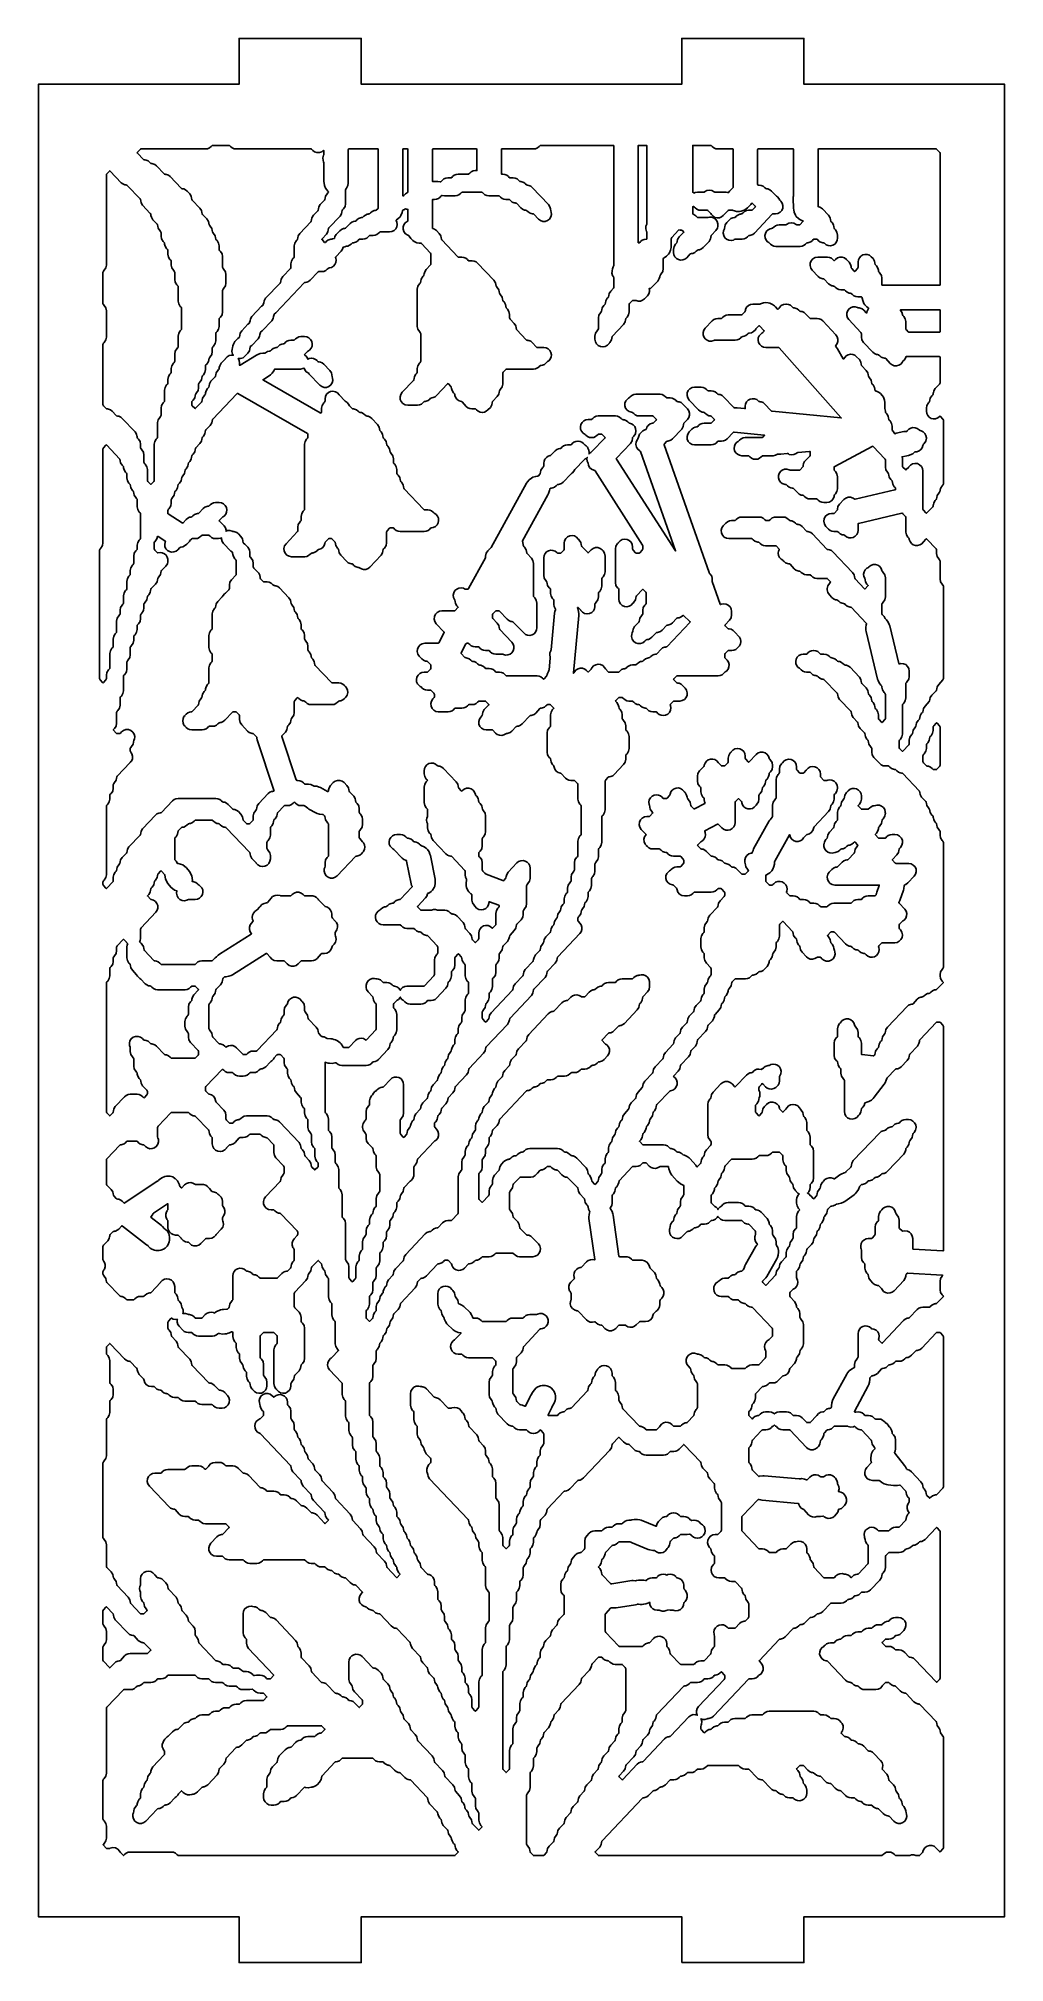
# Model space of a CAD drawing. Header units: millimetres. Extents: x 2 to 65, y 2 to 128.
import ezdxf

# ---------------------------------------------------------------- set-up
doc = ezdxf.new("R2010")
doc.units = ezdxf.units.MM
doc.layers.add('CUT', color=1, linetype='Continuous')

msp = doc.modelspace()

# ---------------------------------------------------------------- linework, layer by layer
at = {"layer": 'CUT'}
for points in [[(44.134, 2), (52.134, 2), (52.134, 5), (65.2679, 5), (65.2679, 125), (52.134, 125), (52.134, 128), (44.134, 128), (44.134, 125), (23.134, 125), (23.134, 128), (15.134, 128), (15.134, 125), (2, 125), (2, 5), (15.134, 5), (15.134, 2), (23.134, 2), (23.134, 5), (44.134, 5)], [(15.8543, 109.5161), (15.8309, 109.3944), (15.8175, 109.3631), (15.7185, 109.288), (15.311, 108.8577), (15.2095, 108.6989), (15.1849, 108.5706), (15.183, 108.571), (15.1596, 108.4492), (15.1462, 108.4179), (15.0472, 108.3429), (14.8635, 108.1488), (14.762, 107.9901), (14.7374, 107.8618), (14.7355, 107.8621), (14.7121, 107.7404), (14.676, 107.6559), (14.6635, 107.4931), (14.7041, 107.335), (14.7588, 107.2514), (14.6562, 107.2644), (14.4988, 107.2331), (14.3594, 107.1536), (14.2523, 107.034), (14.2463, 107.0246), (13.9684, 106.7311), (13.867, 106.5724), (13.8424, 106.444), (13.8404, 106.4444), (13.823, 106.3536), (13.7988, 106.3157), (13.7447, 106.2585), (13.6432, 106.0998), (13.6186, 105.9715), (13.6167, 105.9718), (13.5993, 105.881), (13.5751, 105.8431), (13.2972, 105.5497), (13.1957, 105.3909), (13.1711, 105.2626), (13.1692, 105.263), (13.1517, 105.1722), (13.1275, 105.1343), (13.0734, 105.0771), (12.972, 104.9183), (12.9473, 104.79), (12.9454, 104.7904), (12.928, 104.6996), (12.9038, 104.6617), (12.8497, 104.6045), (12.7482, 104.4458), (12.7236, 104.3175), (12.7217, 104.3178), (12.7042, 104.227), (12.68, 104.1891), (12.2932, 103.7806), (12.2652, 103.7593), (12.2372, 103.7806), (12.0741, 103.9528), (12.0499, 103.9907), (12.0414, 104.0349), (12.0414, 104.1761), (12.0499, 104.2203), (12.0741, 104.2581), (12.1282, 104.3153), (12.2297, 104.4741), (12.2543, 104.6024), (12.2562, 104.602), (12.2737, 104.6928), (12.2979, 104.7307), (12.352, 104.7879), (12.4535, 104.9466), (12.4889, 105.1317), (12.4889, 105.3575), (12.4974, 105.4017), (12.5216, 105.4396), (12.5758, 105.4967), (12.6772, 105.6555), (12.7018, 105.7838), (12.7038, 105.7834), (12.7212, 105.8743), (12.7454, 105.9121), (12.7995, 105.9693), (12.901, 106.1281), (12.9365, 106.3131), (12.9365, 106.539), (12.9449, 106.5831), (12.9691, 106.621), (13.0233, 106.6782), (13.1247, 106.8369), (13.1493, 106.9652), (13.1513, 106.9649), (13.1687, 107.0557), (13.1929, 107.0936), (13.247, 107.1507), (13.3485, 107.3095), (13.384, 107.4945), (13.384, 107.7204), (13.3924, 107.7646), (13.4167, 107.8024), (13.4708, 107.8596), (13.5722, 108.0184), (13.6077, 108.2034), (13.6077, 108.6656), (13.6162, 108.7097), (13.6404, 108.7476), (13.6945, 108.8047), (13.796, 108.9635), (13.8315, 109.1485), (13.8315, 109.6107), (13.84, 109.6549), (13.8642, 109.6927), (13.9183, 109.7499), (14.0197, 109.9087), (14.0552, 110.0937), (14.0552, 111.501), (14.0637, 111.5451), (14.0879, 111.583), (14.1421, 111.6402), (14.2435, 111.799), (14.279, 111.984), (14.279, 112.5308), (14.2435, 112.7158), (14.1421, 112.8746), (14.0879, 112.9317), (14.0637, 112.9696), (14.0552, 113.0138), (14.0552, 113.7122), (14.0197, 113.8973), (13.9183, 114.056), (13.8642, 114.1132), (13.84, 114.1511), (13.8315, 114.1952), (13.8315, 114.4211), (13.796, 114.6061), (13.6945, 114.7649), (13.6404, 114.822), (13.6162, 114.8599), (13.5988, 114.9507), (13.5969, 114.9504), (13.5722, 115.0787), (13.4708, 115.2374), (13.4167, 115.2946), (13.3924, 115.3325), (13.375, 115.4233), (13.3731, 115.4229), (13.3485, 115.5513), (13.247, 115.71), (13.1929, 115.7672), (13.1687, 115.8051), (13.1513, 115.8959), (13.1493, 115.8955), (13.1247, 116.0238), (13.0233, 116.1826), (12.7454, 116.476), (12.7212, 116.5139), (12.7038, 116.6048), (12.7018, 116.6044), (12.6772, 116.7327), (12.5758, 116.8915), (12.0741, 117.4212), (12.0499, 117.4591), (12.0325, 117.5499), (12.0306, 117.5495), (12.0059, 117.6778), (11.9045, 117.8366), (11.7418, 118.0084), (11.6366, 118.093), (11.5126, 118.1463), (11.4372, 118.1566), (11.4377, 118.16), (11.372, 118.1689), (11.3468, 118.1892), (10.6231, 118.9535), (10.5178, 119.0381), (10.3938, 119.0915), (10.3184, 119.1017), (10.3189, 119.1051), (10.2533, 119.1141), (10.2281, 119.1343), (9.728, 119.6624), (9.6228, 119.747), (9.4988, 119.8003), (9.4234, 119.8106), (9.4239, 119.814), (9.3582, 119.8229), (9.333, 119.8432), (9.2805, 119.8986), (9.1753, 119.9833), (9.0513, 120.0366), (8.9759, 120.0469), (8.9764, 120.0503), (8.9107, 120.0592), (8.8855, 120.0795), (8.4874, 120.4998), (8.4683, 120.5274), (8.4874, 120.555), (8.6618, 120.7391), (8.687, 120.7593), (8.719, 120.7637), (12.9451, 120.7637), (13.0789, 120.7819), (13.2029, 120.8353), (13.3081, 120.9199), (13.3607, 120.9754), (13.3859, 120.9956), (13.4179, 121), (14.4689, 121), (14.5009, 120.9956), (14.5261, 120.9754), (14.5786, 120.9199), (14.6838, 120.8353), (14.8079, 120.7819), (14.9416, 120.7637), (19.839, 120.7637), (19.871, 120.7593), (19.8962, 120.7391), (19.9574, 120.6745), (20.0862, 120.5766), (20.2395, 120.5249), (20.4013, 120.5249), (20.5547, 120.5766), (20.6338, 120.6368), (20.6367, 120.6331), (20.6876, 120.673), (20.6917, 120.6459), (20.6917, 120.409), (20.6864, 120.3733), (20.6745, 120.3485), (20.6283, 120.1865), (20.6385, 120.0183), (20.6774, 119.9264), (20.6917, 119.8516), (20.6917, 118.6289), (20.7013, 118.5314), (20.7332, 118.3711), (20.8079, 118.1908), (20.8789, 118.0845), (20.9529, 117.9973), (20.9855, 117.9668), (20.9876, 117.9542), (20.9832, 117.9316), (20.959, 117.8938), (20.9049, 117.8366), (20.8035, 117.6778), (20.7788, 117.5495), (20.7769, 117.5499), (20.7595, 117.4591), (20.7353, 117.4212), (20.4574, 117.1277), (20.3559, 116.969), (20.3313, 116.8407), (20.3294, 116.841), (20.312, 116.7502), (20.2878, 116.7123), (20.0099, 116.4189), (19.9084, 116.2601), (19.8838, 116.1318), (19.8819, 116.1322), (19.8645, 116.0413), (19.8402, 116.0035), (19.1149, 115.2374), (19.0134, 115.0787), (18.9888, 114.9504), (18.9869, 114.9507), (18.9694, 114.8599), (18.9452, 114.822), (18.8911, 114.7649), (18.7896, 114.6061), (18.7541, 114.4211), (18.7541, 113.7226), (18.7457, 113.6785), (18.7215, 113.6406), (18.6673, 113.5834), (18.5659, 113.4247), (18.5304, 113.2396), (18.5304, 113.0138), (18.5219, 112.9696), (18.4977, 112.9317), (17.9961, 112.402), (17.8946, 112.2432), (17.87, 112.1149), (17.8681, 112.1153), (17.8506, 112.0245), (17.8264, 111.9866), (16.8773, 110.9843), (16.7758, 110.8255), (16.7512, 110.6972), (16.7493, 110.6976), (16.7259, 110.5758), (16.7125, 110.5445), (16.6135, 110.4695), (15.9823, 109.8028), (15.8808, 109.6441), (15.8562, 109.5158)], [(59.8756, 101.1982), (59.9249, 101.3382), (59.9339, 101.3848), (59.9581, 101.4227), (60.0122, 101.4799), (60.1137, 101.6386), (60.1492, 101.8236), (60.1492, 101.8399), (60.1247, 101.9944), (60.0537, 102.1338), (59.9431, 102.2444), (59.8037, 102.3155), (59.7502, 102.3239), (59.7048, 102.3392), (59.6737, 102.3629), (59.6697, 102.3671), (59.5528, 102.4585), (59.4142, 102.5116), (59.2661, 102.5217), (59.1216, 102.4878), (58.9934, 102.413), (58.8928, 102.3039), (58.8695, 102.2554), (58.6782, 102.2567), (58.1729, 102.1597), (58.0759, 102.1203), (57.9984, 102.2417), (57.9443, 102.2988), (57.9201, 102.3367), (57.9116, 102.3809), (57.9116, 102.6067), (57.8761, 102.7918), (57.7746, 102.9505), (57.7205, 103.0077), (57.6963, 103.0456), (57.6789, 103.1364), (57.677, 103.136), (57.6523, 103.2643), (57.5509, 103.4231), (57.4968, 103.4803), (57.4726, 103.5181), (57.4641, 103.5623), (57.4641, 103.5974), (57.4332, 103.7705), (57.4217, 103.8015), (57.419, 103.8342), (57.4303, 104.0568), (57.4257, 104.1547), (57.4021, 104.3165), (57.3367, 104.5003), (57.2787, 104.5975), (57.1479, 104.7423), (57.0571, 104.8099), (56.8809, 104.8937), (56.8477, 104.9021), (56.8159, 104.9151), (56.8131, 104.9173), (56.8013, 104.9359), (56.7839, 105.0267), (56.7819, 105.0263), (56.7573, 105.1546), (56.6559, 105.3134), (56.6017, 105.3706), (56.5775, 105.4084), (56.5601, 105.4993), (56.5582, 105.4989), (56.5336, 105.6272), (56.4321, 105.786), (56.378, 105.8431), (56.3538, 105.881), (56.3363, 105.9718), (56.3344, 105.9715), (56.3098, 106.0998), (56.2083, 106.2585), (55.9305, 106.552), (55.9063, 106.5899), (55.8888, 106.6807), (55.8869, 106.6803), (55.8623, 106.8086), (55.7608, 106.9674), (55.5765, 107.162), (55.4604, 107.253), (55.3228, 107.3061), (55.1756, 107.3168), (55.0318, 107.284), (54.9037, 107.2107), (54.8027, 107.1032), (54.7529, 107.0315), (54.7414, 107.0194), (54.7156, 106.9995), (54.6954, 107.025), (54.3283, 107.6739), (54.2719, 107.7541), (54.2114, 107.8242), (54.1939, 107.8519), (54.2127, 107.8788), (54.2297, 107.8967), (54.3158, 108.0208), (54.3609, 108.165), (54.3609, 108.316), (54.3158, 108.4602), (54.2297, 108.5843), (53.3606, 109.502), (53.2554, 109.5866), (53.1314, 109.64), (52.9976, 109.6582), (52.5753, 109.6582), (52.5433, 109.6626), (52.5181, 109.6829), (52.2418, 109.9746), (52.1366, 110.0592), (52.0126, 110.1126), (51.9372, 110.1228), (51.9377, 110.1262), (51.872, 110.1352), (51.8468, 110.1554), (51.7943, 110.2109), (51.6891, 110.2955), (51.5651, 110.3489), (51.4897, 110.3591), (51.4902, 110.3625), (51.4245, 110.3715), (51.3993, 110.3917), (51.3468, 110.4472), (51.2416, 110.5318), (51.1175, 110.5851), (50.9838, 110.6034), (50.9462, 110.6034), (50.7883, 110.5778), (50.6465, 110.5036), (50.5354, 110.3884), (50.5015, 110.3395), (50.4454, 110.2803), (50.417, 110.2588), (50.3893, 110.2812), (50.2695, 110.4161), (50.1976, 110.4827), (50.0673, 110.5814), (49.8918, 110.6667), (49.7823, 110.6954), (49.5876, 110.707), (49.4754, 110.6915), (49.291, 110.6277), (49.278, 110.6201), (49.2483, 110.6076), (49.2163, 110.6034), (48.7843, 110.6034), (48.6298, 110.5789), (48.4904, 110.5079), (48.3798, 110.3973), (48.3088, 110.2579), (48.2934, 110.1607), (48.2848, 110.1334), (48.2639, 110.1032), (48.0896, 109.9191), (48.0644, 109.8989), (48.0324, 109.8945), (47.1626, 109.8945), (47.0288, 109.8763), (46.9048, 109.8229), (46.7996, 109.7383), (46.7471, 109.6829), (46.7219, 109.6626), (46.6898, 109.6582), (46.4914, 109.6582), (46.3576, 109.64), (46.2335, 109.5866), (46.1283, 109.502), (45.6715, 109.0197), (45.5853, 108.8953), (45.5402, 108.7507), (45.5405, 108.5994), (45.586, 108.455), (45.6727, 108.3309), (45.7925, 108.2384), (45.9345, 108.186), (46.0857, 108.1785), (46.2322, 108.2166), (46.2775, 108.2361), (46.3101, 108.2405), (47.6274, 108.2405), (47.7612, 108.2587), (47.8852, 108.3121), (47.9905, 108.3967), (48.043, 108.4522), (48.0682, 108.4724), (48.1338, 108.4814), (48.1333, 108.4848), (48.2087, 108.495), (48.3327, 108.5484), (48.438, 108.633), (48.4858, 108.6835), (48.516, 108.7065), (48.5381, 108.7065), (48.6961, 108.7321), (48.8379, 108.8063), (48.949, 108.9215), (48.9874, 108.9769), (49.1618, 109.161), (49.187, 109.1813), (49.2027, 109.1834), (49.2202, 109.181), (49.2457, 109.1593), (49.5044, 108.8678), (49.5224, 108.8401), (49.5035, 108.813), (49.4322, 108.7377), (49.3808, 108.6964), (49.3017, 108.647), (49.2032, 108.5321), (49.1436, 108.393), (49.1284, 108.2423), (49.1589, 108.0941), (49.2324, 107.9618), (49.3422, 107.8575), (49.4781, 107.7908), (49.6277, 107.7679), (50.4453, 107.7679), (50.4784, 107.7632), (50.5039, 107.7416), (54.5569, 103.1748), (54.5718, 103.1518), (54.5444, 103.1504), (50.0544, 103.5848), (50.0133, 103.5964), (49.9789, 103.6217), (49.5568, 104.0674), (49.4515, 104.152), (49.3275, 104.2054), (49.2521, 104.2157), (49.2526, 104.219), (49.187, 104.228), (49.1618, 104.2483), (49.1531, 104.2574), (49.0362, 104.3488), (48.8976, 104.4019), (48.7495, 104.412), (48.605, 104.3781), (48.4768, 104.3033), (48.3762, 104.1942), (48.3121, 104.0604), (48.2901, 103.9136), (48.2901, 103.7972), (48.2841, 103.762), (48.2485, 103.7595), (47.7524, 103.8075), (47.6543, 103.8073), (47.6111, 103.803), (47.5753, 103.8048), (47.547, 103.8268), (46.8717, 104.54), (46.7664, 104.6246), (46.6424, 104.678), (46.567, 104.6882), (46.5675, 104.6916), (46.5019, 104.7006), (46.4767, 104.7208), (46.4242, 104.7763), (46.3189, 104.8609), (46.1949, 104.9143), (46.0611, 104.9325), (45.8626, 104.9325), (45.8306, 104.9369), (45.8054, 104.9571), (45.7529, 105.0126), (45.6477, 105.0972), (45.5236, 105.1505), (45.3898, 105.1688), (44.977, 105.1688), (44.8137, 105.1414), (44.6683, 105.0621), (44.5568, 104.9397), (44.4913, 104.7876), (44.4792, 104.6225), (44.5216, 104.4624), (44.614, 104.325), (45.2333, 103.671), (45.3385, 103.5864), (45.4626, 103.533), (45.5379, 103.5227), (45.5375, 103.5193), (45.6031, 103.5104), (45.6283, 103.4901), (45.6808, 103.4347), (45.786, 103.3501), (45.9101, 103.2967), (45.9854, 103.2864), (45.985, 103.2831), (46.0506, 103.2741), (46.0758, 103.2539), (46.2501, 103.0698), (46.2693, 103.0422), (46.2501, 103.0146), (46.0758, 102.8305), (46.0506, 102.8103), (46.0186, 102.8059), (45.5963, 102.8059), (45.4626, 102.7877), (45.3385, 102.7343), (45.2333, 102.6497), (45.1808, 102.5942), (45.1556, 102.574), (45.0899, 102.565), (45.0904, 102.5617), (45.015, 102.5514), (44.891, 102.498), (44.7858, 102.4134), (44.614, 102.232), (44.5216, 102.0946), (44.4792, 101.9345), (44.4913, 101.7694), (44.5568, 101.6172), (44.6683, 101.4949), (44.8137, 101.4156), (44.977, 101.3882), (46.0611, 101.3882), (46.1949, 101.4064), (46.3189, 101.4598), (46.4242, 101.5444), (46.4767, 101.5998), (46.5019, 101.6201), (46.5339, 101.6245), (46.7324, 101.6245), (46.8662, 101.6427), (46.9902, 101.6961), (47.0954, 101.7807), (47.4958, 102.2035), (47.5209, 102.2236), (47.5265, 102.2227), (47.5553, 102.2191), (49.5243, 102.0286), (49.5538, 102.0209), (49.5366, 101.9957), (49.4322, 101.8854), (49.407, 101.8651), (49.3749, 101.8608), (48.2814, 101.8608), (48.1476, 101.8425), (48.0236, 101.7892), (47.9184, 101.7046), (47.8659, 101.6491), (47.8145, 101.6078), (47.7354, 101.5584), (47.6369, 101.4435), (47.5773, 101.3043), (47.5621, 101.1537), (47.5926, 101.0055), (47.6661, 100.8731), (47.7759, 100.7689), (47.9118, 100.7022), (48.0614, 100.6793), (48.4799, 100.6793), (48.5119, 100.675), (48.5371, 100.6547), (48.5896, 100.5992), (48.6949, 100.5146), (48.8189, 100.4613), (48.9527, 100.443), (48.9699, 100.443), (49.1037, 100.4613), (49.2278, 100.5146), (49.333, 100.5992), (49.3855, 100.6547), (49.4107, 100.675), (49.4427, 100.6793), (50.1062, 100.6793), (50.2684, 100.7064), (50.396, 100.7754), (50.4043, 100.7785), (50.441, 100.7804), (50.5154, 100.773), (50.6134, 100.7729), (51.0304, 100.8136), (51.067, 100.8116), (51.11, 100.7956), (51.1652, 100.765), (51.3172, 100.7351), (51.471, 100.7531), (51.612, 100.8174), (51.6366, 100.8398), (51.6853, 100.8714), (51.7225, 100.8812), (52.4998, 100.957), (52.5355, 100.9545), (52.5414, 100.9193), (52.5414, 100.7269), (52.533, 100.6827), (52.5088, 100.6448), (52.341, 100.4677), (52.2749, 100.4145), (52.1743, 100.3054), (52.1102, 100.1716), (52.0882, 100.0248), (52.0882, 99.9723), (52.0678, 99.9429), (51.8935, 99.7588), (51.8683, 99.7385), (51.8362, 99.7342), (51.2006, 99.7342), (51.1799, 99.7474), (51.1548, 99.7581), (51.0083, 99.7962), (50.8572, 99.7887), (50.7151, 99.7363), (50.5953, 99.6438), (50.5087, 99.5197), (50.4631, 99.3753), (50.4629, 99.2239), (50.5079, 99.0794), (50.5942, 98.955), (50.6035, 98.9452), (50.7087, 98.8606), (50.8327, 98.8073), (50.9081, 98.797), (50.9076, 98.7936), (50.9147, 98.7926), (50.9362, 98.7932), (50.9665, 98.789), (50.9678, 98.789), (50.9984, 98.7644), (51.051, 98.7089), (51.1562, 98.6243), (51.2802, 98.571), (51.3556, 98.5607), (51.3551, 98.5573), (51.4208, 98.5484), (51.446, 98.5281), (51.7222, 98.2364), (51.8275, 98.1518), (51.9515, 98.0984), (52.0269, 98.0881), (52.0264, 98.0847), (52.092, 98.0758), (52.1172, 98.0555), (52.1698, 98.0001), (52.275, 97.9155), (52.399, 97.8621), (52.5328, 97.8439), (52.955, 97.8439), (52.9871, 97.8395), (53.0123, 97.8193), (53.0648, 97.7638), (53.17, 97.6792), (53.294, 97.6258), (53.4278, 97.6076), (53.613, 97.6076), (53.7822, 97.6371), (53.9315, 97.7222), (54.0432, 97.8527), (54.104, 98.0134), (54.1162, 98.0768), (54.1404, 98.1147), (54.1945, 98.1718), (54.296, 98.3306), (54.3315, 98.5156), (54.3315, 99.2987), (54.296, 99.4837), (54.1945, 99.6425), (54.1404, 99.6997), (54.1162, 99.7376), (54.1077, 99.7817), (54.1077, 99.9138), (54.1152, 99.9545), (54.1476, 99.9802), (56.6088, 101.2891), (56.6436, 101.3008), (56.6728, 101.2786), (57.4314, 100.4775), (57.4556, 100.4397), (57.4641, 100.3955), (57.4641, 99.9334), (57.4996, 99.7483), (57.601, 99.5896), (57.6552, 99.5324), (57.6794, 99.4945), (57.6968, 99.4037), (57.6987, 99.4041), (57.7233, 99.2757), (57.8248, 99.117), (57.8789, 99.0598), (57.9031, 99.0219), (57.9206, 98.9311), (57.9225, 98.9315), (57.9471, 98.8032), (58.0485, 98.6444), (58.1027, 98.5873), (58.1269, 98.5494), (58.1354, 98.5052), (58.1354, 98.4997), (58.1291, 98.4627), (58.0945, 98.4481), (55.4869, 97.8318), (55.4515, 97.8289), (55.4233, 97.8451), (55.3453, 97.9052), (55.1915, 97.9578), (55.029, 97.9584), (54.875, 97.9068), (54.7455, 97.8085), (54.4627, 97.5099), (54.3612, 97.3511), (54.3257, 97.1661), (54.3257, 97.1368), (54.3054, 97.1074), (54.131, 96.9234), (54.1059, 96.9031), (54.0738, 96.8987), (53.9365, 96.8987), (53.7819, 96.8743), (53.6426, 96.8032), (53.5319, 96.6926), (53.4609, 96.5532), (53.4365, 96.3987), (53.4365, 96.389), (53.472, 96.204), (53.5734, 96.0453), (53.7361, 95.8735), (53.8413, 95.7889), (53.9653, 95.7355), (54.0991, 95.7173), (54.2976, 95.7173), (54.3296, 95.7129), (54.3548, 95.6927), (54.4073, 95.6372), (54.5126, 95.5526), (54.6366, 95.4992), (54.7119, 95.489), (54.7115, 95.4856), (54.7771, 95.4766), (54.8023, 95.4564), (54.811, 95.4472), (54.9279, 95.3558), (55.0665, 95.3027), (55.2146, 95.2927), (55.3591, 95.3265), (55.4873, 95.4013), (55.5879, 95.5104), (55.652, 95.6443), (55.674, 95.791), (55.674, 96.19), (55.6803, 96.227), (55.7148, 96.2416), (58.5462, 96.9108), (58.5806, 96.9136), (58.6132, 96.8787), (58.6438, 96.8343), (58.7739, 96.697), (58.7982, 96.6591), (58.8066, 96.6149), (58.8066, 95.6802), (58.8421, 95.4952), (58.9436, 95.3364), (58.9977, 95.2792), (59.0219, 95.2414), (59.0309, 95.1947), (59.0801, 95.0547), (59.1683, 94.9354), (59.2877, 94.8472), (59.4277, 94.7979), (59.576, 94.7919), (59.7195, 94.8296), (59.8456, 94.9079), (59.9432, 95.0197), (59.9581, 95.0429), (60.1212, 95.2152), (60.1492, 95.2364), (60.1772, 95.2152), (60.7878, 94.5704), (60.812, 94.5325), (60.8204, 94.4883), (60.8204, 94.2625), (60.8559, 94.0774), (60.9574, 93.9187), (61.0115, 93.8615), (61.0357, 93.8236), (61.0442, 93.7795), (61.0442, 92.6085), (61.0797, 92.4234), (61.1811, 92.2647), (61.2353, 92.2075), (61.2595, 92.1696), (61.2679, 92.1255), (61.2679, 86.0771), (61.2595, 86.0329), (61.2353, 85.995), (60.9574, 85.7016), (60.8559, 85.5428), (60.8313, 85.4145), (60.8294, 85.4149), (60.812, 85.324), (60.7878, 85.2862), (60.5099, 84.9927), (60.4084, 84.834), (60.3838, 84.7056), (60.3819, 84.706), (60.3645, 84.6152), (60.3402, 84.5773), (60.0624, 84.2839), (59.9609, 84.1251), (59.9363, 83.9968), (59.9344, 83.9972), (59.9169, 83.9063), (59.8927, 83.8684), (59.8386, 83.8113), (59.7371, 83.6525), (59.7125, 83.5242), (59.7106, 83.5246), (59.6932, 83.4338), (59.669, 83.3959), (59.6148, 83.3387), (59.5134, 83.18), (59.4888, 83.0516), (59.4868, 83.052), (59.4694, 82.9612), (59.4452, 82.9233), (59.3911, 82.8661), (59.2896, 82.7074), (59.265, 82.5791), (59.2631, 82.5794), (59.2457, 82.4886), (59.2215, 82.4507), (59.1673, 82.3936), (59.0659, 82.2348), (59.0304, 82.0498), (59.0304, 81.8239), (59.0219, 81.7797), (58.9977, 81.7419), (58.6109, 81.3334), (58.5829, 81.3121), (58.5549, 81.3334), (58.3918, 81.5056), (58.3676, 81.5435), (58.3591, 81.5876), (58.3591, 81.9651), (58.3676, 82.0093), (58.3918, 82.0472), (58.4459, 82.1043), (58.5474, 82.2631), (58.5829, 82.4481), (58.5829, 84.328), (58.5913, 84.3722), (58.6155, 84.41), (58.6697, 84.4672), (58.7711, 84.626), (58.8066, 84.811), (58.8066, 85.7457), (58.8151, 85.7899), (58.8393, 85.8278), (58.8934, 85.8849), (58.9949, 86.0437), (59.0304, 86.2287), (59.0304, 86.5705), (59.0025, 86.735), (58.9221, 86.8813), (58.7979, 86.9929), (58.644, 87.0574), (58.4774, 87.0677), (58.4055, 87.0475), (58.3632, 87.0424), (58.3496, 87.0747), (57.7532, 89.5356), (57.7209, 89.6281), (57.6521, 89.7764), (57.5371, 89.934), (57.4895, 89.9778), (57.4587, 90.0152), (57.3769, 90.1385), (57.273, 90.2482), (57.2488, 90.2861), (57.2403, 90.3302), (57.2403, 90.944), (57.2488, 90.9882), (57.273, 91.0261), (57.3271, 91.0832), (57.4286, 91.242), (57.4641, 91.427), (57.4641, 92.6827), (57.4286, 92.8677), (57.3271, 93.0265), (57.273, 93.0836), (57.2488, 93.1215), (57.2431, 93.151), (57.1902, 93.2978), (57.0945, 93.4212), (56.9655, 93.509), (56.8157, 93.5528), (56.6597, 93.5482), (56.5127, 93.4958), (56.389, 93.4006), (56.3733, 93.384), (56.313, 93.3381), (56.2482, 93.3047), (56.141, 93.1989), (56.0701, 93.066), (56.0421, 92.918), (56.0593, 92.7684), (56.1114, 92.6511), (56.1305, 92.5514), (56.1324, 92.5517), (56.157, 92.4234), (56.2585, 92.2647), (56.3192, 92.2006), (56.3383, 92.173), (56.3192, 92.1454), (56.1495, 91.9663), (56.1215, 91.945), (56.0935, 91.9663), (55.483, 92.6111), (55.4587, 92.6489), (55.4413, 92.7398), (55.4394, 92.7394), (55.4148, 92.8677), (55.3133, 93.0265), (54.0319, 94.3797), (53.9267, 94.4643), (53.8026, 94.5176), (53.7273, 94.5279), (53.7277, 94.5313), (53.6621, 94.5402), (53.6369, 94.5605), (52.6894, 95.5611), (52.5841, 95.6457), (52.4601, 95.6991), (52.3847, 95.7093), (52.3852, 95.7127), (52.3196, 95.7217), (52.2944, 95.7419), (52.0181, 96.0337), (51.9129, 96.1183), (51.7888, 96.1716), (51.7135, 96.1819), (51.7139, 96.1853), (51.6483, 96.1942), (51.6231, 96.2145), (51.5706, 96.27), (51.4653, 96.3546), (51.3413, 96.4079), (51.2659, 96.4182), (51.2664, 96.4216), (51.2008, 96.4305), (51.1756, 96.4508), (51.1231, 96.5062), (51.0178, 96.5909), (50.8938, 96.6442), (50.76, 96.6624), (50.3039, 96.6624), (50.3039, 96.6576), (50.2064, 96.6554), (50.058, 96.6031), (49.9332, 96.5073), (49.8797, 96.4508), (49.8545, 96.4305), (49.8224, 96.4262), (49.6665, 96.4262), (49.6345, 96.4305), (49.6093, 96.4508), (49.5568, 96.5062), (49.4515, 96.5909), (49.3275, 96.6442), (49.1937, 96.6624), (48.0577, 96.6624), (47.9239, 96.6442), (47.7998, 96.5909), (47.6946, 96.5062), (47.6421, 96.4508), (47.6169, 96.4305), (47.5849, 96.4262), (47.3864, 96.4262), (47.2526, 96.4079), (47.1286, 96.3546), (47.0233, 96.27), (46.8515, 96.0885), (46.7592, 95.9511), (46.7167, 95.791), (46.7289, 95.6259), (46.7944, 95.4738), (46.9059, 95.3514), (47.0513, 95.2721), (47.2146, 95.2447), (48.7037, 95.2447), (48.7357, 95.2404), (48.7609, 95.2201), (48.8134, 95.1646), (48.9186, 95.08), (49.0427, 95.0267), (49.118, 95.0164), (49.1176, 95.013), (49.1832, 95.0041), (49.2084, 94.9838), (49.2609, 94.9284), (49.3661, 94.8437), (49.4902, 94.7904), (49.624, 94.7722), (50.27, 94.7722), (50.302, 94.7678), (50.3272, 94.7475), (50.5015, 94.5634), (50.5213, 94.5349), (50.5132, 94.509), (50.4758, 94.4333), (50.4518, 94.2882), (50.4711, 94.1424), (50.5319, 94.0086), (50.6291, 93.8982), (50.7438, 93.8272), (50.7747, 93.8024), (50.8272, 93.7469), (50.9324, 93.6623), (51.0565, 93.6089), (51.1318, 93.5987), (51.1314, 93.5953), (51.197, 93.5864), (51.2222, 93.5661), (51.4985, 93.2743), (51.6037, 93.1897), (51.7277, 93.1364), (51.8031, 93.1261), (51.8026, 93.1227), (51.8683, 93.1138), (51.8935, 93.0935), (51.946, 93.0381), (52.0512, 92.9535), (52.1753, 92.9001), (52.309, 92.8819), (52.5075, 92.8819), (52.5396, 92.8775), (52.5647, 92.8572), (52.6173, 92.8018), (52.7225, 92.7172), (52.8465, 92.6638), (52.9803, 92.6456), (53.6263, 92.6456), (53.6583, 92.6412), (53.6835, 92.6209), (53.8579, 92.4369), (53.877, 92.4093), (53.8579, 92.3817), (53.7972, 92.3176), (53.6957, 92.1589), (53.6602, 91.9738), (53.6602, 91.8996), (53.6957, 91.7146), (53.7972, 91.5558), (53.9598, 91.3841), (54.065, 91.2994), (54.1891, 91.2461), (54.2644, 91.2358), (54.264, 91.2324), (54.3296, 91.2235), (54.3548, 91.2032), (54.4073, 91.1478), (54.5126, 91.0632), (54.6366, 91.0098), (54.7119, 90.9995), (54.7115, 90.9961), (54.7771, 90.9872), (54.8023, 90.9669), (54.8548, 90.9115), (54.9601, 90.8269), (55.0841, 90.7735), (55.1595, 90.7632), (55.159, 90.7599), (55.2246, 90.7509), (55.2498, 90.7307), (56.2123, 89.7143), (56.231, 89.688), (56.2242, 89.6565), (56.2079, 89.6119), (56.1778, 89.4191), (56.1846, 89.2558), (56.1982, 89.1587), (56.9512, 86.0515), (56.9835, 85.959), (57.0523, 85.8107), (57.1673, 85.6531), (57.2149, 85.6093), (57.2358, 85.5839), (57.2403, 85.5514), (57.2403, 85.5199), (57.2758, 85.3348), (57.3773, 85.1761), (57.4314, 85.1189), (57.4556, 85.081), (57.4641, 85.0369), (57.4641, 83.4779), (57.4556, 83.4338), (57.4314, 83.3959), (57.2683, 83.2237), (57.2403, 83.2024), (57.2123, 83.2237), (57.0492, 83.3959), (57.025, 83.4338), (57.0166, 83.4779), (57.0166, 83.7038), (56.9811, 83.8888), (56.8796, 84.0476), (56.8255, 84.1047), (56.8013, 84.1426), (56.7839, 84.2334), (56.7819, 84.2331), (56.7573, 84.3614), (56.6559, 84.5201), (56.6017, 84.5773), (56.5775, 84.6152), (56.5601, 84.706), (56.5582, 84.7056), (56.5336, 84.834), (56.4321, 84.9927), (56.378, 85.0499), (56.3538, 85.0878), (56.3363, 85.1786), (56.3344, 85.1782), (56.3098, 85.3065), (56.2083, 85.4653), (55.9305, 85.7587), (55.9063, 85.7966), (55.8888, 85.8875), (55.8869, 85.8871), (55.8623, 86.0154), (55.7608, 86.1742), (55.1507, 86.8185), (55.0454, 86.9031), (54.9214, 86.9565), (54.8461, 86.9667), (54.8465, 86.9701), (54.7809, 86.979), (54.7557, 86.9993), (54.7032, 87.0548), (54.5979, 87.1394), (54.4739, 87.1927), (54.3985, 87.203), (54.399, 87.2064), (54.3334, 87.2153), (54.3082, 87.2356), (54.2556, 87.2911), (54.1504, 87.3757), (54.0264, 87.429), (53.951, 87.4393), (53.9515, 87.4427), (53.8859, 87.4516), (53.8607, 87.4719), (53.8081, 87.5273), (53.7029, 87.6119), (53.5789, 87.6653), (53.4451, 87.6835), (53.2466, 87.6835), (53.2146, 87.6879), (53.1894, 87.7082), (53.1369, 87.7636), (53.0316, 87.8482), (52.9076, 87.9016), (52.7738, 87.9198), (52.7566, 87.9198), (52.6228, 87.9016), (52.4987, 87.8482), (52.3935, 87.7636), (52.341, 87.7082), (52.3158, 87.6879), (52.2838, 87.6835), (52.0891, 87.6835), (51.9394, 87.6606), (51.8035, 87.594), (51.6938, 87.4897), (51.6203, 87.3574), (51.5897, 87.2091), (51.6049, 87.0585), (51.6645, 86.9194), (51.7631, 86.8044), (51.8422, 86.755), (51.8935, 86.7138), (51.946, 86.6583), (52.0512, 86.5737), (52.1753, 86.5203), (52.309, 86.5021), (52.5075, 86.5021), (52.5396, 86.4977), (52.5647, 86.4775), (52.6173, 86.422), (52.7225, 86.3374), (52.8465, 86.2841), (52.9219, 86.2738), (52.9214, 86.2704), (52.9871, 86.2615), (53.0123, 86.2412), (53.0648, 86.1857), (53.17, 86.1011), (53.294, 86.0478), (53.3694, 86.0375), (53.3689, 86.0341), (53.4346, 86.0252), (53.4598, 86.0049), (54.2988, 85.1189), (54.323, 85.081), (54.3404, 84.9902), (54.3424, 84.9906), (54.367, 84.8622), (54.4684, 84.7035), (55.1938, 83.9375), (55.218, 83.8996), (55.2355, 83.8087), (55.2374, 83.8091), (55.262, 83.6808), (55.3635, 83.522), (55.6413, 83.2286), (55.6656, 83.1907), (55.683, 83.0999), (55.6849, 83.1003), (55.7095, 82.9719), (55.811, 82.8132), (56.0889, 82.5197), (56.1131, 82.4819), (56.1305, 82.391), (56.1324, 82.3914), (56.157, 82.2631), (56.2585, 82.1043), (56.3126, 82.0472), (56.3368, 82.0093), (56.3543, 81.9185), (56.3562, 81.9188), (56.3808, 81.7905), (56.4822, 81.6318), (56.5364, 81.5746), (56.5606, 81.5367), (56.5691, 81.4926), (56.5691, 81.2667), (56.6046, 81.0817), (56.706, 80.9229), (57.0924, 80.5149), (57.1976, 80.4302), (57.3217, 80.3769), (57.4555, 80.3586), (57.6539, 80.3586), (57.686, 80.3543), (57.7112, 80.334), (57.7637, 80.2786), (57.8689, 80.194), (57.9929, 80.1406), (58.0683, 80.1303), (58.0678, 80.1269), (58.1335, 80.118), (58.1587, 80.0977), (58.2112, 80.0423), (58.3164, 79.9577), (58.4404, 79.9043), (58.5158, 79.894), (58.5154, 79.8907), (58.581, 79.8817), (58.6062, 79.8615), (59.669, 78.7392), (59.6932, 78.7013), (59.7106, 78.6104), (59.7125, 78.6108), (59.7371, 78.4825), (59.8386, 78.3237), (60.1165, 78.0303), (60.1407, 77.9924), (60.1581, 77.9016), (60.16, 77.9019), (60.1847, 77.7736), (60.2861, 77.6149), (60.3402, 77.5577), (60.3645, 77.5198), (60.3819, 77.429), (60.3838, 77.4294), (60.4084, 77.3011), (60.5099, 77.1423), (60.564, 77.0851), (60.5882, 77.0473), (60.6056, 76.9564), (60.6076, 76.9568), (60.6322, 76.8285), (60.7336, 76.6697), (60.7878, 76.6126), (60.812, 76.5747), (60.8294, 76.4839), (60.8313, 76.4842), (60.8559, 76.3559), (60.9574, 76.1972), (61.0115, 76.14), (61.0357, 76.1021), (61.0442, 76.058), (61.0442, 75.8321), (61.0797, 75.6471), (61.1811, 75.4883), (61.2353, 75.4311), (61.2595, 75.3933), (61.2679, 75.3491), (61.2679, 67.1741), (61.2595, 67.13), (61.2353, 67.0921), (61.1811, 67.0349), (61.0797, 66.8762), (61.0442, 66.6911), (61.0442, 66.6169), (61.0797, 66.4319), (61.1811, 66.2731), (61.2418, 66.209), (61.261, 66.1814), (61.2418, 66.1539), (60.8438, 65.7335), (60.8186, 65.7132), (60.7529, 65.7043), (60.7534, 65.7009), (60.678, 65.6906), (60.554, 65.6373), (60.4488, 65.5527), (60.3962, 65.4972), (60.371, 65.4769), (60.3054, 65.468), (60.3059, 65.4646), (60.2305, 65.4543), (60.1065, 65.401), (60.0012, 65.3164), (59.9487, 65.2609), (59.9235, 65.2407), (59.8579, 65.2317), (59.8584, 65.2283), (59.783, 65.2181), (59.659, 65.1647), (59.5537, 65.0801), (59.2775, 64.7883), (59.2523, 64.7681), (59.1866, 64.7591), (59.1871, 64.7558), (59.1117, 64.7455), (58.9877, 64.6921), (58.8825, 64.6075), (57.601, 63.2543), (57.4996, 63.0956), (57.475, 62.9673), (57.473, 62.9676), (57.4556, 62.8768), (57.4314, 62.8389), (57.3773, 62.7818), (57.2758, 62.623), (57.2512, 62.4947), (57.2493, 62.495), (57.2319, 62.4042), (57.2076, 62.3663), (57.1535, 62.3092), (57.0521, 62.1504), (57.0275, 62.0221), (57.0255, 62.0225), (57.0081, 61.9316), (56.9839, 61.8938), (56.9298, 61.8366), (56.8283, 61.6778), (56.8037, 61.5495), (56.8018, 61.5499), (56.7843, 61.4591), (56.7601, 61.4212), (56.7362, 61.3959), (56.7075, 61.3737), (56.6713, 61.3721), (55.9341, 61.4547), (55.9025, 61.463), (55.8978, 61.4953), (55.8978, 62.2017), (55.8623, 62.3867), (55.7608, 62.5455), (55.7067, 62.6026), (55.6825, 62.6405), (55.674, 62.6847), (55.674, 62.9105), (55.6385, 63.0956), (55.5371, 63.2543), (55.483, 63.3115), (55.4587, 63.3494), (55.4498, 63.396), (55.4005, 63.536), (55.3123, 63.6553), (55.1929, 63.7436), (55.053, 63.7928), (54.9047, 63.7989), (54.7611, 63.7611), (54.635, 63.6828), (54.5374, 63.571), (54.5226, 63.5478), (54.4684, 63.4906), (54.367, 63.3319), (54.3315, 63.1468), (54.3315, 62.6847), (54.323, 62.6405), (54.2988, 62.6026), (54.2447, 62.5455), (54.1432, 62.3867), (54.1077, 62.2017), (54.1077, 61.4186), (54.1432, 61.2335), (54.2447, 61.0748), (54.2988, 61.0176), (54.323, 60.9797), (54.3404, 60.8889), (54.3424, 60.8893), (54.367, 60.761), (54.4684, 60.6022), (54.5226, 60.5451), (54.5468, 60.5072), (54.5552, 60.463), (54.5552, 60.2372), (54.5907, 60.0521), (54.6922, 59.8934), (54.7463, 59.8362), (54.7705, 59.7983), (54.779, 59.7542), (54.779, 57.7326), (54.8046, 57.5745), (54.8789, 57.4327), (54.9942, 57.3216), (55.1388, 57.2526), (55.2976, 57.2329), (55.4546, 57.2644), (55.5936, 57.344), (55.7003, 57.4633), (55.7067, 57.4733), (55.7608, 57.5305), (55.8623, 57.6892), (55.8869, 57.8176), (55.8888, 57.8172), (55.9063, 57.908), (55.9305, 57.9459), (55.9915, 58.0103), (56.0763, 58.1319), (56.1218, 58.2731), (56.1272, 58.3062), (56.138, 58.3073), (56.2499, 58.3325), (56.3829, 58.379), (56.5509, 58.478), (56.6729, 58.5869), (56.7392, 58.659), (57.3897, 59.5224), (57.4407, 59.6061), (57.5262, 59.7834), (57.5624, 59.8856), (57.5653, 59.898), (57.5884, 59.933), (58.112, 60.4859), (58.1372, 60.5062), (58.2029, 60.5151), (58.2024, 60.5185), (58.2778, 60.5288), (58.4018, 60.5821), (58.507, 60.6668), (58.8934, 61.0748), (58.9949, 61.2335), (59.0195, 61.3619), (59.0214, 61.3615), (59.0389, 61.4523), (59.0631, 61.4902), (59.5647, 62.0199), (59.6662, 62.1787), (59.6908, 62.307), (59.6927, 62.3066), (59.7101, 62.3975), (59.7343, 62.4354), (60.7971, 63.5577), (60.8223, 63.5779), (60.8543, 63.5823), (61.0103, 63.5823), (61.0423, 63.5779), (61.0675, 63.5577), (61.2353, 63.3805), (61.2595, 63.3426), (61.2679, 63.2985), (61.2679, 48.6464), (61.2622, 48.6116), (61.2272, 48.6079), (59.292, 48.7203), (59.2592, 48.7273), (59.2541, 48.7604), (59.2541, 49.4147), (59.2294, 49.5701), (59.1576, 49.71), (59.0458, 49.8208), (58.9052, 49.8913), (58.7496, 49.9147), (58.5945, 49.8885), (58.5841, 49.885), (58.5549, 49.9072), (58.3918, 50.0794), (58.3676, 50.1173), (58.3591, 50.1615), (58.3591, 50.6236), (58.3236, 50.8086), (58.2222, 50.9674), (58.168, 51.0246), (58.1438, 51.0624), (58.1349, 51.1091), (58.0856, 51.2491), (57.9974, 51.3684), (57.878, 51.4566), (57.738, 51.5059), (57.5897, 51.5119), (57.4462, 51.4742), (57.3201, 51.3959), (57.2225, 51.2841), (57.2076, 51.2608), (57.1535, 51.2037), (57.0521, 51.0449), (57.0166, 50.8599), (57.0166, 50.634), (57.0081, 50.5899), (56.9839, 50.552), (56.9298, 50.4948), (56.8283, 50.3361), (56.7928, 50.151), (56.7928, 49.6889), (56.7843, 49.6447), (56.7601, 49.6068), (56.5924, 49.4297), (56.5672, 49.4094), (56.5351, 49.4051), (56.3471, 49.4051), (56.1966, 49.3819), (56.0601, 49.3145), (55.9502, 49.2092), (55.8771, 49.0757), (55.8475, 48.9264), (55.8643, 48.7751), (55.8807, 48.7379), (55.8978, 48.6487), (55.8978, 48.1865), (55.9333, 48.0015), (56.0347, 47.8427), (56.0889, 47.7856), (56.1131, 47.7477), (56.1215, 47.7035), (56.1215, 47.4777), (56.157, 47.2926), (56.2585, 47.1339), (56.3126, 47.0767), (56.3368, 47.0388), (56.3543, 46.948), (56.3562, 46.9484), (56.3808, 46.82), (56.4822, 46.6613), (56.6449, 46.4895), (56.7501, 46.4049), (56.8742, 46.3516), (56.9495, 46.3413), (56.9491, 46.3379), (57.0147, 46.329), (57.0399, 46.3087), (57.2076, 46.1316), (57.2501, 46.0651), (57.3494, 45.9518), (57.478, 45.8733), (57.6241, 45.8366), (57.7745, 45.8451), (57.9156, 45.898), (58.0345, 45.9905), (58.6697, 46.6613), (58.7711, 46.82), (58.7957, 46.9484), (58.7977, 46.948), (58.8151, 47.0388), (58.8393, 47.0767), (58.8747, 47.114), (58.9017, 47.1353), (58.9359, 47.1383), (61.1921, 47.0073), (61.2218, 47.0006), (61.2047, 46.9754), (61.1811, 46.9505), (61.0797, 46.7918), (61.0442, 46.6067), (61.0442, 46.0599), (61.0797, 45.8749), (61.1811, 45.7161), (61.2418, 45.6521), (61.261, 45.6245), (61.2418, 45.5969), (60.8438, 45.1765), (60.8186, 45.1563), (60.7529, 45.1473), (60.7534, 45.1439), (60.678, 45.1337), (60.554, 45.0803), (60.4488, 44.9957), (60.3962, 44.9402), (60.371, 44.92), (60.339, 44.9156), (59.9168, 44.9156), (59.783, 44.8974), (59.659, 44.844), (59.5537, 44.7594), (59.0537, 44.2314), (59.0285, 44.2111), (58.9629, 44.2022), (58.9633, 44.1988), (58.888, 44.1885), (58.7639, 44.1352), (58.6587, 44.0505), (57.2683, 42.5823), (57.2403, 42.561), (57.2123, 42.5823), (57.0427, 42.7615), (57.0229, 42.79), (57.0433, 42.8552), (57.0661, 43.009), (57.0405, 43.1624), (56.969, 43.3006), (56.8585, 43.4101), (56.7197, 43.4803), (56.5737, 43.5033), (56.5722, 43.5038), (56.5411, 43.5275), (56.5371, 43.5317), (56.4202, 43.6231), (56.2816, 43.6762), (56.1335, 43.6862), (55.989, 43.6524), (55.8608, 43.5776), (55.7602, 43.4685), (55.6961, 43.3346), (55.674, 43.1879), (55.674, 41.6551), (55.6656, 41.611), (55.6413, 41.5731), (55.5872, 41.5159), (55.4858, 41.3572), (55.4503, 41.1721), (55.4503, 41.0008), (55.4452, 40.9671), (55.4114, 40.9471), (55.3928, 40.9401), (55.247, 40.8636), (55.0952, 40.741), (54.9905, 40.6155), (54.9354, 40.5344), (54.0475, 38.9043), (54.0093, 38.8141), (53.9606, 38.658), (53.94, 38.464), (53.9455, 38.4032), (53.9438, 38.3696), (53.9243, 38.3422), (53.9073, 38.3242), (53.8821, 38.3039), (53.8165, 38.295), (53.8169, 38.2916), (53.7416, 38.2813), (53.6175, 38.228), (53.5123, 38.1434), (53.4598, 38.0879), (53.4346, 38.0677), (53.3689, 38.0587), (53.3691, 38.0575), (53.2392, 38.0357), (53.0934, 37.9558), (52.9818, 37.8325), (52.9563, 37.7925), (52.5647, 37.3791), (52.5396, 37.3588), (52.5075, 37.3544), (52.3516, 37.3544), (52.3196, 37.3588), (52.2944, 37.3791), (52.0181, 37.6708), (51.9129, 37.7554), (51.7888, 37.8088), (51.655, 37.827), (51.43, 37.827), (51.3993, 37.8516), (51.3468, 37.9071), (51.2416, 37.9917), (51.1175, 38.0451), (50.9838, 38.0633), (50.5228, 38.0633), (50.3731, 38.0404), (50.2372, 37.9737), (50.192, 37.9308), (50.1468, 37.9737), (50.0108, 38.0404), (49.8612, 38.0633), (49.624, 38.0633), (49.4902, 38.0451), (49.3661, 37.9917), (49.2609, 37.9071), (49.2084, 37.8516), (49.1778, 37.827), (49.1764, 37.827), (49.1462, 37.8229), (49.1247, 37.8234), (49.1176, 37.8224), (49.118, 37.819), (49.0427, 37.8088), (48.9186, 37.7554), (48.8134, 37.6708), (48.8041, 37.661), (48.7671, 37.6076), (48.7388, 37.5981), (48.7096, 37.6203), (48.5465, 37.7925), (48.5223, 37.8304), (48.5138, 37.8745), (48.5138, 38.0158), (48.5223, 38.0599), (48.5465, 38.0978), (48.6006, 38.155), (48.7021, 38.3137), (48.7267, 38.442), (48.7286, 38.4417), (48.746, 38.5325), (48.7702, 38.5704), (48.8244, 38.6275), (48.9258, 38.7863), (48.9613, 38.9713), (48.9613, 39.1972), (48.9698, 39.2414), (48.994, 39.2792), (49.3855, 39.6927), (49.4107, 39.7129), (49.4763, 39.7219), (49.4759, 39.7253), (49.5513, 39.7355), (49.6753, 39.7889), (49.7805, 39.8735), (49.833, 39.929), (49.8582, 39.9492), (49.8903, 39.9536), (50.0887, 39.9536), (50.2225, 39.9718), (50.3466, 40.0252), (50.4518, 40.1098), (50.7281, 40.4015), (50.7533, 40.4218), (50.7704, 40.4241), (50.919, 40.4687), (51.0467, 40.5566), (51.1414, 40.6794), (51.1939, 40.8253), (51.2074, 40.8954), (51.2316, 40.9332), (51.5095, 41.2267), (51.6109, 41.3854), (51.6355, 41.5138), (51.6374, 41.5134), (51.6549, 41.6042), (51.6791, 41.6421), (51.7332, 41.6993), (51.8347, 41.858), (51.8593, 41.9863), (51.8612, 41.986), (51.8786, 42.0768), (51.9028, 42.1147), (51.957, 42.1718), (52.0584, 42.3306), (52.0939, 42.5156), (52.0939, 43.7713), (52.0584, 43.9563), (51.957, 44.1151), (51.9028, 44.1722), (51.8786, 44.2101), (51.8702, 44.2543), (51.8702, 44.4801), (51.8347, 44.6652), (51.7332, 44.8239), (51.6791, 44.8811), (51.6549, 44.919), (51.6374, 45.0098), (51.6355, 45.0094), (51.6109, 45.1378), (51.5095, 45.2965), (51.2316, 45.59), (51.2074, 45.6278), (51.1989, 45.672), (51.1989, 45.8132), (51.2074, 45.8574), (51.2316, 45.8953), (51.3993, 46.0724), (51.4264, 46.0942), (51.5463, 46.1678), (51.6424, 46.2749), (51.704, 46.405), (51.726, 46.5473), (51.7066, 46.6899), (51.6565, 46.8008), (51.6464, 46.8534), (51.6464, 47.231), (51.6549, 47.2751), (51.6791, 47.313), (51.7332, 47.3701), (51.8347, 47.5289), (51.8593, 47.6572), (51.8612, 47.6569), (51.8786, 47.7477), (51.9028, 47.7856), (51.957, 47.8427), (52.0584, 48.0015), (52.083, 48.1298), (52.085, 48.1294), (52.1024, 48.2203), (52.1266, 48.2581), (52.1807, 48.3153), (52.2822, 48.4741), (52.3068, 48.6024), (52.3087, 48.602), (52.3261, 48.6928), (52.3504, 48.7307), (52.6282, 49.0242), (52.7297, 49.1829), (52.7543, 49.3112), (52.7562, 49.3109), (52.7737, 49.4017), (52.7979, 49.4396), (52.852, 49.4967), (52.9534, 49.6555), (52.9781, 49.7838), (52.98, 49.7834), (52.9974, 49.8743), (53.0216, 49.9121), (53.0757, 49.9693), (53.1772, 50.1281), (53.2018, 50.2564), (53.2037, 50.256), (53.2212, 50.3468), (53.2454, 50.3847), (53.2995, 50.4419), (53.401, 50.6006), (53.4256, 50.7289), (53.4275, 50.7286), (53.4449, 50.8194), (53.4691, 50.8573), (53.5233, 50.9145), (53.6247, 51.0732), (53.6493, 51.2015), (53.6513, 51.2012), (53.6687, 51.292), (53.6929, 51.3299), (53.8607, 51.507), (53.8859, 51.5273), (53.9515, 51.5362), (53.951, 51.5395), (54.0528, 51.5553), (54.1904, 51.624), (54.2427, 51.6611), (54.2876, 51.6715), (54.3772, 51.6744), (54.5672, 51.7187), (54.7161, 51.7861), (54.801, 51.8351), (55.416, 52.2754), (55.4897, 52.34), (55.6015, 52.4592), (55.7045, 52.6249), (55.7701, 52.7988), (55.7829, 52.8212), (55.7834, 52.8224), (55.8022, 52.8484), (55.8745, 52.9247), (55.8997, 52.945), (55.9653, 52.9539), (55.9648, 52.9573), (56.0402, 52.9676), (56.1642, 53.021), (56.2695, 53.1056), (56.322, 53.161), (56.3472, 53.1813), (56.4128, 53.1902), (56.4123, 53.1936), (56.4877, 53.2039), (56.6117, 53.2573), (56.717, 53.3419), (56.7695, 53.3973), (56.7947, 53.4176), (56.8603, 53.4265), (56.8599, 53.4299), (56.9352, 53.4402), (57.0593, 53.4935), (57.1645, 53.5781), (57.217, 53.6336), (57.2422, 53.6539), (57.3078, 53.6628), (57.3074, 53.6662), (57.3827, 53.6765), (57.5068, 53.7298), (57.612, 53.8144), (58.6697, 54.9313), (58.7711, 55.0901), (58.7957, 55.2184), (58.7977, 55.218), (58.8151, 55.3089), (58.8393, 55.3467), (58.8934, 55.4039), (58.9949, 55.5627), (59.0195, 55.691), (59.0214, 55.6906), (59.0389, 55.7814), (59.0631, 55.8193), (59.1172, 55.8765), (59.2186, 56.0352), (59.2433, 56.1635), (59.2452, 56.1632), (59.2626, 56.254), (59.2868, 56.2919), (59.3409, 56.3491), (59.4424, 56.5078), (59.4779, 56.6928), (59.4779, 56.7025), (59.4534, 56.857), (59.3824, 56.9964), (59.2718, 57.107), (59.1324, 57.1781), (58.9779, 57.2025), (58.798, 57.2025), (58.6642, 57.1843), (58.5402, 57.1309), (58.4349, 57.0463), (58.3824, 56.9909), (58.3572, 56.9706), (58.2916, 56.9617), (58.2921, 56.9583), (58.2167, 56.948), (58.0927, 56.8946), (57.9874, 56.81), (57.9349, 56.7546), (57.9097, 56.7343), (57.8441, 56.7254), (57.8445, 56.722), (57.7692, 56.7117), (57.6451, 56.6584), (57.5399, 56.5738), (57.4874, 56.5183), (57.4622, 56.498), (57.3966, 56.4891), (57.397, 56.4857), (57.3217, 56.4754), (57.1976, 56.4221), (57.0924, 56.3375), (55.3635, 54.5117), (55.262, 54.3529), (55.2374, 54.2246), (55.2355, 54.225), (55.218, 54.1342), (55.1938, 54.0963), (54.8854, 53.7706), (54.8435, 53.7408), (54.7692, 53.7157), (54.5694, 53.6253), (54.4845, 53.5763), (54.1396, 53.3293), (54.1078, 53.3134), (54.0606, 53.3376), (53.9213, 53.3848), (53.7742, 53.3895), (53.6321, 53.3511), (53.5074, 53.2731), (53.4108, 53.1621), (53.4038, 53.1511), (53.3497, 53.094), (53.2482, 52.9352), (53.2236, 52.8069), (53.2217, 52.8073), (53.2042, 52.7165), (53.18, 52.6786), (53.1259, 52.6214), (53.0244, 52.4627), (52.9998, 52.3343), (52.9979, 52.3347), (52.9805, 52.2439), (52.9563, 52.206), (52.7932, 52.0338), (52.7652, 52.0125), (52.7372, 52.0338), (52.5741, 52.206), (52.5677, 52.216), (52.461, 52.3354), (52.3607, 52.3928), (52.4415, 52.4707), (52.5158, 52.6125), (52.5414, 52.7705), (52.5414, 52.9018), (52.5499, 52.946), (52.5741, 52.9839), (52.6282, 53.041), (52.7297, 53.1998), (52.7652, 53.3848), (52.7652, 55.1131), (52.7297, 55.2981), (52.6282, 55.4569), (52.5741, 55.514), (52.5499, 55.5519), (52.5414, 55.5961), (52.5414, 56.0582), (52.5059, 56.2432), (52.4045, 56.402), (52.3504, 56.4592), (52.3261, 56.497), (52.3177, 56.5412), (52.3177, 57.0034), (52.2822, 57.1884), (52.1807, 57.3472), (52.1266, 57.4043), (52.1024, 57.4422), (52.085, 57.533), (52.083, 57.5327), (52.0584, 57.661), (51.957, 57.8197), (51.9028, 57.8769), (51.844, 57.969), (51.7324, 58.0923), (51.5866, 58.1721), (51.4226, 58.1998), (51.2587, 58.1721), (51.1129, 58.0923), (51.0013, 57.969), (50.9425, 57.8769), (50.7794, 57.7047), (50.7514, 57.6834), (50.7234, 57.7047), (50.5603, 57.8769), (50.5361, 57.9148), (50.5304, 57.9443), (50.4775, 58.0911), (50.3818, 58.2144), (50.2528, 58.3022), (50.103, 58.346), (49.947, 58.3415), (49.8, 58.2891), (49.6763, 58.1939), (49.5458, 58.056), (49.4443, 57.8973), (49.4197, 57.7689), (49.4178, 57.7693), (49.4004, 57.6785), (49.3762, 57.6406), (49.2131, 57.4684), (49.1851, 57.4471), (49.1571, 57.4684), (48.994, 57.6406), (48.9698, 57.6785), (48.9613, 57.7226), (48.9613, 58.1002), (48.9698, 58.1443), (48.994, 58.1822), (49.0481, 58.2393), (49.1496, 58.3981), (49.1742, 58.5264), (49.1761, 58.526), (49.1975, 58.6377), (49.2333, 58.7163), (49.2533, 58.8565), (49.2333, 58.9968), (49.1975, 59.0754), (49.1851, 59.1404), (49.1851, 59.2816), (49.1935, 59.3257), (49.2178, 59.3636), (49.3423, 59.4951), (49.3863, 59.5586), (49.3956, 59.5635), (49.3989, 59.5618), (49.4057, 59.5595), (49.4368, 59.5358), (49.6089, 59.3541), (49.7258, 59.2627), (49.8644, 59.2096), (50.0125, 59.1996), (50.157, 59.2335), (50.2852, 59.3083), (50.3409, 59.353), (50.4415, 59.4621), (50.5056, 59.596), (50.5276, 59.7427), (50.5276, 59.9904), (50.5361, 60.0346), (50.5559, 60.0656), (50.6183, 60.2084), (50.6338, 60.3635), (50.6007, 60.5158), (50.5224, 60.6505), (50.4064, 60.7545), (50.2639, 60.8178), (50.109, 60.8342), (49.9565, 60.802), (49.9066, 60.7734), (49.8551, 60.7513), (49.7888, 60.7423), (49.7893, 60.7389), (49.7139, 60.7286), (49.5899, 60.6752), (49.4847, 60.5906), (49.4322, 60.5352), (49.4065, 60.5145), (49.3609, 60.4949), (49.3433, 60.4839), (49.3386, 60.4863), (49.1847, 60.5105), (49.1764, 60.5105), (49.0427, 60.4923), (48.9186, 60.439), (48.8134, 60.3543), (48.8066, 60.3472), (48.7704, 60.2934), (48.7363, 60.2787), (48.6701, 60.2697), (48.6705, 60.2663), (48.5951, 60.256), (48.4711, 60.2027), (48.3659, 60.1181), (47.6468, 59.3587), (47.6188, 59.3374), (47.5908, 59.3587), (47.4224, 59.5365), (47.2936, 59.6344), (47.1403, 59.6861), (46.9785, 59.6861), (46.8251, 59.6344), (46.6963, 59.5365), (46.1894, 59.0012), (46.088, 58.8424), (46.0634, 58.7141), (46.0614, 58.7145), (46.044, 58.6236), (46.0198, 58.5857), (45.9657, 58.5286), (45.8642, 58.3698), (45.8287, 58.1848), (45.8287, 56.2203), (45.8642, 56.0352), (45.9657, 55.8765), (46.0198, 55.8193), (46.044, 55.7814), (46.0525, 55.7373), (46.0525, 55.5961), (46.044, 55.5519), (46.0198, 55.514), (45.7419, 55.2206), (45.6405, 55.0618), (45.6158, 54.9335), (45.6139, 54.9339), (45.5965, 54.843), (45.5723, 54.8052), (45.5182, 54.748), (45.4167, 54.5892), (45.3921, 54.4609), (45.3902, 54.4613), (45.3727, 54.3705), (45.3485, 54.3326), (45.1509, 54.1239), (45.1252, 54.1041), (45.1048, 54.1294), (45.1003, 54.1373), (45.0433, 54.217), (44.6856, 54.6257), (44.6141, 54.6928), (44.4846, 54.7924), (44.3097, 54.8789), (44.2296, 54.9004), (44.1988, 54.9135), (44.1459, 54.9559), (44.1442, 54.9538), (44.0814, 55.0044), (43.9573, 55.0577), (43.882, 55.068), (43.8824, 55.0714), (43.8168, 55.0803), (43.7916, 55.1006), (43.7391, 55.156), (43.6338, 55.2406), (43.5098, 55.294), (43.4345, 55.3043), (43.4349, 55.3077), (43.3693, 55.3166), (43.3441, 55.3369), (43.2916, 55.3923), (43.1863, 55.4769), (43.0623, 55.5303), (42.9285, 55.5485), (41.6113, 55.5485), (41.5792, 55.5529), (41.554, 55.5731), (41.3797, 55.7572), (41.3606, 55.7848), (41.3797, 55.8124), (41.4404, 55.8765), (41.5418, 56.0352), (41.5665, 56.1635), (41.5684, 56.1632), (41.5858, 56.254), (41.61, 56.2919), (41.6641, 56.3491), (41.7656, 56.5078), (41.7902, 56.6361), (41.7921, 56.6358), (41.8096, 56.7266), (41.8338, 56.7645), (41.8879, 56.8216), (41.9894, 56.9804), (42.014, 57.1087), (42.0159, 57.1083), (42.0333, 57.1992), (42.0575, 57.237), (42.1117, 57.2942), (42.2131, 57.453), (42.2377, 57.5813), (42.2397, 57.5809), (42.2571, 57.6717), (42.2813, 57.7096), (42.3354, 57.7668), (42.4369, 57.9255), (42.4615, 58.0538), (42.4634, 58.0535), (42.4808, 58.1443), (42.5051, 58.1822), (43.3441, 59.0682), (43.3693, 59.0885), (43.3965, 59.0922), (43.546, 59.1371), (43.6743, 59.2259), (43.769, 59.35), (43.8208, 59.4971), (43.8247, 59.6531), (43.7804, 59.8027), (43.6921, 59.9314), (43.6173, 60.0104), (43.5981, 60.038), (43.6173, 60.0656), (43.9017, 60.3659), (44.0032, 60.5247), (44.0278, 60.653), (44.0297, 60.6526), (44.0471, 60.7435), (44.0713, 60.7813), (44.573, 61.3111), (44.6744, 61.4698), (44.6991, 61.5981), (44.701, 61.5978), (44.7184, 61.6886), (44.7426, 61.7265), (45.0205, 62.0199), (45.122, 62.1787), (45.1466, 62.307), (45.1485, 62.3066), (45.1659, 62.3975), (45.1901, 62.4354), (45.6918, 62.9651), (45.7932, 63.1238), (45.8178, 63.2522), (45.8198, 63.2518), (45.8372, 63.3426), (45.8614, 63.3805), (46.1393, 63.6739), (46.2407, 63.8327), (46.2654, 63.961), (46.2673, 63.9606), (46.2847, 64.0515), (46.3089, 64.0894), (46.5868, 64.3828), (46.6883, 64.5416), (46.7129, 64.6699), (46.7148, 64.6695), (46.7322, 64.7603), (46.7564, 64.7982), (46.8106, 64.8554), (46.912, 65.0141), (46.9366, 65.1425), (46.9386, 65.1421), (46.956, 65.2329), (46.9802, 65.2708), (47.0343, 65.328), (47.1358, 65.4867), (47.1604, 65.615), (47.1623, 65.6147), (47.1797, 65.7055), (47.2039, 65.7434), (47.2581, 65.8005), (47.3595, 65.9593), (47.3841, 66.0876), (47.3861, 66.0872), (47.4035, 66.1781), (47.4277, 66.2159), (47.5955, 66.3931), (47.6207, 66.4134), (47.6527, 66.4177), (48.2987, 66.4177), (48.4325, 66.436), (48.5565, 66.4893), (48.6617, 66.5739), (48.7142, 66.6294), (48.7394, 66.6496), (48.8051, 66.6586), (48.8046, 66.662), (48.88, 66.6722), (49.004, 66.7256), (49.1092, 66.8102), (49.1618, 66.8657), (49.187, 66.8859), (49.2526, 66.8949), (49.2521, 66.8983), (49.3275, 66.9085), (49.4515, 66.9619), (49.5568, 67.0465), (49.7194, 67.2182), (49.8209, 67.377), (49.8455, 67.5053), (49.8474, 67.505), (49.8648, 67.5958), (49.889, 67.6337), (49.9432, 67.6908), (50.0446, 67.8496), (50.0692, 67.9779), (50.0712, 67.9775), (50.0886, 68.0684), (50.1128, 68.1062), (50.1669, 68.1634), (50.2684, 68.3222), (50.3039, 68.5072), (50.3039, 68.7331), (50.3123, 68.7772), (50.3365, 68.8151), (50.3907, 68.8723), (50.4921, 69.031), (50.5276, 69.2161), (50.5276, 69.9145), (50.5361, 69.9587), (50.5603, 69.9965), (50.7234, 70.1687), (50.7514, 70.19), (50.7794, 70.1687), (51.39, 69.524), (51.4142, 69.4861), (51.4316, 69.3952), (51.4335, 69.3956), (51.4581, 69.2673), (51.5596, 69.1085), (51.6137, 69.0514), (51.6379, 69.0135), (51.6554, 68.9227), (51.6573, 68.923), (51.6819, 68.7947), (51.7834, 68.636), (51.8375, 68.5788), (51.8617, 68.5409), (51.8791, 68.4501), (51.881, 68.4505), (51.9057, 68.3222), (52.0071, 68.1634), (52.294, 67.8605), (52.4109, 67.769), (52.5495, 67.716), (52.6976, 67.7059), (52.8421, 67.7398), (52.9703, 67.8146), (52.9908, 67.8311), (53.0229, 67.8354), (53.1788, 67.8354), (53.2108, 67.8311), (53.236, 67.8108), (53.3097, 67.7331), (53.4398, 67.6344), (53.5947, 67.583), (53.758, 67.5842), (53.9121, 67.6379), (54.0408, 67.7385), (54.1302, 67.8751), (54.1708, 68.0332), (54.1583, 68.196), (54.1221, 68.2804), (54.0988, 68.4022), (54.0968, 68.4019), (54.0722, 68.5302), (53.9708, 68.6889), (53.9167, 68.7461), (53.8924, 68.784), (53.875, 68.8748), (53.8731, 68.8744), (53.8485, 69.0027), (53.747, 69.1615), (53.6863, 69.2256), (53.6672, 69.2532), (53.6863, 69.2807), (53.8607, 69.4648), (53.8859, 69.4851), (53.9179, 69.4895), (54.0738, 69.4895), (54.1059, 69.4851), (54.131, 69.4648), (54.8548, 68.7005), (54.9601, 68.6159), (55.0841, 68.5625), (55.1595, 68.5523), (55.159, 68.5489), (55.2246, 68.5399), (55.2498, 68.5197), (55.3023, 68.4642), (55.4076, 68.3796), (55.5316, 68.3262), (55.607, 68.316), (55.6065, 68.3126), (55.6721, 68.3037), (55.6973, 68.2834), (55.7499, 68.2279), (55.8551, 68.1433), (55.9791, 68.09), (56.0545, 68.0797), (56.054, 68.0763), (56.1197, 68.0674), (56.1449, 68.0471), (56.2028, 67.986), (56.3199, 67.8944), (56.4588, 67.8413), (56.6072, 67.8315), (56.7519, 67.8657), (56.8802, 67.941), (56.9806, 68.0506), (57.0444, 68.185), (57.0658, 68.3321), (57.043, 68.4791), (57.0229, 68.5433), (57.0427, 68.5719), (57.217, 68.756), (57.2422, 68.7762), (57.2742, 68.7806), (58.0829, 68.7806), (58.2374, 68.8051), (58.3768, 68.8761), (58.4874, 68.9867), (58.5584, 69.1261), (58.5829, 69.2806), (58.5829, 69.2903), (58.5474, 69.4753), (58.4459, 69.6341), (58.3918, 69.6912), (58.3676, 69.7291), (58.3591, 69.7733), (58.3591, 69.9145), (58.3676, 69.9587), (58.3918, 69.9965), (58.5595, 70.1737), (58.611, 70.215), (58.6989, 70.2709), (58.7997, 70.3946), (58.8564, 70.5437), (58.8632, 70.7031), (58.8195, 70.8566), (58.7297, 70.9884), (58.358, 71.381), (58.3373, 71.4114), (58.3511, 71.4455), (58.3614, 71.4625), (58.4038, 71.5509), (58.6464, 72.2163), (58.6707, 72.3112), (58.7039, 72.5261), (58.7135, 72.5575), (58.7757, 72.5858), (58.7745, 72.5886), (58.8027, 72.5976), (58.9361, 72.6979), (59.3501, 73.1351), (59.4425, 73.2725), (59.4849, 73.4326), (59.4727, 73.5977), (59.4073, 73.7498), (59.2958, 73.8722), (59.1504, 73.9515), (58.9871, 73.9789), (58.1693, 73.9789), (58.1372, 73.9833), (58.112, 74.0035), (57.9377, 74.1876), (57.9186, 74.2152), (57.9377, 74.2428), (58.2222, 74.5431), (58.3236, 74.7019), (58.3482, 74.8302), (58.3502, 74.8298), (58.3676, 74.9207), (58.3918, 74.9586), (58.4551, 75.0254), (58.5475, 75.1628), (58.5899, 75.3229), (58.5777, 75.488), (58.5123, 75.6401), (58.4007, 75.7625), (58.2553, 75.8418), (58.092, 75.8692), (57.903, 75.8692), (57.7692, 75.851), (57.6451, 75.7976), (57.5399, 75.713), (57.4874, 75.6575), (57.4622, 75.6373), (57.4302, 75.6329), (57.0505, 75.6329), (57.0184, 75.6373), (56.9933, 75.6575), (56.8189, 75.8416), (56.7998, 75.8692), (56.8189, 75.8968), (56.8796, 75.9609), (56.9811, 76.1196), (57.0057, 76.2479), (57.0076, 76.2476), (57.025, 76.3384), (57.0492, 76.3763), (57.1034, 76.4334), (57.2048, 76.5922), (57.2294, 76.7205), (57.2314, 76.7201), (57.2488, 76.811), (57.273, 76.8489), (57.3271, 76.906), (57.4286, 77.0648), (57.4532, 77.1931), (57.4551, 77.1927), (57.4566, 77.2003), (57.457, 77.213), (57.4641, 77.2498), (57.4641, 77.2869), (57.4596, 77.2869), (57.4619, 77.3543), (57.4201, 77.5027), (57.3351, 77.6313), (57.2149, 77.7278), (57.0711, 77.7832), (56.9172, 77.7921), (56.8255, 77.7686), (56.7253, 77.7549), (56.7258, 77.7515), (56.6504, 77.7413), (56.5264, 77.6879), (56.4211, 77.6033), (56.3686, 77.5478), (56.3434, 77.5276), (56.3114, 77.5232), (55.9317, 77.5232), (55.8997, 77.5276), (55.8745, 77.5478), (55.7001, 77.7319), (55.681, 77.7595), (55.7001, 77.7871), (55.7608, 77.8512), (55.8623, 78.0099), (55.8978, 78.195), (55.8978, 78.3946), (55.8758, 78.5414), (55.8116, 78.6752), (55.711, 78.7843), (55.5828, 78.8591), (55.4383, 78.893), (55.2902, 78.8829), (55.1516, 78.8298), (55.0347, 78.7384), (54.916, 78.613), (54.8145, 78.4542), (54.7899, 78.3259), (54.788, 78.3263), (54.7705, 78.2354), (54.7463, 78.1976), (54.6922, 78.1404), (54.5907, 77.9816), (54.5661, 77.8533), (54.5642, 77.8537), (54.5468, 77.7629), (54.5226, 77.725), (54.4684, 77.6678), (54.367, 77.5091), (54.3315, 77.324), (54.3315, 76.8619), (54.323, 76.8177), (54.2988, 76.7798), (54.2447, 76.7227), (54.1432, 76.5639), (54.1186, 76.4356), (54.1167, 76.436), (54.0993, 76.3451), (54.075, 76.3073), (53.7972, 76.0138), (53.6957, 75.8551), (53.6711, 75.7267), (53.6692, 75.7271), (53.6517, 75.6363), (53.6275, 75.5984), (53.5734, 75.5412), (53.472, 75.3825), (53.4473, 75.2542), (53.4454, 75.2545), (53.444, 75.247), (53.4435, 75.2343), (53.4365, 75.1974), (53.4365, 75.1603), (53.4409, 75.1603), (53.4386, 75.0929), (53.4804, 74.9446), (53.5654, 74.816), (53.6856, 74.7194), (53.8294, 74.6641), (53.9833, 74.6551), (54.075, 74.6787), (54.1752, 74.6923), (54.1748, 74.6957), (54.2501, 74.706), (54.3742, 74.7594), (54.4794, 74.844), (54.5319, 74.8994), (54.5571, 74.9197), (54.6228, 74.9286), (54.6223, 74.932), (54.6977, 74.9423), (54.8217, 74.9956), (54.9269, 75.0803), (54.9794, 75.1357), (55.0046, 75.156), (55.0703, 75.1649), (55.0698, 75.1683), (55.1452, 75.1786), (55.2692, 75.2319), (55.3744, 75.3165), (55.4223, 75.3671), (55.4503, 75.3883), (55.4783, 75.3671), (55.6479, 75.1879), (55.667, 75.1603), (55.6479, 75.1328), (55.5872, 75.0687), (55.4858, 74.9099), (55.4612, 74.7816), (55.4592, 74.782), (55.4418, 74.6911), (55.4176, 74.6533), (55.0261, 74.2398), (55.0009, 74.2196), (54.9352, 74.2106), (54.9357, 74.2072), (54.8603, 74.197), (54.7363, 74.1436), (54.6311, 74.059), (54.3548, 73.7672), (54.3296, 73.747), (54.264, 73.738), (54.2644, 73.7347), (54.1891, 73.7244), (54.065, 73.671), (53.9598, 73.5864), (53.788, 73.405), (53.6956, 73.2676), (53.6532, 73.1075), (53.6654, 72.9423), (53.7308, 72.7902), (53.8423, 72.6679), (53.9877, 72.5886), (54.151, 72.5612), (57.029, 72.5612), (57.0616, 72.5559), (57.0554, 72.5235), (56.9006, 72.0988), (56.8762, 72.0039), (56.8703, 71.9655), (56.8593, 71.9306), (56.8385, 71.9005), (56.8161, 71.8769), (56.7909, 71.8567), (56.7589, 71.8523), (56.3367, 71.8523), (56.2029, 71.8341), (56.0788, 71.7807), (55.9736, 71.6961), (55.9211, 71.6407), (55.8959, 71.6204), (55.8639, 71.616), (55.6654, 71.616), (55.5316, 71.5978), (55.4076, 71.5444), (55.3023, 71.4598), (55.2498, 71.4044), (55.2246, 71.3841), (55.1926, 71.3797), (54.0991, 71.3797), (53.9653, 71.3615), (53.8413, 71.3082), (53.7361, 71.2235), (53.6835, 71.1681), (53.6583, 71.1478), (53.6263, 71.1435), (53.2466, 71.1435), (53.2146, 71.1478), (53.1894, 71.1681), (53.1369, 71.2235), (53.0316, 71.3082), (52.9076, 71.3615), (52.7738, 71.3797), (52.5753, 71.3797), (52.5433, 71.3841), (52.5181, 71.4044), (52.4656, 71.4598), (52.3604, 71.5444), (52.2363, 71.5978), (52.1025, 71.616), (51.9041, 71.616), (51.872, 71.6204), (51.8468, 71.6407), (51.7943, 71.6961), (51.6891, 71.7807), (51.5651, 71.8341), (51.4313, 71.8523), (51.2328, 71.8523), (51.2008, 71.8567), (51.1756, 71.8769), (51.0012, 72.061), (50.9814, 72.0896), (51.0016, 72.1538), (51.0244, 72.3008), (51.0029, 72.4479), (50.9392, 72.5823), (50.8388, 72.6919), (50.7105, 72.7672), (50.5658, 72.8014), (50.4174, 72.7916), (50.2785, 72.7385), (50.1613, 72.6469), (50.1034, 72.5858), (50.0782, 72.5655), (50.0462, 72.5612), (49.8903, 72.5612), (49.8582, 72.5655), (49.833, 72.5858), (49.6653, 72.763), (49.6411, 72.8008), (49.6326, 72.845), (49.6326, 73.1804), (49.6391, 73.218), (49.6898, 73.2376), (49.7877, 73.2884), (49.8918, 73.358), (50.0298, 73.4959), (50.0927, 73.5901), (50.1673, 73.7703), (50.1992, 73.9306), (50.2088, 74.0281), (50.2088, 74.0693), (50.2128, 74.1), (50.2243, 74.1288), (51.1753, 75.8397), (51.1915, 75.8604), (51.1994, 75.8192), (51.2487, 75.6792), (51.3369, 75.5598), (51.4562, 75.4716), (51.5962, 75.4224), (51.7445, 75.4163), (51.888, 75.4541), (52.0141, 75.5323), (52.1117, 75.6442), (52.1266, 75.6674), (52.2944, 75.8446), (52.3196, 75.8648), (52.3367, 75.8672), (52.4853, 75.9117), (52.613, 75.9996), (52.7077, 76.1224), (52.7602, 76.2684), (52.7737, 76.3384), (52.7979, 76.3763), (53.747, 77.3786), (53.8485, 77.5373), (53.8731, 77.6657), (53.875, 77.6653), (53.8924, 77.7561), (53.9167, 77.794), (53.9708, 77.8512), (54.0722, 78.0099), (54.1077, 78.195), (54.1077, 78.4208), (54.1162, 78.465), (54.1404, 78.5029), (54.1945, 78.56), (54.296, 78.7188), (54.3315, 78.9038), (54.3315, 78.9479), (54.3046, 79.1097), (54.2268, 79.254), (54.1064, 79.3655), (53.9565, 79.432), (53.7931, 79.4464), (53.7009, 79.4237), (53.6263, 79.4135), (53.4704, 79.4135), (53.4383, 79.4179), (53.4131, 79.4381), (53.2454, 79.6153), (53.2212, 79.6532), (53.2127, 79.6973), (53.2127, 79.8286), (53.1871, 79.9867), (53.1128, 80.1285), (52.9975, 80.2396), (52.853, 80.3085), (52.6941, 80.3283), (52.5371, 80.2967), (52.3981, 80.2172), (52.2914, 80.0978), (52.285, 80.0879), (52.1172, 79.9107), (52.092, 79.8904), (52.06, 79.8861), (51.9041, 79.8861), (51.872, 79.8904), (51.8468, 79.9107), (51.6791, 80.0879), (51.6549, 80.1257), (51.6464, 80.1699), (51.6464, 80.3012), (51.6208, 80.4592), (51.5465, 80.6011), (51.4312, 80.7122), (51.2867, 80.7811), (51.1278, 80.8008), (50.9708, 80.7693), (50.8318, 80.6898), (50.7251, 80.5704), (50.7187, 80.5604), (50.6646, 80.5033), (50.5631, 80.3445), (50.5276, 80.1595), (50.5276, 79.9336), (50.5191, 79.8895), (50.4949, 79.8516), (50.4408, 79.7944), (50.3394, 79.6356), (50.3039, 79.4506), (50.3039, 78.2796), (50.2954, 78.2354), (50.2712, 78.1976), (50.2171, 78.1404), (50.1156, 77.9816), (50.0801, 77.7966), (50.0801, 77.0831), (50.0727, 77.0417), (50.0516, 77.0054), (49.9127, 76.8417), (49.8569, 76.7611), (48.8345, 74.9217), (48.7956, 74.8318), (48.7496, 74.6888), (48.7335, 74.6569), (48.6772, 74.6479), (48.5258, 74.5979), (48.3979, 74.5027), (48.3064, 74.3721), (48.2607, 74.2194), (48.2654, 74.06), (48.299, 73.8847), (48.3009, 73.8851), (48.3255, 73.7568), (48.427, 73.598), (48.4877, 73.5339), (48.5068, 73.5063), (48.4877, 73.4788), (48.3134, 73.2947), (48.2882, 73.2744), (48.2561, 73.27), (48.1002, 73.27), (48.0682, 73.2744), (48.043, 73.2947), (47.7667, 73.5864), (47.6615, 73.671), (47.5374, 73.7244), (47.4621, 73.7347), (47.4625, 73.738), (47.3969, 73.747), (47.3717, 73.7672), (47.3192, 73.8227), (47.214, 73.9073), (47.0899, 73.9607), (47.0146, 73.9709), (47.015, 73.9743), (46.9494, 73.9833), (46.9242, 74.0035), (46.8717, 74.059), (46.7664, 74.1436), (46.6424, 74.197), (46.567, 74.2072), (46.5675, 74.2106), (46.5019, 74.2196), (46.4767, 74.2398), (46.4242, 74.2953), (46.3189, 74.3799), (46.1949, 74.4332), (46.1195, 74.4435), (46.12, 74.4469), (46.0544, 74.4558), (46.0292, 74.4761), (45.7529, 74.7678), (45.6477, 74.8525), (45.5236, 74.9058), (45.4483, 74.9161), (45.4487, 74.9195), (45.3831, 74.9284), (45.3579, 74.9487), (45.1836, 75.1328), (45.1644, 75.1603), (45.1836, 75.1879), (45.3579, 75.372), (45.3865, 75.395), (45.5056, 75.4686), (45.6027, 75.5788), (45.6636, 75.7125), (45.683, 75.858), (45.6594, 76.0029), (45.632, 76.0586), (45.6215, 76.093), (45.6489, 76.1131), (46.4777, 76.545), (46.5124, 76.5565), (46.5414, 76.5343), (46.7557, 76.308), (46.8726, 76.2166), (47.0112, 76.1635), (47.1593, 76.1534), (47.3038, 76.1873), (47.432, 76.2621), (47.5326, 76.3712), (47.5968, 76.505), (47.6188, 76.6518), (47.6188, 77.9483), (47.6273, 77.9924), (47.6515, 78.0303), (47.8145, 78.2025), (47.8425, 78.2238), (47.8705, 78.2025), (48.0336, 78.0303), (48.0578, 77.9924), (48.0668, 77.9458), (48.1161, 77.8058), (48.2043, 77.6864), (48.3236, 77.5982), (48.4636, 77.5489), (48.6119, 77.5429), (48.7554, 77.5807), (48.8815, 77.6589), (48.9791, 77.7707), (48.994, 77.794), (49.0481, 77.8512), (49.1496, 78.0099), (49.1851, 78.195), (49.1851, 78.4208), (49.1935, 78.465), (49.2178, 78.5029), (49.2719, 78.56), (49.3733, 78.7188), (49.398, 78.8471), (49.3999, 78.8467), (49.4173, 78.9376), (49.4415, 78.9754), (49.4956, 79.0326), (49.5971, 79.1914), (49.6217, 79.3197), (49.6236, 79.3193), (49.6411, 79.4101), (49.6653, 79.448), (49.7194, 79.5052), (49.8209, 79.6639), (49.8455, 79.7922), (49.8474, 79.7919), (49.8648, 79.8827), (49.889, 79.9206), (49.9432, 79.9777), (50.0446, 80.1365), (50.0801, 80.3215), (50.0801, 80.3958), (50.0446, 80.5808), (49.9432, 80.7396), (49.889, 80.7967), (49.8648, 80.8346), (49.8592, 80.8641), (49.8062, 81.0109), (49.7105, 81.1342), (49.5815, 81.2221), (49.4317, 81.2658), (49.2757, 81.2613), (49.1287, 81.2089), (49.0051, 81.1137), (48.5418, 80.6245), (48.5138, 80.6032), (48.4858, 80.6245), (48.3227, 80.7967), (48.2985, 80.8346), (48.2901, 80.8788), (48.2901, 81.01), (48.2644, 81.1681), (48.1901, 81.3099), (48.0748, 81.421), (47.9303, 81.49), (47.7714, 81.5097), (47.6144, 81.4782), (47.4754, 81.3987), (47.3687, 81.2793), (47.3623, 81.2693), (47.3082, 81.2121), (47.2068, 81.0534), (47.1713, 80.8683), (47.1713, 80.6425), (47.1628, 80.5983), (47.1386, 80.5604), (46.9708, 80.3833), (46.9456, 80.363), (46.9136, 80.3586), (46.7577, 80.3586), (46.7256, 80.363), (46.7004, 80.3833), (46.5327, 80.5604), (46.5178, 80.5837), (46.4202, 80.6955), (46.2941, 80.7737), (46.1506, 80.8115), (46.0023, 80.8055), (45.8623, 80.7562), (45.7429, 80.668), (45.6547, 80.5486), (45.6054, 80.4087), (45.5965, 80.362), (45.5723, 80.3241), (45.2944, 80.0307), (45.193, 79.8719), (45.1575, 79.6869), (45.1575, 79.3764), (45.193, 79.1914), (45.2944, 79.0326), (45.3485, 78.9754), (45.3727, 78.9376), (45.3812, 78.8934), (45.3812, 78.6675), (45.4167, 78.4825), (45.5182, 78.3237), (45.5723, 78.2666), (45.5965, 78.2287), (45.605, 78.1845), (45.605, 78.1664), (45.6276, 78.0177), (45.6492, 77.9733), (45.6623, 77.9302), (45.635, 77.9101), (44.956, 77.5563), (44.9213, 77.5448), (44.8923, 77.567), (44.7426, 77.725), (44.7184, 77.7629), (44.701, 77.8537), (44.6991, 77.8533), (44.6744, 77.9816), (44.573, 78.1404), (44.5189, 78.1976), (44.4947, 78.2354), (44.4772, 78.3263), (44.4753, 78.3259), (44.4507, 78.4542), (44.3492, 78.613), (44.2951, 78.6701), (44.2802, 78.6934), (44.1826, 78.8052), (44.0565, 78.8834), (43.913, 78.9212), (43.7647, 78.9152), (43.6247, 78.8659), (43.5054, 78.7777), (43.4172, 78.6584), (43.3679, 78.5184), (43.3589, 78.4717), (43.3347, 78.4338), (43.167, 78.2567), (43.1418, 78.2364), (43.1097, 78.2321), (42.9538, 78.2321), (42.9218, 78.2364), (42.8966, 78.2567), (42.844, 78.3122), (42.7388, 78.3968), (42.6148, 78.4501), (42.481, 78.4684), (42.4741, 78.4684), (42.3237, 78.4452), (42.1872, 78.3778), (42.0773, 78.2725), (42.0042, 78.139), (41.9746, 77.9897), (41.9913, 77.8384), (42.0077, 77.8012), (42.0338, 77.6653), (42.0357, 77.6657), (42.0604, 77.5373), (42.1618, 77.3786), (42.2225, 77.3145), (42.2416, 77.2869), (42.2225, 77.2593), (42.0482, 77.0753), (42.023, 77.055), (41.9909, 77.0506), (41.8444, 77.0506), (41.6811, 77.0232), (41.5357, 76.944), (41.4242, 76.8216), (41.3587, 76.6695), (41.3466, 76.5043), (41.389, 76.3443), (41.4814, 76.2068), (41.775, 75.8968), (41.7941, 75.8692), (41.7533, 75.8104), (41.7566, 75.8081), (41.6978, 75.7208), (41.6551, 75.562), (41.6662, 75.3979), (41.73, 75.2464), (41.8041, 75.1632), (41.8011, 75.1603), (41.8769, 75.0803), (41.9822, 74.9956), (42.1062, 74.9423), (42.24, 74.9241), (42.6622, 74.9241), (42.6943, 74.9197), (42.7194, 74.8994), (42.772, 74.844), (42.8772, 74.7594), (43.0012, 74.706), (43.0766, 74.6957), (43.0761, 74.6923), (43.1418, 74.6834), (43.167, 74.6631), (43.2195, 74.6077), (43.3247, 74.5231), (43.4487, 74.4697), (43.5825, 74.4515), (44.0048, 74.4515), (44.0368, 74.4471), (44.062, 74.4269), (44.2297, 74.2497), (44.254, 74.2118), (44.2624, 74.1677), (44.2624, 74.0264), (44.254, 73.9823), (44.2297, 73.9444), (44.062, 73.7672), (44.0368, 73.747), (44.0048, 73.7426), (43.8063, 73.7426), (43.6725, 73.7244), (43.5485, 73.671), (43.4432, 73.5864), (43.3907, 73.531), (43.3348, 73.486), (43.2522, 73.4331), (43.1507, 73.3067), (43.0951, 73.1545), (43.091, 72.9925), (43.139, 72.8377), (43.234, 72.7064), (43.366, 72.6123), (43.5211, 72.5654), (43.5898, 72.5564), (43.6145, 72.5366), (43.7822, 72.3594), (43.8064, 72.3215), (43.8186, 72.2581), (43.8795, 72.0975), (43.9911, 71.9669), (44.1404, 71.8818), (44.3097, 71.8523), (44.4948, 71.8523), (44.6286, 71.8706), (44.7526, 71.9239), (44.8579, 72.0085), (44.9104, 72.064), (44.9356, 72.0842), (44.9676, 72.0886), (46.0611, 72.0886), (46.1949, 72.1068), (46.3189, 72.1602), (46.4242, 72.2448), (46.4767, 72.3003), (46.5019, 72.3205), (46.5339, 72.3249), (46.6898, 72.3249), (46.7219, 72.3205), (46.7471, 72.3003), (46.9148, 72.1231), (46.939, 72.0852), (46.9475, 72.0411), (46.9475, 71.8998), (46.939, 71.8557), (46.9148, 71.8178), (46.6369, 71.5244), (46.5355, 71.3656), (46.5109, 71.2373), (46.5089, 71.2377), (46.4915, 71.1468), (46.4673, 71.109), (45.9657, 70.5792), (45.8642, 70.4205), (45.8396, 70.2921), (45.8377, 70.2925), (45.8203, 70.2017), (45.796, 70.1638), (45.7419, 70.1066), (45.6405, 69.9479), (45.605, 69.7628), (45.605, 69.537), (45.5965, 69.4928), (45.5723, 69.4549), (45.5182, 69.3978), (45.4167, 69.239), (45.3812, 69.054), (45.3812, 68.5072), (45.4167, 68.3222), (45.5182, 68.1634), (45.5723, 68.1062), (45.5965, 68.0684), (45.605, 68.0242), (45.605, 67.7983), (45.6405, 67.6133), (45.7419, 67.4545), (46.0198, 67.1611), (46.044, 67.1232), (46.0525, 67.0791), (46.0525, 66.7015), (46.044, 66.6574), (46.0198, 66.6195), (45.9657, 66.5623), (45.8642, 66.4036), (45.8396, 66.2753), (45.8377, 66.2756), (45.8203, 66.1848), (45.796, 66.1469), (45.7419, 66.0898), (45.6405, 65.931), (45.605, 65.746), (45.605, 65.5201), (45.5965, 65.4759), (45.5723, 65.4381), (45.5182, 65.3809), (45.4167, 65.2221), (45.3921, 65.0938), (45.3902, 65.0942), (45.3727, 65.0034), (45.3485, 64.9655), (45.0706, 64.672), (44.9692, 64.5133), (44.9446, 64.385), (44.9427, 64.3853), (44.9252, 64.2945), (44.901, 64.2566), (44.6231, 63.9632), (44.5217, 63.8044), (44.4971, 63.6761), (44.4951, 63.6765), (44.4777, 63.5857), (44.4535, 63.5478), (44.1756, 63.2543), (44.0742, 63.0956), (44.0496, 62.9673), (44.0476, 62.9676), (44.0302, 62.8768), (44.006, 62.8389), (43.7281, 62.5455), (43.6267, 62.3867), (43.602, 62.2584), (43.6001, 62.2588), (43.5827, 62.1679), (43.5585, 62.13), (43.0568, 61.6003), (42.9554, 61.4416), (42.9308, 61.3132), (42.9288, 61.3136), (42.9114, 61.2228), (42.8872, 61.1849), (42.3856, 60.6552), (42.2841, 60.4964), (42.2595, 60.3681), (42.2576, 60.3685), (42.2401, 60.2776), (42.2159, 60.2398), (41.7143, 59.71), (41.6128, 59.5513), (41.5882, 59.4229), (41.5863, 59.4233), (41.5689, 59.3325), (41.5447, 59.2946), (41.2668, 59.0012), (41.1653, 58.8424), (41.1407, 58.7141), (41.1388, 58.7145), (41.1214, 58.6236), (41.0972, 58.5857), (40.8193, 58.2923), (40.7178, 58.1335), (40.6932, 58.0052), (40.6913, 58.0056), (40.6738, 57.9148), (40.6496, 57.8769), (40.3718, 57.5834), (40.2703, 57.4247), (40.2457, 57.2964), (40.2438, 57.2967), (40.2263, 57.2059), (40.2021, 57.168), (40.148, 57.1109), (40.0465, 56.9521), (40.0219, 56.8238), (40.02, 56.8242), (40.0026, 56.7333), (39.9784, 56.6954), (39.9242, 56.6383), (39.8228, 56.4795), (39.7982, 56.3512), (39.7962, 56.3516), (39.7788, 56.2608), (39.7546, 56.2229), (39.7005, 56.1657), (39.599, 56.007), (39.5744, 55.8786), (39.5725, 55.879), (39.5551, 55.7882), (39.5309, 55.7503), (39.4767, 55.6931), (39.3753, 55.5344), (39.3398, 55.3493), (39.3398, 55.1235), (39.3313, 55.0793), (39.3071, 55.0414), (39.253, 54.9843), (39.1515, 54.8255), (39.116, 54.6405), (39.116, 54.4146), (39.1075, 54.3705), (39.0833, 54.3326), (39.0292, 54.2754), (38.9278, 54.1167), (38.8923, 53.9316), (38.8923, 53.7058), (38.8838, 53.6616), (38.8596, 53.6237), (38.8055, 53.5666), (38.704, 53.4078), (38.6794, 53.2795), (38.6775, 53.2799), (38.66, 53.189), (38.6358, 53.1511), (38.4727, 52.9789), (38.4447, 52.9576), (38.4167, 52.9789), (38.2537, 53.1511), (38.2295, 53.189), (38.212, 53.2799), (38.2101, 53.2795), (38.1855, 53.4078), (38.084, 53.5666), (38.0299, 53.6237), (38.0057, 53.6616), (37.9883, 53.7524), (37.9864, 53.7521), (37.9617, 53.8804), (37.8603, 54.0391), (37.2501, 54.6835), (37.1449, 54.7681), (37.0209, 54.8214), (36.9455, 54.8317), (36.946, 54.8351), (36.8803, 54.844), (36.8551, 54.8643), (36.8026, 54.9197), (36.6974, 55.0044), (36.5734, 55.0577), (36.498, 55.068), (36.4984, 55.0714), (36.4328, 55.0803), (36.4076, 55.1006), (36.3551, 55.156), (36.2499, 55.2406), (36.1258, 55.294), (35.9921, 55.3122), (34.1847, 55.3122), (34.051, 55.294), (33.9269, 55.2406), (33.8217, 55.156), (33.7692, 55.1006), (33.744, 55.0803), (33.6783, 55.0714), (33.6788, 55.068), (33.6034, 55.0577), (33.4794, 55.0044), (33.3742, 54.9197), (33.3217, 54.8643), (33.2965, 54.844), (33.2308, 54.8351), (33.2313, 54.8317), (33.1559, 54.8214), (33.0319, 54.7681), (32.9267, 54.6835), (32.8741, 54.628), (32.8489, 54.6077), (32.7833, 54.5988), (32.7838, 54.5954), (32.7084, 54.5851), (32.5844, 54.5318), (32.4791, 54.4472), (32.3165, 54.2754), (32.2151, 54.1167), (32.1904, 53.9883), (32.1885, 53.9887), (32.1711, 53.8979), (32.1469, 53.86), (31.869, 53.5666), (31.7675, 53.4078), (31.732, 53.2228), (31.732, 52.9969), (31.7236, 52.9527), (31.6994, 52.9149), (31.6452, 52.8577), (31.5438, 52.6989), (31.5083, 52.5139), (31.5083, 52.288), (31.4998, 52.2439), (31.4756, 52.206), (31.0888, 51.7975), (31.0608, 51.7762), (31.0328, 51.7975), (30.8697, 51.9697), (30.8455, 52.0076), (30.837, 52.0517), (30.837, 53.6107), (30.8455, 53.6549), (30.8697, 53.6927), (30.9238, 53.7499), (31.0253, 53.9087), (31.0608, 54.0937), (31.0608, 54.5558), (31.0692, 54.6), (31.0935, 54.6379), (31.1476, 54.695), (31.249, 54.8538), (31.2845, 55.0388), (31.2845, 55.2647), (31.293, 55.3089), (31.3172, 55.3467), (31.3713, 55.4039), (31.4728, 55.5627), (31.5083, 55.7477), (31.5083, 55.9736), (31.5168, 56.0177), (31.541, 56.0556), (31.5951, 56.1128), (31.6965, 56.2715), (31.7212, 56.3998), (31.7231, 56.3995), (31.7405, 56.4903), (31.7647, 56.5282), (32.0426, 56.8216), (32.1441, 56.9804), (32.1687, 57.1087), (32.1706, 57.1083), (32.188, 57.1992), (32.2122, 57.237), (33.9463, 59.0682), (33.9715, 59.0885), (34.0371, 59.0974), (34.0367, 59.1008), (34.112, 59.1111), (34.2361, 59.1644), (34.3413, 59.249), (34.3938, 59.3045), (34.419, 59.3247), (34.4846, 59.3337), (34.4842, 59.3371), (34.5595, 59.3473), (34.6836, 59.4007), (34.7888, 59.4853), (34.8413, 59.5408), (34.8665, 59.561), (34.9321, 59.57), (34.9317, 59.5734), (35.0071, 59.5836), (35.1311, 59.637), (35.2363, 59.7216), (35.2888, 59.7771), (35.314, 59.7973), (35.3461, 59.8017), (35.5445, 59.8017), (35.6783, 59.8199), (35.8024, 59.8733), (35.9076, 59.9579), (35.9601, 60.0134), (35.9853, 60.0336), (36.0173, 60.038), (36.4396, 60.038), (36.5734, 60.0562), (36.6974, 60.1096), (36.8026, 60.1942), (36.8551, 60.2496), (36.8803, 60.2699), (36.9124, 60.2743), (37.1108, 60.2743), (37.2446, 60.2925), (37.3687, 60.3459), (37.4739, 60.4305), (37.5264, 60.4859), (37.5516, 60.5062), (37.5836, 60.5105), (37.7821, 60.5105), (37.9159, 60.5288), (38.0399, 60.5821), (38.1452, 60.6668), (38.1977, 60.7222), (38.2229, 60.7425), (38.2885, 60.7514), (38.288, 60.7548), (38.3634, 60.7651), (38.4874, 60.8184), (38.5927, 60.903), (38.6452, 60.9585), (38.6704, 60.9788), (38.736, 60.9877), (38.7356, 60.9911), (38.8109, 61.0014), (38.935, 61.0547), (39.0402, 61.1393), (39.2628, 61.3745), (39.3527, 61.5063), (39.3964, 61.6597), (39.3895, 61.8191), (39.3328, 61.9683), (39.232, 62.0919), (39.1441, 62.1478), (39.0927, 62.1892), (38.9184, 62.3733), (38.8992, 62.4008), (38.9184, 62.4284), (39.3165, 62.8488), (39.3417, 62.8691), (39.4073, 62.878), (39.4068, 62.8814), (39.4822, 62.8916), (39.6062, 62.945), (39.7115, 63.0296), (39.9877, 63.3214), (40.0129, 63.3416), (40.0786, 63.3506), (40.0781, 63.354), (40.1535, 63.3642), (40.2775, 63.4176), (40.3827, 63.5022), (41.2166, 64.3828), (41.3181, 64.5416), (41.3427, 64.6699), (41.3446, 64.6695), (41.3621, 64.7603), (41.3863, 64.7982), (41.4404, 64.8554), (41.5418, 65.0141), (41.5665, 65.1425), (41.5684, 65.1421), (41.5858, 65.2329), (41.61, 65.2708), (41.8879, 65.5642), (41.9894, 65.723), (42.0249, 65.908), (42.0249, 66.1814), (42.0204, 66.1814), (42.0227, 66.2488), (41.9809, 66.3972), (41.8959, 66.5258), (41.7757, 66.6223), (41.6319, 66.6777), (41.478, 66.6867), (41.3863, 66.6631), (41.2861, 66.6494), (41.2865, 66.646), (41.2112, 66.6358), (41.0871, 66.5824), (40.9819, 66.4978), (40.9294, 66.4423), (40.9042, 66.4221), (40.8722, 66.4177), (40.2262, 66.4177), (40.0924, 66.3995), (39.9684, 66.3461), (39.8631, 66.2615), (39.8106, 66.2061), (39.7854, 66.1858), (39.7534, 66.1814), (39.3311, 66.1814), (39.1974, 66.1632), (39.0733, 66.1098), (38.9681, 66.0252), (38.9156, 65.9698), (38.8904, 65.9495), (38.8247, 65.9406), (38.8252, 65.9372), (38.7498, 65.9269), (38.6258, 65.8736), (38.5206, 65.7889), (38.4681, 65.7335), (38.4429, 65.7132), (38.3772, 65.7043), (38.3777, 65.7009), (38.3023, 65.6906), (38.1783, 65.6373), (38.0731, 65.5527), (37.7968, 65.2609), (37.7716, 65.2407), (37.7396, 65.2363), (37.5836, 65.2363), (37.5516, 65.2407), (37.5311, 65.2571), (37.4029, 65.3319), (37.2584, 65.3658), (37.1103, 65.3558), (36.9717, 65.3027), (36.8547, 65.2113), (36.678, 65.0246), (36.6528, 65.0044), (36.5872, 64.9954), (36.5876, 64.992), (36.5123, 64.9818), (36.3882, 64.9284), (36.283, 64.8438), (35.783, 64.3158), (35.7578, 64.2955), (35.6922, 64.2866), (35.6926, 64.2832), (35.6172, 64.2729), (35.4932, 64.2195), (35.388, 64.1349), (34.1066, 62.7818), (34.0051, 62.623), (33.9805, 62.4947), (33.9786, 62.495), (33.9611, 62.4042), (33.9369, 62.3663), (33.4353, 61.8366), (33.3338, 61.6778), (33.3092, 61.5495), (33.3073, 61.5499), (33.2899, 61.4591), (33.2657, 61.4212), (32.9878, 61.1277), (32.8863, 60.969), (32.8617, 60.8407), (32.8598, 60.841), (32.8424, 60.7502), (32.8181, 60.7123), (32.5403, 60.4189), (32.4388, 60.2601), (32.4142, 60.1318), (32.4123, 60.1322), (32.3948, 60.0413), (32.3706, 60.0035), (32.0927, 59.71), (31.9913, 59.5513), (31.9667, 59.4229), (31.9648, 59.4233), (31.9473, 59.3325), (31.9231, 59.2946), (31.869, 59.2374), (31.7675, 59.0787), (31.7429, 58.9504), (31.741, 58.9507), (31.7236, 58.8599), (31.6994, 58.822), (31.6452, 58.7649), (31.5438, 58.6061), (31.5192, 58.4778), (31.5172, 58.4782), (31.4998, 58.3873), (31.4756, 58.3495), (31.1977, 58.056), (31.0963, 57.8973), (31.0717, 57.7689), (31.0697, 57.7693), (31.0523, 57.6785), (31.0281, 57.6406), (30.974, 57.5834), (30.8725, 57.4247), (30.8479, 57.2964), (30.846, 57.2967), (30.8285, 57.2059), (30.8043, 57.168), (30.7502, 57.1109), (30.6488, 56.9521), (30.6133, 56.7671), (30.6133, 56.5412), (30.6048, 56.497), (30.5806, 56.4592), (30.5265, 56.402), (30.425, 56.2432), (30.4004, 56.1149), (30.3985, 56.1153), (30.381, 56.0245), (30.3568, 55.9866), (30.3027, 55.9294), (30.2012, 55.7707), (30.1766, 55.6424), (30.1747, 55.6427), (30.1573, 55.5519), (30.1331, 55.514), (30.0789, 55.4569), (29.9775, 55.2981), (29.942, 55.1131), (29.942, 54.8872), (29.9335, 54.843), (29.9093, 54.8052), (29.8552, 54.748), (29.7537, 54.5892), (29.7182, 54.4042), (29.7182, 53.942), (29.7098, 53.8979), (29.6855, 53.86), (29.6314, 53.8028), (29.53, 53.6441), (29.4945, 53.4591), (29.4945, 51.1066), (29.486, 51.0624), (29.4618, 51.0246), (29.0703, 50.6111), (29.0451, 50.5909), (29.013, 50.5865), (28.8146, 50.5865), (28.6808, 50.5683), (28.5568, 50.5149), (28.4515, 50.4303), (28.1752, 50.1385), (28.1501, 50.1183), (28.0844, 50.1093), (28.0849, 50.106), (28.0095, 50.0957), (27.8855, 50.0423), (27.7803, 49.9577), (27.7277, 49.9023), (27.7025, 49.882), (27.6369, 49.8731), (27.6374, 49.8697), (27.562, 49.8594), (27.438, 49.806), (27.3327, 49.7214), (26.0513, 48.3682), (25.9499, 48.2095), (25.9252, 48.0812), (25.9233, 48.0815), (25.9059, 47.9907), (25.8817, 47.9528), (25.38, 47.4231), (25.2786, 47.2643), (25.254, 47.136), (25.252, 47.1364), (25.2346, 47.0456), (25.2104, 47.0077), (24.9325, 46.7142), (24.8311, 46.5555), (24.8065, 46.4272), (24.8045, 46.4275), (24.7871, 46.3367), (24.7629, 46.2988), (24.7088, 46.2417), (24.6073, 46.0829), (24.5827, 45.9546), (24.5808, 45.955), (24.5634, 45.8641), (24.5391, 45.8262), (24.485, 45.7691), (24.3836, 45.6103), (24.3589, 45.482), (24.357, 45.4824), (24.3396, 45.3916), (24.3154, 45.3537), (24.2613, 45.2965), (24.1598, 45.1378), (24.1243, 44.9527), (24.1243, 44.7269), (24.1158, 44.6827), (24.0916, 44.6448), (24.0375, 44.5877), (23.936, 44.4289), (23.9114, 44.3006), (23.9095, 44.301), (23.8921, 44.2101), (23.8679, 44.1722), (23.7048, 44), (23.6768, 43.9787), (23.6488, 44), (23.4857, 44.1722), (23.4615, 44.2101), (23.453, 44.2543), (23.453, 44.6318), (23.4615, 44.676), (23.4857, 44.7138), (23.5398, 44.771), (23.6413, 44.9298), (23.6768, 45.1148), (23.6768, 45.5769), (23.6853, 45.6211), (23.7095, 45.659), (23.7636, 45.7161), (23.8651, 45.8749), (23.9006, 46.0599), (23.9006, 46.5221), (23.909, 46.5662), (23.9332, 46.6041), (23.9874, 46.6613), (24.0888, 46.82), (24.1243, 47.0051), (24.1243, 47.4672), (24.1328, 47.5114), (24.157, 47.5493), (24.2111, 47.6064), (24.3126, 47.7652), (24.3481, 47.9502), (24.3481, 48.4124), (24.3565, 48.4565), (24.3807, 48.4944), (24.4349, 48.5516), (24.5363, 48.7103), (24.5718, 48.8954), (24.5718, 49.1212), (24.5803, 49.1654), (24.6045, 49.2033), (24.6586, 49.2604), (24.7601, 49.4192), (24.7956, 49.6042), (24.7956, 49.8301), (24.804, 49.8743), (24.8283, 49.9121), (24.8824, 49.9693), (24.9838, 50.1281), (25.0193, 50.3131), (25.0193, 50.539), (25.0278, 50.5831), (25.052, 50.621), (25.1061, 50.6782), (25.2076, 50.8369), (25.2322, 50.9652), (25.2341, 50.9649), (25.2516, 51.0557), (25.2758, 51.0936), (25.3299, 51.1507), (25.4314, 51.3095), (25.4668, 51.4945), (25.4668, 51.7204), (25.4753, 51.7646), (25.4995, 51.8024), (25.5537, 51.8596), (25.6551, 52.0184), (25.6797, 52.1467), (25.6817, 52.1463), (25.6991, 52.2371), (25.7233, 52.275), (25.7774, 52.3322), (25.8789, 52.4909), (25.9035, 52.6192), (25.9054, 52.6189), (25.9228, 52.7097), (25.947, 52.7476), (26.3386, 53.161), (26.4087, 53.2175), (26.5262, 53.3533), (26.5881, 53.5218), (26.5865, 53.7013), (26.5856, 53.7058), (26.5856, 54.0833), (26.5941, 54.1274), (26.6183, 54.1653), (26.6724, 54.2225), (26.7739, 54.3812), (26.7985, 54.5095), (26.8004, 54.5092), (26.8179, 54.6), (26.8421, 54.6379), (27.9049, 55.7602), (27.9563, 55.8015), (28.0442, 55.8574), (28.145, 55.9811), (28.2017, 56.1302), (28.2085, 56.2896), (28.1648, 56.4431), (28.075, 56.5749), (27.9609, 56.6954), (27.9366, 56.7333), (27.9282, 56.7775), (27.9282, 56.9187), (27.9366, 56.9629), (27.9609, 57.0008), (28.015, 57.0579), (28.1164, 57.2167), (28.141, 57.345), (28.143, 57.3446), (28.1604, 57.4354), (28.1846, 57.4733), (28.2387, 57.5305), (28.3402, 57.6892), (28.3648, 57.8176), (28.3667, 57.8172), (28.3842, 57.908), (28.4084, 57.9459), (28.6863, 58.2393), (28.7877, 58.3981), (28.8123, 58.5264), (28.8142, 58.526), (28.8317, 58.6169), (28.8559, 58.6548), (29.1338, 58.9482), (29.2352, 59.107), (29.2598, 59.2353), (29.2618, 59.2349), (29.2792, 59.3257), (29.3034, 59.3636), (30.0288, 60.1296), (30.1302, 60.2884), (30.1549, 60.4167), (30.1568, 60.4163), (30.1742, 60.5072), (30.1984, 60.5451), (31.1476, 61.5474), (31.249, 61.7061), (31.2736, 61.8344), (31.2756, 61.8341), (31.293, 61.9249), (31.3172, 61.9628), (32.7139, 63.4377), (32.8153, 63.5964), (32.8399, 63.7247), (32.8419, 63.7244), (32.8593, 63.8152), (32.8835, 63.8531), (34.2802, 65.328), (34.3816, 65.4867), (34.4062, 65.615), (34.4082, 65.6147), (34.4256, 65.7055), (34.4498, 65.7434), (35.1752, 66.5094), (35.2767, 66.6681), (35.3013, 66.7965), (35.3032, 66.7961), (35.3206, 66.8869), (35.3448, 66.9248), (35.8465, 67.4545), (35.9479, 67.6133), (35.9725, 67.7416), (35.9745, 67.7412), (35.9919, 67.8321), (36.0161, 67.87), (37.4479, 69.3819), (37.534, 69.5061), (37.5791, 69.6502), (37.5791, 69.8013), (37.534, 69.9454), (37.4479, 70.0695), (37.3586, 70.1638), (37.3344, 70.2017), (37.326, 70.2458), (37.326, 70.3871), (37.3344, 70.4312), (37.3586, 70.4691), (37.4128, 70.5263), (37.5142, 70.685), (37.5388, 70.8133), (37.5408, 70.813), (37.5582, 70.9038), (37.5824, 70.9417), (37.6365, 70.9988), (37.738, 71.1576), (37.7626, 71.2859), (37.7645, 71.2855), (37.7819, 71.3764), (37.8062, 71.4143), (37.8603, 71.4714), (37.9617, 71.6302), (37.9972, 71.8152), (37.9972, 72.0411), (38.0057, 72.0852), (38.0299, 72.1231), (38.084, 72.1803), (38.1855, 72.339), (38.221, 72.5241), (38.221, 72.9862), (38.2295, 73.0304), (38.2537, 73.0683), (38.3078, 73.1254), (38.4092, 73.2842), (38.4447, 73.4692), (38.4447, 73.9314), (38.4532, 73.9755), (38.4774, 74.0134), (38.5316, 74.0706), (38.633, 74.2293), (38.6685, 74.4144), (38.6685, 74.8765), (38.677, 74.9207), (38.7012, 74.9586), (38.7553, 75.0157), (38.8568, 75.1745), (38.8923, 75.3595), (38.8923, 77.0031), (38.9007, 77.0473), (38.9249, 77.0851), (38.9791, 77.1423), (39.0805, 77.3011), (39.116, 77.4861), (39.116, 79.366), (39.1245, 79.4101), (39.1487, 79.448), (39.3165, 79.6252), (39.3417, 79.6454), (39.4073, 79.6544), (39.4068, 79.6578), (39.4822, 79.668), (39.6062, 79.7214), (39.7115, 79.806), (40.3216, 80.4503), (40.4231, 80.6091), (40.4586, 80.7941), (40.4586, 81.02), (40.467, 81.0641), (40.4912, 81.102), (40.5454, 81.1592), (40.6468, 81.3179), (40.6823, 81.503), (40.6823, 82.2861), (40.6468, 82.4711), (40.5454, 82.6299), (40.4912, 82.687), (40.467, 82.7249), (40.4586, 82.769), (40.4586, 82.9949), (40.4231, 83.18), (40.3216, 83.3387), (40.2675, 83.3959), (40.2433, 83.4338), (40.2348, 83.4779), (40.2348, 83.7038), (40.1993, 83.8888), (40.0979, 84.0476), (40.0437, 84.1047), (40.0195, 84.1426), (40.0021, 84.2334), (40.0002, 84.2331), (39.9755, 84.3614), (39.8741, 84.5201), (39.8134, 84.5842), (39.7943, 84.6118), (39.8134, 84.6394), (39.9877, 84.8235), (40.0129, 84.8437), (40.045, 84.8481), (40.2009, 84.8481), (40.2329, 84.8437), (40.2581, 84.8235), (40.3106, 84.768), (40.4159, 84.6834), (40.5399, 84.63), (40.6737, 84.6118), (40.8722, 84.6118), (40.9042, 84.6074), (40.9294, 84.5872), (40.9819, 84.5317), (41.0871, 84.4471), (41.2112, 84.3938), (41.2865, 84.3835), (41.2861, 84.3801), (41.3517, 84.3712), (41.3769, 84.3509), (41.4294, 84.2954), (41.5347, 84.2108), (41.6587, 84.1575), (41.734, 84.1472), (41.7336, 84.1438), (41.7992, 84.1349), (41.8244, 84.1146), (41.8769, 84.0592), (41.9822, 83.9746), (42.1062, 83.9212), (42.24, 83.903), (42.4385, 83.903), (42.4705, 83.8986), (42.4957, 83.8783), (42.5482, 83.8229), (42.6534, 83.7383), (42.7775, 83.6849), (42.9113, 83.6667), (42.9149, 83.6667), (43.0685, 83.6909), (43.2073, 83.7611), (43.3178, 83.8706), (43.3893, 84.0087), (43.4148, 84.1621), (43.392, 84.316), (43.3737, 84.3746), (43.3935, 84.4031), (43.5678, 84.5872), (43.593, 84.6074), (43.6251, 84.6118), (43.9954, 84.6118), (44.1587, 84.6392), (44.304, 84.7185), (44.4156, 84.8409), (44.481, 84.993), (44.4932, 85.1581), (44.4508, 85.3182), (44.3584, 85.4556), (44.1866, 85.637), (44.0814, 85.7217), (43.9573, 85.775), (43.882, 85.7853), (43.8824, 85.7887), (43.8168, 85.7976), (43.7916, 85.8179), (43.6173, 86.002), (43.5981, 86.0295), (43.6173, 86.0571), (43.7916, 86.2412), (43.8168, 86.2615), (43.8488, 86.2658), (46.5086, 86.2658), (46.6424, 86.2841), (46.7664, 86.3374), (46.8717, 86.422), (46.9242, 86.4775), (46.9756, 86.5188), (47.0635, 86.5747), (47.1643, 86.6984), (47.221, 86.8475), (47.2279, 87.0069), (47.1841, 87.1604), (47.0943, 87.2922), (46.9802, 87.4127), (46.956, 87.4506), (46.9475, 87.4948), (46.9475, 87.636), (46.956, 87.6802), (46.9802, 87.7181), (47.1479, 87.8952), (47.1731, 87.9155), (47.2052, 87.9198), (47.4037, 87.9198), (47.5374, 87.9381), (47.6615, 87.9914), (47.7667, 88.076), (47.8425, 88.1561), (47.8404, 88.1582), (47.9066, 88.23), (47.9707, 88.3638), (47.9927, 88.5105), (47.9707, 88.6573), (47.9066, 88.7911), (47.8404, 88.8629), (47.8425, 88.865), (47.6449, 89.0737), (47.611, 89.1226), (47.4999, 89.2378), (47.3581, 89.3119), (47.2386, 89.3313), (47.2388, 89.333), (47.1731, 89.3419), (47.1479, 89.3622), (46.9736, 89.5463), (46.9545, 89.5738), (46.9736, 89.6014), (47.2581, 89.9018), (47.3595, 90.0606), (47.395, 90.2456), (47.395, 90.4834), (47.369, 90.6427), (47.2935, 90.7854), (47.1766, 90.8966), (47.0303, 90.9648), (46.8699, 90.9828), (46.7122, 90.9488), (46.66, 90.9283), (46.6453, 90.9561), (46.1271, 92.4288), (46.1204, 92.4718), (46.1227, 92.483), (46.1307, 92.642), (46.0883, 92.7954), (45.9999, 92.9277), (45.9841, 92.9399), (45.9848, 92.9406), (45.9344, 92.992), (45.9179, 93.0233), (42.9748, 101.3869), (42.9683, 101.4283), (42.9911, 101.4634), (43.1203, 101.5998), (43.1455, 101.6201), (43.2112, 101.6291), (43.2107, 101.6324), (43.2861, 101.6427), (43.4101, 101.6961), (43.5153, 101.7807), (44.1255, 102.425), (44.2269, 102.5838), (44.2515, 102.7121), (44.2535, 102.7117), (44.2709, 102.8025), (44.2951, 102.8404), (44.4963, 103.0528), (44.5824, 103.1769), (44.6275, 103.3211), (44.6275, 103.4722), (44.5824, 103.6163), (44.4963, 103.7404), (44.1866, 104.0674), (44.0814, 104.152), (43.9573, 104.2054), (43.882, 104.2157), (43.8824, 104.219), (43.8168, 104.228), (43.7916, 104.2483), (43.7391, 104.3037), (43.6338, 104.3883), (43.5098, 104.4417), (43.376, 104.4599), (43.1776, 104.4599), (43.1455, 104.4643), (43.1203, 104.4845), (43.0678, 104.54), (42.9626, 104.6246), (42.8385, 104.678), (42.7048, 104.6962), (41.1212, 104.6962), (40.9874, 104.678), (40.8634, 104.6246), (40.7582, 104.54), (40.7056, 104.4845), (40.6498, 104.4396), (40.5671, 104.3867), (40.4657, 104.2603), (40.41, 104.1081), (40.406, 103.9461), (40.4539, 103.7913), (40.5489, 103.66), (40.6809, 103.5659), (40.836, 103.519), (40.9047, 103.51), (40.9294, 103.4901), (40.9819, 103.4347), (41.0871, 103.3501), (41.2112, 103.2967), (41.345, 103.2785), (42.2147, 103.2785), (42.2467, 103.2741), (42.2719, 103.2539), (42.4463, 103.0698), (42.4654, 103.0422), (42.4463, 103.0146), (42.2719, 102.8305), (42.2467, 102.8103), (42.2192, 102.8065), (42.0654, 102.7594), (41.9345, 102.666), (41.84, 102.5358), (41.8128, 102.4491), (41.7971, 102.4148), (41.7783, 102.4027), (41.715, 102.3752), (41.5849, 102.2982), (41.4397, 102.1679), (41.3718, 102.0773), (41.2874, 101.9014), (41.2565, 101.7807), (41.2451, 101.7519), (41.2281, 101.7287), (41.1528, 101.5772), (41.1324, 101.4092), (41.1691, 101.2441), (41.2587, 101.1006), (41.3911, 100.9953), (41.4159, 100.9817), (41.432, 100.9511), (43.7207, 94.4471), (43.7237, 94.4303), (43.7123, 94.443), (39.8582, 100.4592), (39.8435, 100.4935), (39.8644, 100.5244), (40.7749, 101.4859), (40.8763, 101.6447), (40.9118, 101.8297), (40.9118, 101.859), (40.9322, 101.8883), (40.9929, 101.9524), (41.0943, 102.1112), (41.1298, 102.2962), (41.1298, 102.3131), (41.1094, 102.4546), (41.0497, 102.5846), (40.9556, 102.6924), (40.8349, 102.7691), (40.6973, 102.8085), (40.6842, 102.8103), (40.659, 102.8305), (40.6065, 102.886), (40.5013, 102.9706), (40.3772, 103.024), (40.3019, 103.0342), (40.3023, 103.0376), (40.2367, 103.0466), (40.2115, 103.0668), (40.159, 103.1223), (40.0537, 103.2069), (39.9297, 103.2602), (39.7959, 103.2785), (38.6599, 103.2785), (38.5261, 103.2602), (38.4021, 103.2069), (38.2968, 103.1223), (38.2443, 103.0668), (38.2191, 103.0466), (38.1871, 103.0422), (37.9924, 103.0422), (37.8427, 103.0193), (37.7068, 102.9526), (37.5971, 102.8484), (37.5236, 102.716), (37.493, 102.5678), (37.5083, 102.4172), (37.5679, 102.278), (37.6664, 102.1631), (37.7455, 102.1137), (37.7968, 102.0724), (37.8493, 102.017), (37.9545, 101.9324), (38.0786, 101.879), (38.2124, 101.8608), (38.2296, 101.8608), (38.3634, 101.879), (38.4874, 101.9324), (38.5927, 102.017), (38.6452, 102.0724), (38.6704, 102.0927), (38.7024, 102.097), (38.8583, 102.097), (38.8904, 102.0927), (38.9156, 102.0724), (39.0899, 101.8883), (39.109, 101.8608), (39.0899, 101.8332), (38.249, 100.9452), (38.1845, 100.8962), (38.1253, 100.8654), (38.0574, 100.7971), (38.0731, 100.8907), (38.0511, 101.0429), (37.9839, 101.1812), (37.9717, 101.1987), (37.9585, 101.2263), (37.8627, 101.3325), (37.8094, 101.3652), (37.7502, 101.4128), (37.6976, 101.4683), (37.5924, 101.5529), (37.4684, 101.6062), (37.3346, 101.6245), (37.3173, 101.6245), (37.1835, 101.6062), (37.0595, 101.5529), (36.9543, 101.4683), (36.9018, 101.4128), (36.8766, 101.3926), (36.8445, 101.3882), (36.6461, 101.3882), (36.5123, 101.37), (36.3882, 101.3166), (36.283, 101.232), (36.2305, 101.1765), (36.2053, 101.1563), (36.1397, 101.1473), (36.1401, 101.1439), (36.0648, 101.1337), (35.9407, 101.0803), (35.8355, 100.9957), (35.5592, 100.7039), (35.534, 100.6837), (35.5209, 100.6819), (35.3834, 100.6425), (35.2626, 100.5658), (35.1686, 100.458), (35.1089, 100.328), (35.0884, 100.1865), (35.0884, 100.018), (35.0799, 99.9738), (35.0557, 99.936), (35.0016, 99.8788), (34.9001, 99.72), (34.8755, 99.5917), (34.8736, 99.5921), (34.8562, 99.5013), (34.832, 99.4634), (34.7404, 99.3667), (34.7054, 99.3411), (34.6637, 99.3297), (34.5679, 99.3214), (34.3805, 99.267), (34.2801, 99.2149), (34.1278, 99.0929), (34.0226, 98.9679), (33.9671, 98.887), (31.6507, 94.6762), (31.6275, 94.6463), (31.6073, 94.6326), (31.5109, 94.5333), (31.5083, 94.5359), (31.4215, 94.4442), (31.32, 94.2854), (31.2845, 94.1004), (31.2845, 94.0421), (31.2807, 94.0116), (31.2694, 93.9831), (30.1651, 91.9758), (30.1393, 91.944), (30.099, 91.9367), (29.9759, 91.9367), (29.9432, 91.9412), (29.8918, 91.9633), (29.8419, 91.9919), (29.6894, 92.0241), (29.5344, 92.0077), (29.392, 91.9444), (29.276, 91.8404), (29.1976, 91.7056), (29.1646, 91.5534), (29.18, 91.3983), (29.2424, 91.2555), (29.2622, 91.2245), (29.2797, 91.1336), (29.2816, 91.134), (29.3062, 91.0057), (29.4077, 90.8469), (29.4668, 90.7845), (29.4871, 90.7549), (29.4856, 90.7509), (29.4702, 90.7296), (29.294, 90.5436), (29.2688, 90.5234), (29.2368, 90.519), (28.419, 90.519), (28.2557, 90.4916), (28.1103, 90.4123), (27.9988, 90.2899), (27.9333, 90.1378), (27.9212, 89.9727), (27.9636, 89.8126), (28.056, 89.6752), (28.5514, 89.152), (28.5715, 89.1228), (28.5599, 89.0893), (28.2125, 88.4324), (28.1868, 88.3999), (28.146, 88.3924), (27.3002, 88.3924), (27.1369, 88.365), (26.9915, 88.2857), (26.88, 88.1633), (26.8145, 88.0112), (26.8024, 87.8461), (26.8448, 87.686), (26.9372, 87.5486), (27.109, 87.3672), (27.2142, 87.2826), (27.3382, 87.2292), (27.4136, 87.2189), (27.4131, 87.2155), (27.4788, 87.2066), (27.504, 87.1863), (27.6717, 87.0092), (27.6959, 86.9713), (27.7044, 86.9272), (27.7044, 86.7859), (27.6959, 86.7418), (27.6717, 86.7039), (27.504, 86.5267), (27.4788, 86.5065), (27.4467, 86.5021), (27.252, 86.5021), (27.1024, 86.4792), (26.9665, 86.4126), (26.8568, 86.3083), (26.7832, 86.176), (26.7527, 86.0277), (26.7679, 85.8771), (26.8275, 85.7379), (26.926, 85.623), (27.0051, 85.5736), (27.0565, 85.5323), (27.109, 85.4769), (27.2142, 85.3923), (27.3382, 85.3389), (27.472, 85.3207), (27.6705, 85.3207), (27.7025, 85.3163), (27.7277, 85.2961), (27.8955, 85.1189), (27.9197, 85.081), (27.9282, 85.0369), (27.9282, 84.8956), (27.9197, 84.8515), (27.8955, 84.8136), (27.8322, 84.7467), (27.7398, 84.6093), (27.6974, 84.4493), (27.7096, 84.2841), (27.775, 84.132), (27.8866, 84.0096), (28.0319, 83.9304), (28.1952, 83.903), (28.8318, 83.903), (28.9656, 83.9212), (29.0896, 83.9746), (29.1949, 84.0592), (29.2474, 84.1146), (29.2726, 84.1349), (29.3046, 84.1392), (29.7269, 84.1392), (29.8606, 84.1575), (29.9847, 84.2108), (30.0899, 84.2954), (30.1424, 84.3509), (30.1676, 84.3712), (30.1997, 84.3755), (30.3981, 84.3755), (30.5319, 84.3938), (30.6559, 84.4471), (30.7612, 84.5317), (30.8137, 84.5872), (30.8389, 84.6074), (30.8709, 84.6118), (31.2506, 84.6118), (31.2826, 84.6074), (31.3078, 84.5872), (31.4822, 84.4031), (31.5013, 84.3755), (31.4822, 84.3479), (31.1977, 84.0476), (31.0963, 83.8888), (31.0717, 83.7605), (31.0697, 83.7609), (31.0523, 83.67), (31.0281, 83.6322), (30.9648, 83.5653), (30.8724, 83.4279), (30.83, 83.2678), (30.8422, 83.1027), (30.9076, 82.9506), (31.0191, 82.8282), (31.1645, 82.7489), (31.3278, 82.7215), (31.6981, 82.7215), (31.7302, 82.7172), (31.7554, 82.6969), (31.9321, 82.5103), (32.049, 82.4188), (32.1876, 82.3657), (32.3357, 82.3557), (32.4802, 82.3896), (32.6084, 82.4644), (32.6289, 82.4809), (32.6946, 82.4898), (32.6941, 82.4932), (32.7695, 82.5035), (32.8935, 82.5568), (32.9987, 82.6414), (33.275, 82.9332), (33.3002, 82.9534), (33.3659, 82.9624), (33.3654, 82.9658), (33.4408, 82.976), (33.5648, 83.0294), (33.67, 83.114), (34.17, 83.642), (34.1952, 83.6623), (34.2609, 83.6712), (34.2604, 83.6746), (34.3358, 83.6849), (34.4598, 83.7383), (34.565, 83.8229), (34.8413, 84.1146), (34.8665, 84.1349), (34.9321, 84.1438), (34.9317, 84.1472), (35.0071, 84.1575), (35.1311, 84.2108), (35.2363, 84.2954), (35.2888, 84.3509), (35.314, 84.3712), (35.3461, 84.3755), (35.502, 84.3755), (35.534, 84.3712), (35.5592, 84.3509), (35.7335, 84.1668), (35.7527, 84.1392), (35.7335, 84.1117), (35.6729, 84.0476), (35.5714, 83.8888), (35.5359, 83.7038), (35.5359, 83.0053), (35.5274, 82.9612), (35.5032, 82.9233), (35.4491, 82.8661), (35.3476, 82.7074), (35.3122, 82.5223), (35.3122, 81.2667), (35.3476, 81.0817), (35.4491, 80.9229), (35.5032, 80.8657), (35.5274, 80.8278), (35.5449, 80.737), (35.5468, 80.7374), (35.5714, 80.6091), (35.6729, 80.4503), (35.727, 80.3932), (35.7512, 80.3553), (35.7646, 80.2853), (35.8171, 80.1393), (35.9118, 80.0165), (36.0396, 79.9286), (36.1882, 79.884), (36.2053, 79.8817), (36.2305, 79.8615), (36.5068, 79.5697), (36.612, 79.4851), (36.736, 79.4317), (36.8698, 79.4135), (37.0683, 79.4135), (37.1003, 79.4091), (37.1255, 79.3889), (37.2933, 79.2117), (37.3175, 79.1738), (37.326, 79.1297), (37.326, 78.195), (37.3615, 78.0099), (37.4629, 77.8512), (37.517, 77.794), (37.5412, 77.7561), (37.5497, 77.712), (37.5497, 75.9167), (37.5412, 75.8726), (37.517, 75.8347), (37.4629, 75.7775), (37.3615, 75.6188), (37.326, 75.4337), (37.326, 74.499), (37.3175, 74.4549), (37.2933, 74.417), (37.2392, 74.3598), (37.1377, 74.201), (37.1022, 74.016), (37.1022, 73.5539), (37.0937, 73.5097), (37.0695, 73.4718), (37.0154, 73.4147), (36.9139, 73.2559), (36.8784, 73.0709), (36.8784, 72.845), (36.87, 72.8008), (36.8458, 72.763), (36.7916, 72.7058), (36.6902, 72.547), (36.6547, 72.362), (36.6547, 72.1361), (36.6462, 72.092), (36.622, 72.0541), (36.5679, 71.9969), (36.4664, 71.8382), (36.4309, 71.6531), (36.4309, 71.4273), (36.4225, 71.3831), (36.3983, 71.3452), (36.3441, 71.2881), (36.2427, 71.1293), (36.2181, 71.001), (36.2161, 71.0014), (36.1987, 70.9105), (36.1745, 70.8727), (36.1204, 70.8155), (36.0189, 70.6567), (35.9943, 70.5284), (35.9924, 70.5288), (35.975, 70.438), (35.9507, 70.4001), (35.8966, 70.3429), (35.7952, 70.1842), (35.7705, 70.0559), (35.7686, 70.0562), (35.7512, 69.9654), (35.727, 69.9275), (35.6729, 69.8704), (35.5714, 69.7116), (35.5468, 69.5833), (35.5449, 69.5837), (35.5274, 69.4928), (35.5032, 69.4549), (35.2253, 69.1615), (35.1239, 69.0027), (35.0993, 68.8744), (35.0973, 68.8748), (35.0799, 68.784), (35.0557, 68.7461), (35.0016, 68.6889), (34.9001, 68.5302), (34.8755, 68.4019), (34.8736, 68.4022), (34.8562, 68.3114), (34.832, 68.2735), (34.5541, 67.9801), (34.4526, 67.8213), (34.428, 67.693), (34.4261, 67.6934), (34.4087, 67.6025), (34.3844, 67.5646), (33.8828, 67.0349), (33.7814, 66.8762), (33.7567, 66.7478), (33.7548, 66.7482), (33.7374, 66.6574), (33.7132, 66.6195), (33.2115, 66.0898), (33.1101, 65.931), (33.0855, 65.8027), (33.0835, 65.8031), (33.0661, 65.7122), (33.0419, 65.6744), (31.6452, 64.1995), (31.5438, 64.0407), (31.5192, 63.9124), (31.5172, 63.9128), (31.4998, 63.8219), (31.4756, 63.7841), (31.3125, 63.6118), (31.2845, 63.5906), (31.2565, 63.6118), (31.0935, 63.7841), (31.0692, 63.8219), (31.0608, 63.8661), (31.0608, 64.2436), (31.0692, 64.2878), (31.0935, 64.3256), (31.1476, 64.3828), (31.249, 64.5416), (31.2736, 64.6699), (31.2756, 64.6695), (31.293, 64.7603), (31.3172, 64.7982), (31.3713, 64.8554), (31.4728, 65.0141), (31.5083, 65.1992), (31.5083, 65.425), (31.5168, 65.4692), (31.541, 65.5071), (31.5951, 65.5642), (31.6965, 65.723), (31.732, 65.908), (31.732, 66.3702), (31.7405, 66.4143), (31.7647, 66.4522), (31.8188, 66.5094), (31.9203, 66.6681), (31.9558, 66.8532), (31.9558, 67.3153), (31.9643, 67.3595), (31.9885, 67.3974), (32.0426, 67.4545), (32.1441, 67.6133), (32.1796, 67.7983), (32.1796, 68.0242), (32.188, 68.0684), (32.2122, 68.1062), (32.2664, 68.1634), (32.3678, 68.3222), (32.3924, 68.4505), (32.3944, 68.4501), (32.4118, 68.5409), (32.436, 68.5788), (32.7139, 68.8723), (32.8153, 69.031), (32.8399, 69.1593), (32.8419, 69.159), (32.8593, 69.2498), (32.8835, 69.2877), (33.1614, 69.5811), (33.2628, 69.7399), (33.2875, 69.8682), (33.2894, 69.8678), (33.3068, 69.9587), (33.331, 69.9965), (33.6089, 70.29), (33.7104, 70.4487), (33.7459, 70.6338), (33.7459, 70.8596), (33.7543, 70.9038), (33.7785, 70.9417), (33.8327, 70.9988), (33.9341, 71.1576), (33.9696, 71.3426), (33.9696, 72.5137), (33.9781, 72.5578), (34.0023, 72.5957), (34.0564, 72.6528), (34.1579, 72.8116), (34.1934, 72.9966), (34.1934, 73.6689), (34.1713, 73.8156), (34.1072, 73.9495), (34.0066, 74.0586), (33.8784, 74.1334), (33.7339, 74.1672), (33.5858, 74.1572), (33.4472, 74.1041), (33.3303, 74.0127), (32.764, 73.4147), (32.6626, 73.2559), (32.638, 73.1276), (32.636, 73.128), (32.6186, 73.0371), (32.5944, 72.9992), (32.4672, 72.8649), (32.4405, 72.844), (32.4073, 72.8514), (31.3167, 73.271), (31.2261, 73.3317), (31.0935, 73.4718), (31.0692, 73.5097), (31.0608, 73.5539), (31.0608, 74.016), (31.0253, 74.201), (30.9238, 74.3598), (30.8697, 74.417), (30.8455, 74.4549), (30.837, 74.499), (30.837, 74.6402), (30.8455, 74.6844), (30.8697, 74.7223), (30.9238, 74.7794), (31.0253, 74.9382), (31.0608, 75.1232), (31.0608, 75.5854), (31.0692, 75.6295), (31.0935, 75.6674), (31.1476, 75.7246), (31.249, 75.8833), (31.2845, 76.0684), (31.2845, 77.0877), (31.249, 77.2728), (31.1476, 77.4315), (31.0935, 77.4887), (31.0692, 77.5266), (31.0518, 77.6174), (31.0499, 77.617), (31.0253, 77.7454), (30.9238, 77.9041), (30.8697, 77.9613), (30.8455, 77.9992), (30.8281, 78.09), (30.8261, 78.0896), (30.8015, 78.2179), (30.7001, 78.3767), (30.6459, 78.4338), (30.6217, 78.4717), (30.6161, 78.5012), (30.5631, 78.648), (30.4675, 78.7714), (30.3385, 78.8592), (30.1887, 78.903), (30.0327, 78.8984), (29.8857, 78.846), (29.762, 78.7508), (29.7462, 78.7342), (29.7182, 78.7129), (29.6902, 78.7342), (29.5272, 78.9064), (29.5029, 78.9443), (29.4855, 79.0351), (29.4836, 79.0348), (29.459, 79.1631), (29.3575, 79.3218), (28.5236, 80.2024), (28.4184, 80.2871), (28.2943, 80.3404), (28.219, 80.3507), (28.2194, 80.3541), (28.1538, 80.363), (28.1286, 80.3833), (28.12, 80.3924), (28.003, 80.4838), (27.8644, 80.5369), (27.7164, 80.547), (27.5719, 80.5131), (27.4437, 80.4383), (27.3431, 80.3292), (27.2789, 80.1954), (27.2569, 80.0486), (27.2569, 79.849), (27.2924, 79.6639), (27.3939, 79.5052), (27.4545, 79.4411), (27.4737, 79.4135), (27.4545, 79.3859), (27.3939, 79.3218), (27.2924, 79.1631), (27.2569, 78.978), (27.2569, 77.9587), (27.2924, 77.7736), (27.3939, 77.6149), (27.448, 77.5577), (27.4722, 77.5198), (27.4807, 77.4757), (27.4807, 77.0982), (27.4682, 77.0332), (27.4325, 76.9546), (27.4124, 76.8143), (27.4325, 76.6741), (27.4682, 76.5955), (27.4807, 76.5305), (27.4807, 76.3047), (27.5162, 76.1196), (27.6176, 75.9609), (27.6717, 75.9037), (27.6959, 75.8658), (27.7134, 75.775), (27.7153, 75.7754), (27.7399, 75.6471), (27.8414, 75.4883), (28.6753, 74.6077), (28.7805, 74.5231), (28.9045, 74.4697), (28.9799, 74.4594), (28.9794, 74.4561), (29.0451, 74.4471), (29.0703, 74.4269), (29.9093, 73.5408), (29.9335, 73.503), (29.942, 73.4588), (29.942, 73.2197), (29.9638, 73.0736), (30.0273, 72.9403), (30.041, 72.92), (30.0392, 72.8941), (30.031, 72.8659), (30.0017, 72.6964), (30.0067, 72.5013), (30.0316, 72.3909), (30.1108, 72.2126), (30.176, 72.1201), (30.3174, 71.9857), (30.3539, 71.9626), (30.383, 71.9365), (30.3895, 71.898), (30.3895, 71.5789), (30.425, 71.3939), (30.5265, 71.2351), (30.5806, 71.178), (30.587, 71.168), (30.6937, 71.0486), (30.8326, 70.9691), (30.9896, 70.9376), (31.1485, 70.9573), (31.293, 71.0262), (31.4084, 71.1373), (31.4826, 71.2792), (31.5083, 71.4372), (31.5083, 71.4425), (31.5136, 71.4752), (31.5461, 71.4684), (32.1444, 71.2382), (32.1744, 71.2211), (32.1792, 71.1892), (32.1711, 71.1468), (32.1469, 71.109), (32.0927, 71.0518), (31.9913, 70.893), (31.9558, 70.708), (31.9558, 70.0096), (31.9473, 69.9654), (31.9231, 69.9275), (31.76, 69.7553), (31.732, 69.734), (31.704, 69.7553), (31.7001, 69.7595), (31.5832, 69.8509), (31.4446, 69.904), (31.2965, 69.9141), (31.152, 69.8802), (31.0238, 69.8054), (30.9232, 69.6963), (30.859, 69.5625), (30.837, 69.4157), (30.837, 69.0644), (30.8285, 69.0203), (30.8043, 68.9824), (30.6413, 68.8102), (30.6133, 68.7889), (30.5853, 68.8102), (30.4222, 68.9824), (30.398, 69.0203), (30.3805, 69.1111), (30.3786, 69.1107), (30.354, 69.239), (30.2525, 69.3978), (29.9747, 69.6912), (29.9505, 69.7291), (29.933, 69.8199), (29.9311, 69.8196), (29.9065, 69.9479), (29.805, 70.1066), (29.4186, 70.5147), (29.3134, 70.5993), (29.1894, 70.6527), (29.114, 70.6629), (29.1145, 70.6663), (29.0488, 70.6753), (29.0236, 70.6955), (28.9711, 70.751), (28.8659, 70.8356), (28.7419, 70.8889), (28.6081, 70.9072), (28.1858, 70.9072), (28.1532, 70.9116), (28.1258, 70.9234), (27.9957, 70.9595), (27.8607, 70.9595), (27.7306, 70.9234), (27.7032, 70.9116), (27.6705, 70.9072), (27.0671, 70.9072), (27.035, 70.9115), (27.0098, 70.9318), (26.8355, 71.1159), (26.8164, 71.1435), (26.8355, 71.171), (27.3519, 71.7163), (27.4385, 71.8415), (27.4834, 71.9869), (27.4856, 72.0018), (27.5146, 72.0192), (27.5591, 72.0378), (27.721, 72.1467), (27.8008, 72.227), (27.9087, 72.3895), (27.9517, 72.4943), (27.9892, 72.6857), (27.9887, 72.8491), (27.9788, 72.9467), (27.6681, 74.4848), (27.6394, 74.5785), (27.5764, 74.7293), (27.4676, 74.8912), (27.3873, 74.971), (27.2247, 75.0789), (27.0864, 75.1358), (27.0008, 75.1944), (26.9573, 75.2404), (26.8521, 75.325), (26.728, 75.3784), (26.6527, 75.3887), (26.6531, 75.392), (26.5875, 75.401), (26.5623, 75.4212), (26.5098, 75.4767), (26.4046, 75.5613), (26.2805, 75.6147), (26.2052, 75.625), (26.2056, 75.6283), (26.14, 75.6373), (26.1148, 75.6575), (26.0623, 75.713), (25.9571, 75.7976), (25.833, 75.851), (25.6992, 75.8692), (25.462, 75.8692), (25.3124, 75.8463), (25.1764, 75.7796), (25.0667, 75.6754), (24.9932, 75.543), (24.9626, 75.3948), (24.9779, 75.2442), (25.0375, 75.105), (25.136, 74.9901), (25.2151, 74.9407), (25.2664, 74.8994), (25.814, 74.3211), (25.9174, 74.2376), (26.0392, 74.1843), (26.0941, 74.1686), (26.1064, 74.1353), (26.4105, 72.6299), (26.4392, 72.5362), (26.4629, 72.4796), (26.4712, 72.4473), (26.452, 72.42), (25.7139, 71.6407), (25.6887, 71.6204), (25.6231, 71.6115), (25.6236, 71.6081), (25.5482, 71.5978), (25.4242, 71.5444), (25.3189, 71.4598), (25.2664, 71.4044), (25.2412, 71.3841), (25.1756, 71.3752), (25.176, 71.3718), (25.1007, 71.3615), (24.9766, 71.3082), (24.8714, 71.2235), (24.8189, 71.1681), (24.7937, 71.1478), (24.7281, 71.1389), (24.7285, 71.1355), (24.6532, 71.1252), (24.5291, 71.0719), (24.4239, 70.9873), (24.3714, 70.9318), (24.3201, 70.8905), (24.241, 70.8411), (24.1424, 70.7262), (24.0828, 70.587), (24.0676, 70.4364), (24.0982, 70.2882), (24.1717, 70.1558), (24.2814, 70.0516), (24.4173, 69.9849), (24.567, 69.962), (25.6567, 69.962), (25.6887, 69.9577), (25.7139, 69.9374), (25.7664, 69.8819), (25.8717, 69.7973), (25.9957, 69.744), (26.1295, 69.7257), (26.5517, 69.7257), (26.5838, 69.7214), (26.609, 69.7011), (26.6615, 69.6457), (26.7667, 69.561), (26.8907, 69.5077), (26.9661, 69.4974), (26.9656, 69.494), (27.0313, 69.4851), (27.0565, 69.4648), (27.109, 69.4094), (27.2142, 69.3248), (27.3382, 69.2714), (27.4136, 69.2611), (27.4131, 69.2577), (27.4788, 69.2488), (27.504, 69.2285), (28.1193, 68.5788), (28.1435, 68.5409), (28.1519, 68.4968), (28.1519, 68.1193), (28.1435, 68.0751), (28.1193, 68.0372), (28.0651, 67.9801), (27.9637, 67.8213), (27.9282, 67.6363), (27.9282, 66.7015), (27.9197, 66.6574), (27.8955, 66.6195), (27.2802, 65.9698), (27.2496, 65.9451), (26.1333, 65.9451), (25.9836, 65.9222), (25.8477, 65.8556), (25.738, 65.7513), (25.6934, 65.6711), (25.6003, 65.7999), (25.4683, 65.894), (25.3131, 65.9409), (25.2445, 65.9499), (25.2198, 65.9698), (25.1673, 66.0252), (25.062, 66.1098), (24.938, 66.1632), (24.8042, 66.1814), (24.6057, 66.1814), (24.5737, 66.1858), (24.5485, 66.2061), (24.496, 66.2615), (24.3908, 66.3461), (24.2667, 66.3995), (24.1914, 66.4098), (24.1918, 66.4131), (24.0916, 66.4268), (23.9999, 66.4504), (23.846, 66.4414), (23.7022, 66.3861), (23.582, 66.2895), (23.497, 66.1609), (23.4552, 66.0126), (23.4575, 65.9451), (23.453, 65.9451), (23.453, 65.908), (23.4601, 65.8712), (23.4605, 65.8585), (23.462, 65.8509), (23.4639, 65.8513), (23.4885, 65.723), (23.59, 65.5642), (23.8679, 65.2708), (23.8921, 65.2329), (23.9095, 65.1421), (23.9114, 65.1425), (23.936, 65.0141), (24.0375, 64.8554), (24.0916, 64.7982), (24.1158, 64.7603), (24.1243, 64.7162), (24.1243, 63.1572), (24.1158, 63.1131), (24.0916, 63.0752), (23.481, 62.4304), (23.453, 62.4091), (23.4245, 62.4308), (23.2969, 62.5012), (23.1543, 62.5318), (23.0091, 62.5199), (22.8734, 62.4667), (22.7588, 62.3766), (22.3576, 61.9529), (22.3324, 61.9326), (22.3003, 61.9283), (21.9851, 61.9283), (21.9505, 61.9336), (21.9337, 61.9644), (21.9262, 61.9854), (21.8255, 62.1525), (21.7493, 62.2363), (21.5924, 62.3522), (21.4445, 62.4217), (21.3521, 62.4546), (21.2406, 62.4822), (21.1437, 62.4964), (20.9378, 62.5061), (20.8938, 62.5168), (20.8562, 62.5437), (20.718, 62.6132), (20.6113, 62.6299), (20.6117, 62.6326), (20.5461, 62.6415), (20.5209, 62.6618), (20.3531, 62.8389), (20.3289, 62.8768), (20.3115, 62.9676), (20.3096, 62.9673), (20.2849, 63.0956), (20.1835, 63.2543), (19.6818, 63.7841), (19.6576, 63.8219), (19.6402, 63.9128), (19.6383, 63.9124), (19.6137, 64.0407), (19.5122, 64.1995), (19.4581, 64.2566), (19.4339, 64.2945), (19.4254, 64.3387), (19.4254, 64.5645), (19.3899, 64.7496), (19.2885, 64.9083), (19.2343, 64.9655), (19.2195, 64.9888), (19.1219, 65.1006), (18.9958, 65.1788), (18.8522, 65.2166), (18.7039, 65.2106), (18.564, 65.1613), (18.4446, 65.0731), (18.3564, 64.9537), (18.3071, 64.8137), (18.2982, 64.7671), (18.2739, 64.7292), (18.2198, 64.672), (18.1184, 64.5133), (18.0829, 64.3283), (18.0829, 64.1024), (18.0744, 64.0582), (18.0502, 64.0203), (17.9961, 63.9632), (17.8946, 63.8044), (17.87, 63.6761), (17.8681, 63.6765), (17.8506, 63.5857), (17.8264, 63.5478), (17.7723, 63.4906), (17.6709, 63.3319), (17.6462, 63.2035), (17.6443, 63.2039), (17.6269, 63.1131), (17.6027, 63.0752), (16.3161, 61.7166), (16.2909, 61.6963), (16.2589, 61.692), (16.0604, 61.692), (15.9266, 61.6738), (15.8026, 61.6204), (15.6974, 61.5358), (15.6449, 61.4803), (15.6197, 61.4601), (15.5876, 61.4557), (15.4317, 61.4557), (15.3997, 61.4601), (15.3745, 61.4803), (14.9732, 61.904), (14.8587, 61.9941), (14.723, 62.0473), (14.5777, 62.0592), (14.4352, 62.0286), (14.3075, 61.9582), (14.279, 61.9365), (14.251, 61.9578), (14.2032, 62.0084), (14.0979, 62.093), (13.9739, 62.1463), (13.8985, 62.1566), (13.899, 62.16), (13.8334, 62.1689), (13.8082, 62.1892), (13.4167, 62.6026), (13.3924, 62.6405), (13.375, 62.7313), (13.3731, 62.731), (13.3485, 62.8593), (13.247, 63.018), (13.1929, 63.0752), (13.1687, 63.1131), (13.1602, 63.1572), (13.1602, 64.7162), (13.1687, 64.7603), (13.1929, 64.7982), (13.247, 64.8554), (13.3485, 65.0141), (13.3731, 65.1425), (13.375, 65.1421), (13.3924, 65.2329), (13.4167, 65.2708), (13.4708, 65.328), (13.5722, 65.4867), (13.5969, 65.615), (13.5988, 65.6147), (13.6162, 65.7055), (13.6404, 65.7434), (13.9183, 66.0368), (14.0197, 66.1956), (14.0444, 66.3239), (14.0463, 66.3235), (14.0637, 66.4143), (14.0879, 66.4522), (14.1583, 66.5265), (14.1843, 66.5473), (14.2173, 66.551), (14.2718, 66.5496), (14.4641, 66.5827), (14.6167, 66.6413), (14.7043, 66.6852), (16.9042, 68.0735), (16.9396, 68.0881), (16.9702, 68.0652), (17.1552, 67.87), (17.1807, 67.8299), (17.2923, 67.7067), (17.4381, 67.6268), (17.6021, 67.5992), (18.049, 67.5992), (18.081, 67.5948), (18.1062, 67.5745), (18.2792, 67.3918), (18.408, 67.2939), (18.5614, 67.2422), (18.7232, 67.2422), (18.8765, 67.2939), (19.0053, 67.3918), (19.1783, 67.5745), (19.2035, 67.5948), (19.2356, 67.5992), (19.8816, 67.5992), (20.0153, 67.6174), (20.1394, 67.6708), (20.2446, 67.7554), (20.5209, 68.0471), (20.5461, 68.0674), (20.5781, 68.0717), (20.7207, 68.0717), (20.89, 68.1012), (21.0392, 68.1863), (21.1509, 68.3169), (21.2118, 68.4775), (21.2239, 68.5409), (21.2481, 68.5788), (21.3572, 68.694), (21.4494, 68.8309), (21.4919, 68.9904), (21.4802, 69.1551), (21.4565, 69.2107), (21.4392, 69.3007), (21.4392, 69.4419), (21.4477, 69.4861), (21.4975, 69.564), (21.4942, 69.5661), (21.5425, 69.6379), (21.5852, 69.7967), (21.5741, 69.9607), (21.5104, 70.1123), (21.4362, 70.1954), (21.4392, 70.1983), (21.2481, 70.4001), (21.2239, 70.438), (21.2155, 70.4821), (21.2155, 70.6506), (21.195, 70.7922), (21.1353, 70.9222), (21.0412, 71.0299), (20.9205, 71.1066), (20.783, 71.146), (20.7698, 71.1478), (20.7446, 71.1681), (20.3466, 71.5885), (20.3101, 71.6409), (20.2173, 71.7418), (20.1007, 71.8136), (19.9689, 71.8511), (19.8729, 71.8513), (19.8729, 71.8523), (19.4593, 71.8523), (19.4273, 71.8567), (19.4021, 71.8769), (19.3409, 71.9415), (19.2121, 72.0395), (19.0588, 72.0911), (18.897, 72.0911), (18.7437, 72.0395), (18.6149, 71.9415), (18.5537, 71.8769), (18.5285, 71.8567), (18.4965, 71.8523), (17.893, 71.8523), (17.8604, 71.8568), (17.8354, 71.8675), (17.6649, 71.9075), (17.491, 71.8862), (17.3352, 71.8062), (17.2165, 71.6775), (17.1552, 71.5815), (16.9921, 71.4093), (16.9619, 71.3863), (16.935, 71.3863), (16.7711, 71.3587), (16.6253, 71.2788), (16.5137, 71.1556), (16.4839, 71.109), (16.3161, 70.9318), (16.2852, 70.9069), (16.1705, 70.836), (16.0734, 70.7256), (16.0125, 70.5917), (15.9933, 70.446), (16.0172, 70.3009), (16.0546, 70.2252), (16.0627, 70.1993), (16.0429, 70.1707), (15.9471, 70.0695), (15.861, 69.9454), (15.8159, 69.8013), (15.8159, 69.6502), (15.861, 69.5061), (15.9153, 69.4279), (15.9127, 69.4261), (15.952, 69.3701), (15.9281, 69.3495), (13.8504, 68.0383), (13.773, 67.9781), (13.6504, 67.8617), (13.5683, 67.7938), (13.4073, 67.6238), (13.3821, 67.6035), (13.3501, 67.5992), (12.7041, 67.5992), (12.5703, 67.5809), (12.4463, 67.5276), (12.341, 67.443), (12.2885, 67.3875), (12.2633, 67.3672), (12.2313, 67.3629), (10.0615, 67.3629), (10.0295, 67.3672), (10.0043, 67.3875), (9.9518, 67.443), (9.8466, 67.5276), (9.7225, 67.5809), (9.6472, 67.5912), (9.6476, 67.5946), (9.582, 67.6035), (9.5568, 67.6238), (8.9415, 68.2735), (8.9173, 68.3114), (8.8999, 68.4022), (8.898, 68.4019), (8.8733, 68.5302), (8.7719, 68.6889), (8.7178, 68.7461), (8.7114, 68.7561), (8.6257, 68.8519), (8.6594, 68.9163), (8.6851, 69.0743), (8.6851, 69.6782), (8.6936, 69.7224), (8.7178, 69.7602), (9.681, 70.7775), (9.7693, 70.9061), (9.8137, 71.0557), (9.8097, 71.2117), (9.7579, 71.3589), (9.6632, 71.4829), (9.5349, 71.5717), (9.3855, 71.6167), (9.3582, 71.6204), (9.333, 71.6407), (9.1587, 71.8247), (9.1396, 71.8523), (9.1587, 71.8799), (9.2194, 71.944), (9.3209, 72.1027), (9.3455, 72.2311), (9.3474, 72.2307), (9.3648, 72.3215), (9.389, 72.3594), (9.4432, 72.4166), (9.5446, 72.5753), (9.5692, 72.7036), (9.5712, 72.7033), (9.5886, 72.7941), (9.6128, 72.832), (9.6669, 72.8891), (9.7684, 73.0479), (9.793, 73.1762), (9.7949, 73.1758), (9.8123, 73.2667), (9.8365, 73.3046), (9.9996, 73.4768), (10.0276, 73.4981), (10.0556, 73.4768), (10.2841, 73.2355), (10.3153, 72.9364), (10.464, 72.662), (10.6673, 72.4171), (10.9098, 72.2205), (11.0659, 72.1741), (11.0454, 72.0188), (11.0747, 71.8636), (11.1509, 71.7253), (11.2665, 71.6176), (11.4098, 71.5514), (11.5667, 71.5331), (11.7214, 71.5647), (11.7574, 71.5853), (11.7575, 71.5851), (11.8189, 71.6116), (11.8516, 71.616), (12.27, 71.616), (12.4197, 71.6389), (12.5556, 71.7056), (12.6653, 71.8099), (12.7389, 71.9422), (12.7694, 72.0904), (12.7542, 72.2411), (12.6946, 72.3802), (12.5961, 72.4951), (12.517, 72.5445), (12.4656, 72.5858), (12.4131, 72.6413), (12.3079, 72.7259), (12.1839, 72.7792), (12.1085, 72.7895), (12.1089, 72.7929), (12.063, 72.7992), (12.0794, 72.8544), (12.047, 73.1649), (11.8982, 73.4393), (11.6949, 73.6842), (11.4525, 73.8808), (11.1533, 73.9697), (11.1106, 73.9652), (11.0095, 74.1235), (10.9553, 74.1807), (10.9311, 74.2186), (10.9227, 74.2627), (10.9227, 75.5854), (10.9311, 75.6295), (10.9553, 75.6674), (11.0095, 75.7246), (11.1109, 75.8833), (11.1355, 76.0117), (11.1375, 76.0113), (11.1549, 76.1021), (11.1791, 76.14), (11.3468, 76.3171), (11.372, 76.3374), (11.4377, 76.3464), (11.4372, 76.3497), (11.5126, 76.36), (11.6366, 76.4134), (11.7418, 76.498), (11.7944, 76.5534), (11.8196, 76.5737), (11.8852, 76.5826), (11.8847, 76.586), (11.9601, 76.5963), (12.0841, 76.6497), (12.1894, 76.7343), (12.2419, 76.7897), (12.2671, 76.81), (12.2991, 76.8143), (13.3501, 76.8143), (13.3821, 76.81), (13.4073, 76.7897), (13.4598, 76.7343), (13.565, 76.6497), (13.6891, 76.5963), (13.7644, 76.586), (13.764, 76.5826), (13.8296, 76.5737), (13.8548, 76.5534), (13.9073, 76.498), (14.0126, 76.4134), (14.1366, 76.36), (14.212, 76.3497), (14.2115, 76.3464), (14.2771, 76.3374), (14.3023, 76.3171), (15.8126, 74.7223), (15.8368, 74.6844), (15.8543, 74.5936), (15.8562, 74.5939), (15.8808, 74.4656), (15.9823, 74.3069), (16.2601, 74.0134), (16.2665, 74.0034), (16.3732, 73.884), (16.5122, 73.8045), (16.6692, 73.773), (16.8281, 73.7927), (16.9726, 73.8617), (17.0879, 73.9728), (17.1622, 74.1146), (17.1878, 74.2727), (17.1878, 74.4886), (17.1523, 74.6736), (17.0509, 74.8324), (16.9968, 74.8895), (16.9726, 74.9274), (16.9641, 74.9716), (16.9641, 75.3491), (16.9726, 75.3933), (16.9968, 75.4311), (17.0509, 75.4883), (17.1523, 75.6471), (17.1878, 75.8321), (17.1878, 76.2942), (17.1963, 76.3384), (17.2205, 76.3763), (17.2746, 76.4334), (17.3761, 76.5922), (17.4007, 76.7205), (17.4026, 76.7201), (17.4201, 76.811), (17.4443, 76.8489), (17.4984, 76.906), (17.5999, 77.0648), (17.6245, 77.1931), (17.6264, 77.1927), (17.6438, 77.2835), (17.668, 77.3214), (18.0596, 77.7349), (18.0847, 77.7551), (18.1168, 77.7595), (18.3153, 77.7595), (18.449, 77.7777), (18.5731, 77.8311), (18.6783, 77.9157), (18.7261, 77.9662), (18.7541, 77.9875), (18.7821, 77.9662), (18.83, 77.9157), (18.9352, 77.8311), (19.0592, 77.7777), (19.193, 77.7595), (19.3858, 77.7595), (19.4269, 77.7522), (19.4631, 77.7313), (19.6321, 77.5893), (19.7145, 77.5331), (20.1614, 77.2895), (20.2517, 77.2512), (20.4077, 77.2025), (20.6017, 77.1818), (20.6029, 77.1819), (20.6383, 77.1798), (20.6663, 77.158), (20.7353, 77.0851), (20.7595, 77.0473), (20.7769, 76.9564), (20.7788, 76.9568), (20.8035, 76.8285), (20.9049, 76.6697), (20.959, 76.6126), (20.9832, 76.5747), (20.9917, 76.5305), (20.9917, 74.499), (20.9832, 74.4549), (20.959, 74.417), (20.9049, 74.3598), (20.8035, 74.201), (20.768, 74.016), (20.768, 73.7901), (20.7535, 73.715), (20.7174, 73.6306), (20.7049, 73.4678), (20.7455, 73.3097), (20.8349, 73.1731), (20.9635, 73.0725), (21.1177, 73.0188), (21.281, 73.0176), (21.4359, 73.069), (21.566, 73.1677), (22.7584, 74.4269), (22.7836, 74.4471), (22.8493, 74.4561), (22.8488, 74.4594), (22.9242, 74.4697), (23.0482, 74.5231), (23.1534, 74.6077), (23.2293, 74.6878), (23.2271, 74.6898), (23.295, 74.7638), (23.3591, 74.9001), (23.3798, 75.0493), (23.3551, 75.1978), (23.2873, 75.3323), (23.227, 75.3945), (23.2293, 75.3966), (23.0382, 75.5984), (23.014, 75.6363), (23.0055, 75.6804), (23.0055, 76.058), (23.014, 76.1021), (23.0382, 76.14), (23.0923, 76.1972), (23.1938, 76.3559), (23.2293, 76.5409), (23.2293, 76.8515), (23.1938, 77.0365), (23.0923, 77.1953), (23.0382, 77.2524), (23.014, 77.2903), (23.0055, 77.3344), (23.0055, 77.5603), (22.97, 77.7454), (22.8686, 77.9041), (22.8144, 77.9613), (22.7902, 77.9992), (22.7728, 78.09), (22.7709, 78.0896), (22.7463, 78.2179), (22.6448, 78.3767), (22.3669, 78.6701), (22.3427, 78.708), (22.3253, 78.7988), (22.3234, 78.7985), (22.2988, 78.9268), (22.1973, 79.0855), (22.026, 79.2664), (21.8972, 79.3643), (21.7439, 79.416), (21.5821, 79.416), (21.4287, 79.3643), (21.2999, 79.2664), (21.1287, 79.0855), (21.0272, 78.9268), (21.0026, 78.7985), (21.0007, 78.7988), (20.9832, 78.708), (20.971, 78.6889), (20.9621, 78.6822), (20.9272, 78.6943), (20.4795, 78.9384), (20.3892, 78.9766), (20.2332, 79.0253), (20.0392, 79.046), (20.038, 79.0459), (20.0026, 79.0481), (19.9724, 79.0715), (19.8276, 79.1501), (19.665, 79.1772), (19.4593, 79.1772), (19.4273, 79.1816), (19.4021, 79.2018), (19.3496, 79.2573), (19.2443, 79.3419), (19.1203, 79.3953), (18.9865, 79.4135), (18.9359, 79.4135), (18.9007, 79.419), (18.8844, 79.4507), (17.9454, 82.2823), (17.9396, 82.3232), (17.9622, 82.3578), (18.1697, 82.5769), (18.2711, 82.7357), (18.2957, 82.864), (18.2977, 82.8636), (18.3151, 82.9544), (18.3393, 82.9923), (18.3934, 83.0495), (18.4949, 83.2082), (18.5195, 83.3365), (18.5214, 83.3362), (18.5389, 83.427), (18.5631, 83.4649), (18.6172, 83.522), (18.7186, 83.6808), (18.7541, 83.8658), (18.7541, 84.5643), (18.7626, 84.6084), (18.7868, 84.6463), (18.9499, 84.8185), (18.9779, 84.8398), (19.0059, 84.8185), (19.0537, 84.768), (19.159, 84.6834), (19.283, 84.63), (19.3584, 84.6198), (19.3579, 84.6164), (19.4235, 84.6074), (19.4487, 84.5872), (19.5012, 84.5317), (19.6065, 84.4471), (19.7305, 84.3938), (19.8643, 84.3755), (21.2241, 84.3755), (21.3579, 84.3938), (21.4819, 84.4471), (21.5871, 84.5317), (21.6397, 84.5872), (21.6649, 84.6074), (21.7305, 84.6164), (21.73, 84.6198), (21.8054, 84.63), (21.9294, 84.6834), (22.0347, 84.768), (22.1222, 84.8605), (22.2152, 84.9993), (22.2573, 85.161), (22.2437, 85.3276), (22.176, 85.4803), (22.1072, 85.5538), (22.1105, 85.557), (22.0347, 85.637), (21.9294, 85.7217), (21.8054, 85.775), (21.6716, 85.7932), (21.2494, 85.7932), (21.2173, 85.7976), (21.1922, 85.8179), (20.1294, 86.9402), (20.1052, 86.9781), (20.0877, 87.0689), (20.0858, 87.0685), (20.0612, 87.1968), (19.9597, 87.3556), (19.9056, 87.4127), (19.8814, 87.4506), (19.864, 87.5415), (19.862, 87.5411), (19.8374, 87.6694), (19.736, 87.8282), (19.6818, 87.8853), (19.6576, 87.9232), (19.6492, 87.9674), (19.6492, 88.1932), (19.6137, 88.3783), (19.5122, 88.537), (19.4581, 88.5942), (19.4339, 88.6321), (19.4254, 88.6762), (19.4254, 88.9021), (19.3899, 89.0871), (19.2885, 89.2459), (19.2343, 89.303), (19.2101, 89.3409), (19.2017, 89.3851), (19.2017, 89.611), (19.1662, 89.796), (19.0647, 89.9547), (19.0106, 90.0119), (18.9864, 90.0498), (18.9689, 90.1406), (18.967, 90.1402), (18.9424, 90.2686), (18.8409, 90.4273), (18.7868, 90.4845), (18.7626, 90.5224), (18.7452, 90.6132), (18.7433, 90.6128), (18.7186, 90.7411), (18.6172, 90.8999), (18.5631, 90.9571), (18.5389, 90.9949), (18.5214, 91.0858), (18.5195, 91.0854), (18.4949, 91.2137), (18.3934, 91.3725), (17.7833, 92.0168), (17.678, 92.1014), (17.554, 92.1548), (17.4787, 92.165), (17.4791, 92.1684), (17.4135, 92.1774), (17.3883, 92.1976), (17.3358, 92.2531), (17.2305, 92.3377), (17.1065, 92.3911), (16.9727, 92.4093), (16.7742, 92.4093), (16.7422, 92.4136), (16.717, 92.4339), (16.5493, 92.6111), (16.525, 92.6489), (16.5166, 92.6931), (16.5166, 92.7046), (16.4946, 92.8513), (16.4304, 92.9851), (16.3299, 93.0942), (16.2695, 93.1428), (16.1017, 93.3199), (16.0775, 93.3578), (16.0691, 93.402), (16.0691, 93.6278), (16.0336, 93.8129), (15.9321, 93.9716), (15.878, 94.0288), (15.8716, 94.0388), (15.8381, 94.0763), (15.8453, 94.1208), (15.8453, 94.3367), (15.8098, 94.5217), (15.7084, 94.6805), (15.5246, 94.8745), (15.4256, 94.9496), (15.4122, 94.9809), (15.3888, 95.1026), (15.3869, 95.1023), (15.3623, 95.2306), (15.2608, 95.3893), (15.0982, 95.5611), (14.993, 95.6457), (14.8689, 95.6991), (14.7936, 95.7093), (14.794, 95.7127), (14.7278, 95.7218), (14.6825, 95.7412), (14.536, 95.7793), (14.3848, 95.7718), (14.2818, 95.7338), (14.286, 95.791), (14.2436, 95.9511), (14.1512, 96.0885), (13.8576, 96.3986), (13.8385, 96.4262), (13.8576, 96.4537), (14.0319, 96.6378), (14.0833, 96.6791), (14.1624, 96.7285), (14.2609, 96.8434), (14.3205, 96.9826), (14.3357, 97.1332), (14.3051, 97.2814), (14.2316, 97.4138), (14.1219, 97.518), (13.986, 97.5847), (13.8363, 97.6076), (13.5991, 97.6076), (13.4653, 97.5894), (13.3413, 97.536), (13.2361, 97.4514), (13.1835, 97.3959), (13.1583, 97.3757), (13.0927, 97.3667), (13.0932, 97.3633), (13.0178, 97.3531), (12.8938, 97.2997), (12.7885, 97.2151), (12.5123, 96.9234), (12.4871, 96.9031), (12.4214, 96.8942), (12.4219, 96.8908), (12.3465, 96.8805), (12.2225, 96.8271), (12.1173, 96.7425), (12.0648, 96.6871), (12.0396, 96.6668), (11.9739, 96.6579), (11.9744, 96.6545), (11.899, 96.6442), (11.775, 96.5909), (11.6698, 96.5062), (11.466, 96.2911), (11.4352, 96.2682), (11.3998, 96.283), (10.4923, 96.8644), (10.4668, 96.8866), (10.4684, 96.9468), (10.4751, 96.989), (10.4751, 97.0875), (10.4836, 97.1316), (10.5078, 97.1695), (10.5619, 97.2267), (10.6634, 97.3854), (10.6989, 97.5705), (10.6989, 97.7964), (10.7074, 97.8405), (10.7316, 97.8784), (10.7857, 97.9355), (10.8872, 98.0943), (10.9118, 98.2226), (10.9137, 98.2223), (10.9311, 98.3131), (10.9553, 98.351), (11.0095, 98.4081), (11.1109, 98.5669), (11.1355, 98.6952), (11.1375, 98.6948), (11.1549, 98.7857), (11.1791, 98.8235), (11.2332, 98.8807), (11.3347, 99.0395), (11.3593, 99.1678), (11.3612, 99.1674), (11.3786, 99.2582), (11.4028, 99.2961), (11.457, 99.3533), (11.5584, 99.512), (11.583, 99.6403), (11.585, 99.64), (11.6024, 99.7308), (11.6266, 99.7687), (11.6807, 99.8258), (11.7822, 99.9846), (11.8068, 100.1129), (11.8087, 100.1125), (11.8261, 100.2034), (11.8504, 100.2413), (11.9045, 100.2984), (12.0059, 100.4572), (12.0306, 100.5855), (12.0325, 100.5851), (12.0499, 100.676), (12.0741, 100.7138), (12.1282, 100.771), (12.2297, 100.9298), (12.2543, 101.0581), (12.2562, 101.0577), (12.2737, 101.1485), (12.2979, 101.1864), (12.5758, 101.4799), (12.6772, 101.6386), (12.7018, 101.7669), (12.7038, 101.7666), (12.7212, 101.8574), (12.7454, 101.8953), (12.7995, 101.9524), (12.901, 102.1112), (12.9256, 102.2395), (12.9275, 102.2391), (12.9449, 102.33), (12.9691, 102.3678), (13.247, 102.6613), (13.3485, 102.82), (13.3731, 102.9484), (13.375, 102.948), (13.3924, 103.0388), (13.4167, 103.0767), (14.9889, 104.737), (15.0188, 104.7596), (15.0539, 104.7465), (19.6112, 102.1222), (19.6422, 102.0963), (19.6492, 102.0566), (19.6492, 101.9083), (19.6407, 101.8641), (19.6165, 101.8262), (19.5624, 101.7691), (19.4609, 101.6103), (19.4254, 101.4253), (19.4254, 97.1825), (19.4169, 97.1384), (19.3927, 97.1005), (19.3386, 97.0434), (19.2372, 96.8846), (19.2017, 96.6996), (19.2017, 96.4737), (19.1932, 96.4295), (19.169, 96.3917), (19.1149, 96.3345), (19.0134, 96.1757), (18.9779, 95.9907), (18.9779, 95.7648), (18.9694, 95.7207), (18.9452, 95.6828), (18.2107, 94.9071), (18.1183, 94.7697), (18.0758, 94.6096), (18.088, 94.4445), (18.1535, 94.2924), (18.265, 94.17), (18.4104, 94.0907), (18.5737, 94.0633), (19.434, 94.0633), (19.5678, 94.0815), (19.6919, 94.1349), (19.7971, 94.2195), (19.8496, 94.275), (19.8748, 94.2952), (19.9404, 94.3042), (19.94, 94.3075), (20.0153, 94.3178), (20.1394, 94.3712), (20.2446, 94.4558), (20.2971, 94.5112), (20.3223, 94.5315), (20.3395, 94.5338), (20.488, 94.5784), (20.6158, 94.6663), (20.7105, 94.7891), (20.763, 94.9351), (20.7764, 95.0051), (20.8006, 95.0429), (20.9684, 95.2201), (20.9936, 95.2404), (21.0256, 95.2447), (21.1816, 95.2447), (21.2136, 95.2404), (21.2388, 95.2201), (21.4065, 95.0429), (21.4308, 95.0051), (21.4482, 94.9142), (21.4501, 94.9146), (21.4747, 94.7863), (21.5762, 94.6275), (21.6303, 94.5704), (21.6545, 94.5325), (21.6719, 94.4417), (21.6739, 94.442), (21.6985, 94.3137), (21.7999, 94.155), (22.1863, 93.7469), (22.2916, 93.6623), (22.4156, 93.6089), (22.491, 93.5987), (22.4905, 93.5953), (22.5561, 93.5864), (22.5813, 93.5661), (22.6338, 93.5106), (22.7391, 93.426), (22.8631, 93.3727), (22.9385, 93.3624), (22.938, 93.359), (23.0036, 93.3501), (23.0241, 93.3336), (23.1523, 93.2588), (23.2969, 93.2249), (23.4449, 93.2349), (23.5836, 93.288), (23.7005, 93.3795), (24.4349, 94.155), (24.5363, 94.3137), (24.5609, 94.442), (24.5629, 94.4417), (24.5803, 94.5325), (24.6045, 94.5704), (24.6586, 94.6275), (24.7601, 94.7863), (24.7956, 94.9713), (24.7956, 95.6698), (24.804, 95.7139), (24.8283, 95.7518), (24.996, 95.929), (25.0212, 95.9492), (25.0532, 95.9536), (25.2092, 95.9536), (25.2412, 95.9492), (25.2664, 95.929), (25.3189, 95.8735), (25.4242, 95.7889), (25.5482, 95.7355), (25.682, 95.7173), (27.2655, 95.7173), (27.3993, 95.7355), (27.5234, 95.7889), (27.6286, 95.8735), (27.6811, 95.929), (27.7063, 95.9492), (27.7719, 95.9582), (27.7713, 95.9631), (27.8589, 95.9765), (27.9948, 96.0431), (28.1046, 96.1474), (28.1781, 96.2797), (28.2086, 96.428), (28.1934, 96.5786), (28.1338, 96.7178), (28.0353, 96.8327), (27.9562, 96.8821), (27.9049, 96.9234), (27.8523, 96.9788), (27.7471, 97.0634), (27.6231, 97.1168), (27.4893, 97.135), (27.2908, 97.135), (27.2588, 97.1394), (27.2336, 97.1596), (25.947, 98.5182), (25.9228, 98.5561), (25.9054, 98.6469), (25.9035, 98.6466), (25.8789, 98.7749), (25.7774, 98.9337), (25.7233, 98.9908), (25.6991, 99.0287), (25.6817, 99.1195), (25.6797, 99.1192), (25.6551, 99.2475), (25.5537, 99.4062), (25.4995, 99.4634), (25.4753, 99.5013), (25.4668, 99.5454), (25.4668, 99.7713), (25.4314, 99.9563), (25.3299, 100.1151), (25.2758, 100.1722), (25.2516, 100.2101), (25.2431, 100.2543), (25.2431, 100.4801), (25.2076, 100.6652), (25.1061, 100.8239), (25.052, 100.8811), (25.0278, 100.919), (25.0104, 101.0098), (25.0085, 101.0094), (24.9838, 101.1378), (24.8824, 101.2965), (24.8283, 101.3537), (24.804, 101.3916), (24.7866, 101.4824), (24.7847, 101.482), (24.7601, 101.6103), (24.6586, 101.7691), (24.6045, 101.8262), (24.5803, 101.8641), (24.5629, 101.955), (24.5609, 101.9546), (24.5363, 102.0829), (24.4349, 102.2417), (24.3807, 102.2988), (24.3565, 102.3367), (24.3391, 102.4275), (24.3372, 102.4272), (24.3126, 102.5555), (24.2111, 102.7142), (23.8247, 103.1223), (23.7195, 103.2069), (23.5955, 103.2602), (23.5201, 103.2705), (23.5205, 103.2739), (23.4549, 103.2828), (23.4297, 103.3031), (23.3772, 103.3586), (23.272, 103.4432), (23.1479, 103.4965), (23.0726, 103.5068), (23.073, 103.5102), (23.0074, 103.5191), (22.9822, 103.5394), (22.9297, 103.5949), (22.8245, 103.6795), (22.7004, 103.7328), (22.6251, 103.7431), (22.6255, 103.7465), (22.5599, 103.7554), (22.5347, 103.7757), (22.3669, 103.9528), (22.3038, 104.0516), (22.2062, 104.1635), (22.1468, 104.2003), (22.0872, 104.2483), (21.6957, 104.6617), (21.6893, 104.6717), (21.5826, 104.7911), (21.4436, 104.8706), (21.2866, 104.9021), (21.1277, 104.8824), (20.9832, 104.8134), (20.8679, 104.7023), (20.7936, 104.5605), (20.768, 104.4024), (20.768, 104.2712), (20.7595, 104.227), (20.7353, 104.1891), (20.6811, 104.132), (20.5797, 103.9732), (20.5442, 103.7882), (20.5442, 103.5623), (20.5357, 103.5181), (20.5153, 103.4862), (20.4919, 103.4686), (20.4568, 103.4816), (16.7274, 105.6292), (16.704, 105.6477), (16.7268, 105.6671), (17.1125, 105.9067), (17.1902, 105.9664), (17.3095, 106.0781), (17.4232, 106.2367), (17.4599, 106.3176), (17.4778, 106.3455), (17.5106, 106.3502), (19.1583, 106.3502), (19.3216, 106.3776), (19.3918, 106.4158), (19.4436, 106.2949), (19.5421, 106.18), (19.6705, 106.0998), (19.6795, 106.0959), (19.7157, 106.0436), (20.4174, 105.3027), (20.5475, 105.2041), (20.7025, 105.1526), (20.8657, 105.1538), (21.0199, 105.2075), (21.1485, 105.3081), (21.2379, 105.4447), (21.2785, 105.6028), (21.266, 105.7656), (21.2299, 105.8501), (21.2065, 105.9718), (21.2046, 105.9715), (21.18, 106.0998), (21.0785, 106.2585), (20.6921, 106.6666), (20.5869, 106.7512), (20.4629, 106.8046), (20.3875, 106.8148), (20.388, 106.8182), (20.3217, 106.8272), (20.2901, 106.8408), (20.2539, 106.8931), (20.2446, 106.9029), (20.1394, 106.9875), (20.0153, 107.0408), (19.8816, 107.0591), (19.8681, 107.0591), (19.7184, 107.0362), (19.6306, 106.9931), (19.6138, 107.0566), (19.5214, 107.194), (19.4515, 107.2678), (19.4324, 107.2954), (19.4515, 107.3229), (19.6259, 107.507), (19.6772, 107.5483), (19.7563, 107.5977), (19.8548, 107.7126), (19.9144, 107.8518), (19.9296, 108.0024), (19.8991, 108.1506), (19.8256, 108.283), (19.7158, 108.3872), (19.5799, 108.4539), (19.4303, 108.4768), (19.193, 108.4768), (19.0592, 108.4586), (18.9352, 108.4052), (18.83, 108.3206), (18.7775, 108.2651), (18.7523, 108.2449), (18.7202, 108.2405), (18.5218, 108.2405), (18.388, 108.2223), (18.2639, 108.1689), (18.1587, 108.0843), (18.1062, 108.0288), (18.081, 108.0086), (18.0154, 107.9996), (18.0158, 107.9963), (17.9405, 107.986), (17.8164, 107.9326), (17.7112, 107.848), (17.6587, 107.7926), (17.6335, 107.7723), (17.5678, 107.7634), (17.5683, 107.76), (17.4929, 107.7497), (17.3689, 107.6963), (17.2637, 107.6117), (17.2112, 107.5563), (17.186, 107.536), (17.1203, 107.5271), (17.1209, 107.5227), (17.0087, 107.5037), (16.8623, 107.423), (16.8317, 107.3987), (16.7984, 107.3951), (16.7013, 107.3983), (16.5088, 107.3665), (16.3558, 107.309), (16.2679, 107.2657), (15.2049, 106.605), (15.1772, 106.5932), (15.1728, 106.6231), (15.1736, 106.7615), (15.1489, 106.9201), (15.0848, 107.044), (15.2395, 107.0429), (15.3945, 107.0943), (15.5246, 107.193), (15.7084, 107.387), (15.8098, 107.5458), (15.8344, 107.6741), (15.8363, 107.6737), (15.8597, 107.7955), (15.8731, 107.8268), (15.9721, 107.9018), (16.3796, 108.3322), (16.4811, 108.4909), (16.5057, 108.6192), (16.5076, 108.6189), (16.531, 108.7406), (16.5444, 108.7719), (16.6434, 108.847), (17.2746, 109.5136), (17.3761, 109.6724), (17.4007, 109.8007), (17.4026, 109.8003), (17.426, 109.9221), (17.4394, 109.9534), (17.5384, 110.0284), (19.4021, 111.9965), (19.4273, 112.0167), (19.4929, 112.0257), (19.4925, 112.0291), (19.5678, 112.0393), (19.6919, 112.0927), (19.7971, 112.1773), (20.2971, 112.7053), (20.3223, 112.7256), (20.3544, 112.73), (20.5528, 112.73), (20.6866, 112.7482), (20.8106, 112.8016), (20.9159, 112.8862), (20.9684, 112.9416), (20.9936, 112.9619), (21.0544, 112.9702), (21.1931, 113.0101), (21.3147, 113.088), (21.4089, 113.1974), (21.4679, 113.3292), (21.4868, 113.4723), (21.4641, 113.6149), (21.4455, 113.6741), (21.4653, 113.7027), (21.8202, 114.0774), (21.9064, 114.2018), (21.946, 114.3287), (22.0665, 114.36), (22.1117, 114.3795), (22.178, 114.3885), (22.1775, 114.3919), (22.2529, 114.4022), (22.3769, 114.4556), (22.4822, 114.5402), (22.5347, 114.5956), (22.5599, 114.6159), (22.6255, 114.6248), (22.6251, 114.6282), (22.7004, 114.6385), (22.8245, 114.6918), (22.9297, 114.7765), (22.9822, 114.8319), (23.0074, 114.8522), (23.0394, 114.8565), (23.2379, 114.8565), (23.3717, 114.8748), (23.4957, 114.9281), (23.601, 115.0127), (23.6535, 115.0682), (23.6787, 115.0885), (23.7107, 115.0928), (23.9092, 115.0928), (24.043, 115.1111), (24.167, 115.1644), (24.2722, 115.249), (24.3247, 115.3045), (24.3499, 115.3247), (24.382, 115.3291), (24.9944, 115.3291), (25.1479, 115.3533), (25.2866, 115.4233), (25.397, 115.5326), (25.4686, 115.6705), (25.4944, 115.8237), (25.4719, 115.9774), (25.4232, 116.0765), (25.4167, 116.0957), (25.4409, 116.1175), (25.5393, 116.1832), (25.6772, 116.3212), (25.7401, 116.4153), (25.8148, 116.5956), (25.8365, 116.7046), (25.8508, 116.7417), (25.8977, 116.7683), (25.9264, 116.7781), (26.0271, 116.8531), (26.1015, 116.8211), (26.1265, 116.8188), (26.1913, 116.8036), (26.1962, 116.7709), (26.1962, 116.0773), (26.1906, 116.042), (26.1448, 116.0187), (26.0199, 115.9284), (25.9284, 115.8042), (25.8791, 115.6581), (25.8766, 115.504), (25.9213, 115.3564), (26.0088, 115.2294), (26.0096, 115.2286), (26.1364, 115.1317), (26.225, 115.1011), (26.2499, 115.0871), (26.2691, 115.0647), (26.2748, 115.0538), (26.3753, 114.9034), (26.5132, 114.7655), (26.6074, 114.7026), (26.7876, 114.6279), (26.9284, 114.5999), (27.04, 114.5905), (27.052, 114.5909), (27.0832, 114.5674), (27.6717, 113.9459), (27.6959, 113.908), (27.7044, 113.8639), (27.7044, 113.2501), (27.6959, 113.2059), (27.6717, 113.168), (27.3939, 112.8746), (27.2924, 112.7158), (27.2678, 112.5875), (27.2659, 112.5879), (27.2484, 112.497), (27.2242, 112.4592), (27.1701, 112.402), (27.0686, 112.2432), (27.044, 112.1149), (27.0421, 112.1153), (27.0247, 112.0245), (27.0005, 111.9866), (26.9463, 111.9294), (26.8449, 111.7707), (26.8094, 111.5856), (26.8094, 109.1485), (26.8449, 108.9635), (26.9463, 108.8047), (27.0005, 108.7476), (27.0247, 108.7097), (27.0331, 108.6656), (27.0331, 106.8703), (27.0247, 106.8262), (27.0005, 106.7883), (26.9463, 106.7311), (26.8449, 106.5724), (26.8094, 106.3873), (26.8094, 106.1615), (26.8009, 106.1173), (26.7767, 106.0794), (26.7226, 106.0223), (26.6211, 105.8635), (26.5965, 105.7352), (26.5946, 105.7356), (26.5772, 105.6447), (26.553, 105.6068), (25.8184, 104.8311), (25.726, 104.6937), (25.6836, 104.5337), (25.6958, 104.3685), (25.7612, 104.2164), (25.8727, 104.094), (26.0181, 104.0148), (26.1814, 103.9873), (26.818, 103.9873), (26.9518, 104.0056), (27.0758, 104.0589), (27.1811, 104.1435), (27.2336, 104.199), (27.2588, 104.2193), (27.3244, 104.2282), (27.324, 104.2316), (27.3993, 104.2419), (27.5234, 104.2952), (27.6286, 104.3798), (27.6811, 104.4353), (27.7063, 104.4556), (27.7719, 104.4645), (27.7715, 104.4679), (27.8468, 104.4781), (27.9709, 104.5315), (28.0761, 104.6161), (28.7952, 105.3755), (28.8232, 105.3968), (28.8512, 105.3755), (29.0143, 105.2033), (29.0385, 105.1654), (29.0559, 105.0746), (29.0578, 105.0749), (29.0825, 104.9466), (29.1839, 104.7879), (29.238, 104.7307), (29.2622, 104.6928), (29.2757, 104.6228), (29.3282, 104.4769), (29.4229, 104.354), (29.5506, 104.2661), (29.6992, 104.2216), (29.7164, 104.2193), (29.7415, 104.199), (30.0178, 103.9073), (30.1231, 103.8227), (30.2471, 103.7693), (30.3809, 103.7511), (30.5793, 103.7511), (30.6114, 103.7467), (30.6366, 103.7264), (30.6891, 103.671), (30.7943, 103.5864), (30.9184, 103.533), (31.0521, 103.5148), (31.0694, 103.5148), (31.2032, 103.533), (31.3272, 103.5864), (31.4324, 103.671), (31.5951, 103.8427), (31.6965, 104.0015), (31.7212, 104.1298), (31.7231, 104.1294), (31.7405, 104.2203), (31.7647, 104.2581), (32.0426, 104.5516), (32.1441, 104.7103), (32.1687, 104.8387), (32.1706, 104.8383), (32.188, 104.9291), (32.2122, 104.967), (32.2664, 105.0242), (32.3678, 105.1829), (32.4033, 105.368), (32.4033, 106.0664), (32.4118, 106.1105), (32.436, 106.1484), (32.6038, 106.3256), (32.6289, 106.3458), (32.661, 106.3502), (34.4258, 106.3502), (34.5595, 106.3684), (34.6836, 106.4218), (34.7888, 106.5064), (34.8413, 106.5619), (34.8665, 106.5821), (34.9321, 106.5911), (34.9317, 106.5945), (35.0071, 106.6047), (35.1311, 106.6581), (35.2363, 106.7427), (35.2888, 106.7982), (35.3402, 106.8394), (35.4193, 106.8888), (35.5178, 107.0038), (35.5774, 107.1429), (35.5926, 107.2935), (35.5621, 107.4418), (35.4885, 107.5741), (35.3788, 107.6784), (35.2429, 107.745), (35.0932, 107.7679), (34.6748, 107.7679), (34.6428, 107.7723), (34.6176, 107.7926), (34.3413, 108.0843), (34.2361, 108.1689), (34.112, 108.2223), (34.0367, 108.2325), (34.0371, 108.2359), (33.9715, 108.2449), (33.9463, 108.2651), (33.331, 108.9149), (33.3068, 108.9527), (33.2894, 109.0436), (33.2875, 109.0432), (33.2628, 109.1715), (33.1614, 109.3303), (32.8835, 109.6237), (32.8593, 109.6616), (32.8508, 109.7058), (32.8508, 109.9316), (32.8153, 110.1167), (32.7139, 110.2754), (32.6597, 110.3326), (32.6355, 110.3705), (32.6181, 110.4613), (32.6162, 110.4609), (32.5916, 110.5892), (32.4901, 110.748), (32.436, 110.8052), (32.4118, 110.843), (32.3944, 110.9339), (32.3924, 110.9335), (32.3678, 111.0618), (32.2664, 111.2206), (32.2122, 111.2777), (32.188, 111.3156), (32.1706, 111.4064), (32.1687, 111.4061), (32.1441, 111.5344), (32.0426, 111.6931), (31.9885, 111.7503), (31.9643, 111.7882), (31.9468, 111.879), (31.9449, 111.8786), (31.9203, 112.007), (31.8188, 112.1657), (30.7612, 113.2826), (30.6559, 113.3672), (30.5319, 113.4206), (30.3981, 113.4388), (30.1997, 113.4388), (30.1676, 113.4432), (30.1424, 113.4634), (30.0899, 113.5189), (29.9847, 113.6035), (29.8606, 113.6569), (29.7269, 113.6751), (29.5284, 113.6751), (29.4964, 113.6795), (29.4712, 113.6997), (28.4084, 114.822), (28.3842, 114.8599), (28.3667, 114.9507), (28.3648, 114.9504), (28.3402, 115.0787), (28.2387, 115.2374), (28.0614, 115.4247), (27.9314, 115.5233), (27.8193, 115.5605), (27.8018, 115.5695), (27.7962, 115.6048), (27.7962, 117.4163), (27.8016, 117.4503), (27.8356, 117.4557), (27.9368, 117.4557), (28.0706, 117.4739), (28.1946, 117.5273), (28.2999, 117.6119), (28.3524, 117.6674), (28.4037, 117.7086), (28.4275, 117.7235), (28.445, 117.7149), (28.5946, 117.692), (29.2793, 117.692), (29.4131, 117.7102), (29.5372, 117.7636), (29.6424, 117.8482), (29.6949, 117.9036), (29.7201, 117.9239), (29.7521, 117.9283), (31.0269, 117.9283), (31.0589, 117.9239), (31.0841, 117.9036), (31.1366, 117.8482), (31.2418, 117.7636), (31.3659, 117.7102), (31.4997, 117.692), (32.1456, 117.692), (32.1777, 117.6876), (32.2029, 117.6674), (32.2554, 117.6119), (32.3606, 117.5273), (32.4847, 117.4739), (32.6184, 117.4557), (32.8169, 117.4557), (32.8489, 117.4513), (32.8741, 117.4311), (32.9267, 117.3756), (33.0319, 117.291), (33.1559, 117.2376), (33.2313, 117.2274), (33.2308, 117.224), (33.2965, 117.215), (33.3217, 117.1948), (33.5979, 116.903), (33.7032, 116.8184), (33.8272, 116.7651), (33.9026, 116.7548), (33.9021, 116.7514), (33.9677, 116.7425), (33.9929, 116.7222), (34.0454, 116.6668), (34.1507, 116.5821), (34.2747, 116.5288), (34.3501, 116.5185), (34.3496, 116.5151), (34.4152, 116.5062), (34.4404, 116.4859), (34.7378, 116.1719), (34.8679, 116.0733), (35.0229, 116.0218), (35.1862, 116.023), (35.3403, 116.0767), (35.469, 116.1773), (35.5584, 116.3139), (35.599, 116.472), (35.5865, 116.6348), (35.5503, 116.7193), (35.527, 116.841), (35.525, 116.8407), (35.5004, 116.969), (35.399, 117.1277), (34.3413, 118.2446), (34.2361, 118.3292), (34.112, 118.3826), (34.0367, 118.3929), (34.0371, 118.3963), (33.9715, 118.4052), (33.9463, 118.4255), (33.8938, 118.4809), (33.7885, 118.5655), (33.6645, 118.6189), (33.5891, 118.6292), (33.5896, 118.6326), (33.524, 118.6415), (33.4988, 118.6618), (33.4463, 118.7172), (33.341, 118.8018), (33.217, 118.8552), (33.0832, 118.8734), (32.8847, 118.8734), (32.8527, 118.8778), (32.8275, 118.898), (32.775, 118.9535), (32.6698, 119.0381), (32.5457, 119.0915), (32.4119, 119.1097), (32.3563, 119.1097), (32.3223, 119.1151), (32.3169, 119.1491), (32.3169, 120.7244), (32.3223, 120.7583), (32.3563, 120.7637), (34.4258, 120.7637), (34.5595, 120.7819), (34.6836, 120.8353), (34.7888, 120.9199), (34.8413, 120.9754), (34.8665, 120.9956), (34.8985, 121), (39.6356, 121), (39.6696, 120.9946), (39.675, 120.9606), (39.675, 113.1314), (39.6665, 113.0873), (39.6422, 113.0493), (39.5836, 112.9203), (39.5635, 112.7801), (39.5635, 112.7408), (39.5598, 112.6303), (39.6023, 112.4812), (39.6577, 112.3983), (39.6696, 112.3734), (39.675, 112.3377), (39.675, 111.8331), (39.6846, 111.7355), (39.6865, 111.7257), (39.6879, 111.6885), (39.6669, 111.6577), (39.4767, 111.4569), (39.3753, 111.2981), (39.3507, 111.1698), (39.3487, 111.1702), (39.3313, 111.0793), (39.3071, 111.0414), (39.253, 110.9843), (39.1515, 110.8255), (39.1269, 110.6972), (39.125, 110.6976), (39.1075, 110.6067), (39.0833, 110.5689), (39.0292, 110.5117), (38.9278, 110.3529), (38.9031, 110.2246), (38.9012, 110.225), (38.8838, 110.1342), (38.8596, 110.0963), (38.8055, 110.0391), (38.704, 109.8804), (38.6685, 109.6953), (38.6685, 108.9969), (38.66, 108.9527), (38.6358, 108.9149), (38.5817, 108.8577), (38.4802, 108.6989), (38.4447, 108.5139), (38.4447, 108.298), (38.4704, 108.1399), (38.5447, 107.9981), (38.66, 107.887), (38.8045, 107.818), (38.9634, 107.7983), (39.1204, 107.8298), (39.2594, 107.9094), (39.3661, 108.0287), (39.3725, 108.0387), (39.4266, 108.0959), (39.528, 108.2546), (39.5526, 108.383), (39.5546, 108.3826), (39.572, 108.4734), (39.5962, 108.5113), (40.3216, 109.2773), (40.4231, 109.4361), (40.4477, 109.5644), (40.4496, 109.564), (40.467, 109.6549), (40.4912, 109.6927), (40.5454, 109.7499), (40.6468, 109.9087), (40.6823, 110.0937), (40.6823, 110.5558), (40.6908, 110.6), (40.715, 110.6379), (40.8828, 110.815), (40.908, 110.8353), (40.94, 110.8397), (41.0959, 110.8397), (41.1352, 110.8343), (41.2707, 110.7991), (41.4223, 110.8068), (41.5646, 110.8597), (41.6845, 110.9528), (41.8773, 111.1564), (41.9626, 111.2788), (42.0079, 111.4209), (42.0094, 111.57), (41.9947, 111.6194), (42.0997, 111.6596), (42.2166, 111.751), (42.5592, 112.1128), (42.6606, 112.2715), (42.6852, 112.3998), (42.6872, 112.3995), (42.7046, 112.4903), (42.7288, 112.5282), (42.7829, 112.5853), (42.8844, 112.7441), (42.9199, 112.9291), (42.9199, 113.5684), (42.9267, 113.6076), (42.9368, 113.6164), (42.9877, 113.6428), (43.1266, 113.7356), (43.2646, 113.8735), (43.3275, 113.9677), (43.4021, 114.1479), (43.434, 114.3082), (43.4436, 114.4058), (43.4436, 114.8895), (43.4521, 114.9337), (43.4763, 114.9716), (43.9166, 115.4365), (43.9478, 115.46), (44.029, 115.4577), (44.029, 115.4587), (44.0692, 115.4553), (44.1323, 115.4571), (44.1635, 115.4336), (44.2363, 115.3567), (44.2554, 115.3291), (44.2363, 115.3015), (43.9519, 115.0012), (43.8504, 114.8424), (43.8258, 114.7141), (43.8239, 114.7145), (43.8064, 114.6236), (43.7822, 114.5857), (43.7281, 114.5286), (43.6267, 114.3698), (43.5912, 114.1848), (43.5912, 113.9851), (43.6132, 113.8384), (43.6773, 113.7045), (43.7779, 113.5954), (43.9061, 113.5206), (44.0506, 113.4868), (44.1987, 113.4968), (44.3373, 113.5499), (44.4542, 113.6413), (44.6866, 113.8868), (44.7118, 113.907), (44.7775, 113.916), (44.777, 113.9194), (44.8524, 113.9296), (44.9764, 113.983), (45.0816, 114.0676), (45.1341, 114.1231), (45.1593, 114.1433), (45.225, 114.1523), (45.2245, 114.1556), (45.2999, 114.1659), (45.4239, 114.2193), (45.5291, 114.3039), (45.9155, 114.7119), (46.017, 114.8707), (46.0416, 114.999), (46.0435, 114.9986), (46.061, 115.0895), (46.0852, 115.1273), (46.363, 115.4208), (46.4645, 115.5795), (46.4891, 115.7079), (46.491, 115.7075), (46.4925, 115.715), (46.4929, 115.7278), (46.5, 115.7646), (46.5, 115.8017), (46.4955, 115.8017), (46.4979, 115.8691), (46.456, 116.0175), (46.371, 116.146), (46.2509, 116.2426), (46.107, 116.298), (45.9531, 116.3069), (45.8614, 116.2833), (45.7948, 116.2743), (45.1914, 116.2743), (45.1593, 116.2786), (45.1341, 116.2989), (45.0589, 116.3783), (44.9202, 116.4814), (44.8528, 116.5152), (44.8473, 116.5499), (44.8473, 116.9438), (44.8529, 116.9791), (44.9002, 117.0032), (44.9057, 116.9998), (44.957, 116.9585), (45.0095, 116.903), (45.1148, 116.8184), (45.2388, 116.7651), (45.3726, 116.7468), (45.7948, 116.7468), (45.8268, 116.7425), (45.852, 116.7222), (46.0264, 116.5381), (46.0761, 116.4664), (46.1772, 116.3589), (46.3052, 116.2856), (46.4491, 116.2528), (46.5962, 116.2635), (46.7339, 116.3166), (46.85, 116.4076), (47.1479, 116.7222), (47.1731, 116.7425), (47.2052, 116.7468), (47.4472, 116.7468), (47.4994, 116.7387), (47.5741, 116.7121), (47.7238, 116.678), (47.9188, 116.6727), (48.0304, 116.6918), (48.2126, 116.7615), (48.3509, 116.8486), (48.4284, 116.9087), (48.5928, 117.0644), (48.657, 117.1384), (48.6913, 117.1869), (48.7174, 117.2135), (48.731, 117.2157), (48.7357, 117.215), (48.7609, 117.1948), (48.9352, 117.0107), (48.9543, 116.9831), (48.9352, 116.9555), (48.7609, 116.7715), (48.7357, 116.7512), (48.7037, 116.7468), (48.5052, 116.7468), (48.3714, 116.7286), (48.2474, 116.6752), (48.1421, 116.5906), (48.0896, 116.5352), (48.0644, 116.5149), (47.9988, 116.506), (47.9992, 116.5026), (47.9239, 116.4923), (47.7998, 116.439), (47.6946, 116.3543), (47.6421, 116.2989), (47.6169, 116.2786), (47.5513, 116.2697), (47.5517, 116.2663), (47.4764, 116.256), (47.3523, 116.2027), (47.2471, 116.1181), (47.0845, 115.9463), (46.983, 115.7875), (46.9584, 115.6592), (46.9565, 115.6596), (46.939, 115.5688), (46.9192, 115.5378), (46.8568, 115.395), (46.8414, 115.2399), (46.8744, 115.0876), (46.9528, 114.9529), (47.0688, 114.8488), (47.2112, 114.7855), (47.3662, 114.7692), (47.5187, 114.8013), (47.5686, 114.83), (47.62, 114.8521), (47.6527, 114.8565), (48.0749, 114.8565), (48.2087, 114.8748), (48.3327, 114.9281), (48.438, 115.0127), (48.4905, 115.0682), (48.5157, 115.0885), (48.5813, 115.0974), (48.5809, 115.1008), (48.6562, 115.1111), (48.7803, 115.1644), (48.8855, 115.249), (50.0568, 116.4859), (50.082, 116.5062), (50.114, 116.5105), (50.2605, 116.5105), (50.4238, 116.538), (50.5692, 116.6172), (50.6808, 116.7396), (50.7462, 116.8917), (50.7584, 117.0569), (50.716, 117.2169), (50.6236, 117.3543), (50.5603, 117.4212), (50.4972, 117.52), (50.3996, 117.6318), (50.3402, 117.6686), (50.2805, 117.7166), (50.0043, 118.0084), (49.899, 118.093), (49.775, 118.1463), (49.6996, 118.1566), (49.7001, 118.16), (49.6345, 118.1689), (49.6093, 118.1892), (49.5568, 118.2446), (49.4515, 118.3292), (49.3275, 118.3826), (49.1937, 118.4008), (49.138, 118.4008), (49.1041, 118.4062), (49.0987, 118.4402), (49.0987, 120.7244), (49.1041, 120.7583), (49.138, 120.7637), (51.4135, 120.7637), (51.4475, 120.7583), (51.4528, 120.7244), (51.4528, 117.7313), (51.4406, 117.6543), (51.4365, 117.643), (51.4226, 117.5263), (51.4226, 117.3449), (51.4316, 117.2507), (51.4528, 117.14), (51.4528, 116.8729), (51.4624, 116.7753), (51.4943, 116.615), (51.569, 116.4348), (51.6319, 116.3406), (51.7698, 116.2027), (51.864, 116.1398), (52.0008, 116.0831), (51.9997, 116.08), (52.0709, 116.054), (52.0815, 116.0458), (52.0869, 116.038), (52.0678, 116.0104), (51.8935, 115.8263), (51.8683, 115.8061), (51.8362, 115.8017), (51.6803, 115.8017), (51.6483, 115.8061), (51.6241, 115.8255), (51.4768, 115.9075), (51.3108, 115.9359), (51.1447, 115.9075), (50.9975, 115.8255), (50.9733, 115.8061), (50.9412, 115.8017), (50.519, 115.8017), (50.3852, 115.7835), (50.2612, 115.7301), (50.1559, 115.6455), (50.1034, 115.59), (50.0782, 115.5698), (50.0126, 115.5608), (50.0133, 115.5559), (49.9256, 115.5425), (49.7897, 115.4758), (49.68, 115.3716), (49.6064, 115.2393), (49.5759, 115.091), (49.5911, 114.9404), (49.6507, 114.8012), (49.7492, 114.6863), (49.8283, 114.6369), (49.8797, 114.5956), (49.9322, 114.5402), (50.0374, 114.4556), (50.1614, 114.4022), (50.2952, 114.384), (51.8788, 114.384), (52.0126, 114.4022), (52.1366, 114.4556), (52.2418, 114.5402), (52.2944, 114.5956), (52.3196, 114.6159), (52.3852, 114.6248), (52.3847, 114.6282), (52.4601, 114.6385), (52.5841, 114.6918), (52.6894, 114.7765), (52.7419, 114.8319), (52.7671, 114.8522), (52.7991, 114.8565), (52.955, 114.8565), (52.9871, 114.8522), (53.0123, 114.8319), (53.0648, 114.7765), (53.17, 114.6918), (53.294, 114.6385), (53.3694, 114.6282), (53.3689, 114.6248), (53.4346, 114.6159), (53.4598, 114.5956), (53.4684, 114.5865), (53.5853, 114.4951), (53.7239, 114.442), (53.872, 114.4319), (54.0165, 114.4658), (54.1447, 114.5406), (54.2453, 114.6497), (54.3095, 114.7835), (54.3315, 114.9303), (54.3315, 115.1299), (54.296, 115.315), (54.1945, 115.4737), (54.1404, 115.5309), (54.1162, 115.5688), (54.0988, 115.6596), (54.0968, 115.6592), (54.0722, 115.7875), (53.9708, 115.9463), (53.9167, 116.0035), (53.8924, 116.0413), (53.875, 116.1322), (53.8731, 116.1318), (53.8485, 116.2601), (53.747, 116.4189), (53.3509, 116.8372), (53.2209, 116.9358), (53.066, 116.9873), (53.0582, 116.9885), (53.0528, 117.0225), (53.0528, 120.7244), (53.0582, 120.7583), (53.0922, 120.7637), (60.7865, 120.7637), (60.8186, 120.7593), (60.8438, 120.7391), (61.0115, 120.5619), (61.0357, 120.5241), (61.0442, 120.4799), (61.0442, 111.8782), (61.0388, 111.8442), (61.0048, 111.8388), (57.2797, 111.8388), (57.2457, 111.8442), (57.2403, 111.8782), (57.2403, 112.2945), (57.2048, 112.4795), (57.1034, 112.6383), (57.0492, 112.6954), (57.025, 112.7333), (57.0076, 112.8242), (57.0057, 112.8238), (56.9811, 112.9521), (56.8796, 113.1109), (56.8255, 113.168), (56.8013, 113.2059), (56.7839, 113.2967), (56.7819, 113.2964), (56.7573, 113.4247), (56.6559, 113.5834), (56.5371, 113.7089), (56.4202, 113.8003), (56.2816, 113.8534), (56.1335, 113.8634), (55.989, 113.8296), (55.8608, 113.7548), (55.7602, 113.6457), (55.6961, 113.5118), (55.674, 113.3651), (55.674, 113.0138), (55.6656, 112.9696), (55.6413, 112.9317), (55.4783, 112.7595), (55.4503, 112.7382), (55.4223, 112.7595), (55.2592, 112.9317), (55.235, 112.9696), (55.2176, 113.0604), (55.2156, 113.0601), (55.191, 113.1884), (55.0896, 113.3472), (54.9183, 113.528), (54.7895, 113.626), (54.6361, 113.6776), (54.4743, 113.6776), (54.321, 113.626), (54.1922, 113.528), (54.1357, 113.4684), (54.1077, 113.4471), (54.0797, 113.4684), (54.0319, 113.5189), (53.9267, 113.6035), (53.8026, 113.6569), (53.6688, 113.6751), (53.0323, 113.6751), (52.869, 113.6477), (52.7236, 113.5684), (52.612, 113.446), (52.5466, 113.2939), (52.5344, 113.1288), (52.5768, 112.9687), (52.6692, 112.8313), (53.0648, 112.4136), (53.17, 112.329), (53.294, 112.2756), (53.3694, 112.2653), (53.3689, 112.262), (53.4346, 112.253), (53.4598, 112.2328), (53.7361, 111.941), (53.8413, 111.8564), (53.9653, 111.803), (54.0407, 111.7928), (54.0402, 111.7894), (54.1059, 111.7804), (54.131, 111.7602), (54.1836, 111.7047), (54.2888, 111.6201), (54.4128, 111.5668), (54.5466, 111.5485), (54.7451, 111.5485), (54.7771, 111.5442), (54.8023, 111.5239), (54.8548, 111.4684), (54.9601, 111.3838), (55.0841, 111.3305), (55.1595, 111.3202), (55.159, 111.3168), (55.2246, 111.3079), (55.2498, 111.2876), (55.3023, 111.2322), (55.4076, 111.1475), (55.5316, 111.0942), (55.6654, 111.0759), (55.8639, 111.0759), (55.8959, 111.0716), (55.9194, 111.0527), (55.9379, 111.0267), (55.9492, 110.9945), (55.9818, 110.8302), (56.0565, 110.65), (56.1194, 110.5558), (56.2573, 110.4179), (56.3389, 110.3634), (56.3641, 110.3401), (56.3497, 110.3088), (56.3327, 110.2834), (56.2581, 110.1031), (56.2465, 110.0452), (56.2361, 110.0167), (56.212, 110.0353), (56.0457, 110.2109), (55.9405, 110.2955), (55.8164, 110.3489), (55.7411, 110.3591), (55.7415, 110.3625), (55.6753, 110.3715), (55.63, 110.391), (55.4835, 110.4291), (55.3323, 110.4216), (55.1903, 110.3692), (55.0704, 110.2767), (54.9838, 110.1526), (54.9383, 110.0082), (54.938, 109.8569), (54.9831, 109.7123), (55.0693, 109.5879), (55.8651, 108.7476), (55.8893, 108.7097), (55.8978, 108.6656), (55.8978, 108.4397), (55.9333, 108.2546), (56.0347, 108.0959), (56.6449, 107.4516), (56.7501, 107.367), (56.8742, 107.3136), (56.9495, 107.3033), (56.9491, 107.2999), (57.0147, 107.291), (57.0399, 107.2707), (57.0924, 107.2153), (57.1976, 107.1307), (57.3217, 107.0773), (57.397, 107.067), (57.3966, 107.0637), (57.4622, 107.0547), (57.4874, 107.0344), (57.7887, 106.7163), (57.9076, 106.6237), (58.0487, 106.5708), (58.1991, 106.5623), (58.3452, 106.599), (58.4737, 106.6776), (58.5731, 106.7908), (58.6155, 106.8573), (58.687, 106.9328), (58.7725, 107.0556), (58.7986, 107.1377), (58.8107, 107.1615), (58.846, 107.1671), (61.0048, 107.1671), (61.0388, 107.1617), (61.0442, 107.1278), (61.0442, 105.4526), (61.0357, 105.4084), (61.0115, 105.3706), (60.7336, 105.0771), (60.6322, 104.9183), (60.6076, 104.79), (60.6056, 104.7904), (60.5882, 104.6996), (60.564, 104.6617), (60.5099, 104.6045), (60.4084, 104.4458), (60.3838, 104.3175), (60.3819, 104.3178), (60.3645, 104.227), (60.3402, 104.1891), (60.2861, 104.132), (60.1847, 103.9732), (60.1492, 103.7882), (60.1492, 103.5885), (60.1712, 103.4417), (60.2353, 103.3079), (60.3359, 103.1988), (60.4641, 103.124), (60.6086, 103.0902), (60.7567, 103.1002), (60.8953, 103.1533), (61.0122, 103.2447), (61.0162, 103.2489), (61.0442, 103.2702), (61.0722, 103.2489), (61.2353, 103.0767), (61.2595, 103.0388), (61.2679, 102.9947), (61.2679, 98.8366), (61.2595, 98.7924), (61.2353, 98.7545), (61.1811, 98.6974), (61.0797, 98.5386), (61.0551, 98.4103), (61.0531, 98.4107), (61.0357, 98.3198), (61.0115, 98.2819), (60.9574, 98.2248), (60.8559, 98.066), (60.8313, 97.9377), (60.8294, 97.9381), (60.812, 97.8473), (60.7878, 97.8094), (60.7336, 97.7522), (60.6322, 97.5935), (60.6076, 97.4651), (60.6056, 97.4655), (60.5882, 97.3747), (60.564, 97.3368), (60.1772, 96.9283), (60.1492, 96.907), (60.1212, 96.9283), (59.9581, 97.1005), (59.9339, 97.1384), (59.9254, 97.1825), (59.9254, 99.6767), (59.8998, 99.8348), (59.8255, 99.9766), (59.7102, 100.0877), (59.5657, 100.1566), (59.4068, 100.1764), (59.2498, 100.1448), (59.1108, 100.0653), (59.0041, 99.9459), (58.9977, 99.936), (58.8346, 99.7637), (58.8066, 99.7425), (58.7786, 99.7637), (58.6155, 99.936), (58.5913, 99.9738), (58.5829, 100.018), (58.5829, 100.4801), (58.559, 100.6046), (58.9797, 100.6853), (59.2689, 100.8028), (59.4042, 100.9363), (59.5281, 100.9413), (59.6681, 100.9906), (59.7874, 101.0788)], [(41.7677, 115.5301), (41.8183, 115.3652), (41.8377, 115.3272), (41.8436, 115.2898), (41.8436, 114.8959), (41.8383, 114.8619), (41.8043, 114.8565), (41.7925, 114.8565), (41.6587, 114.8383), (41.5347, 114.7849), (41.4294, 114.7003), (41.3769, 114.6449), (41.3517, 114.6246), (41.3197, 114.6203), (41.3143, 114.6203), (41.2803, 114.6256), (41.275, 114.6596), (41.275, 120.9606), (41.2803, 120.9946), (41.3143, 121), (41.8043, 121), (41.8383, 120.9946), (41.8436, 120.9606), (41.8436, 115.8941), (41.833, 115.8387), (41.7761, 115.7023)], [(46.0506, 120.9956), (46.0758, 120.9754), (46.1283, 120.9199), (46.2335, 120.8353), (46.3576, 120.7819), (46.4914, 120.7637), (47.4593, 120.7637), (47.4933, 120.7583), (47.4987, 120.7244), (47.4987, 118.2658), (47.4943, 118.2337), (47.4741, 118.2085), (47.3282, 118.0704), (47.264, 117.9964), (47.218, 117.9315), (47.1946, 117.907), (47.1399, 117.9112), (47.0487, 117.9283), (46.3101, 117.9283), (46.2781, 117.9326), (46.2539, 117.9521), (46.1067, 118.034), (45.9406, 118.0624), (45.7745, 118.034), (45.6273, 117.9521), (45.6031, 117.9326), (45.5711, 117.9283), (45.1526, 117.9283), (45.003, 117.9054), (44.9464, 117.8776), (44.914, 117.9012), (44.8529, 117.9323), (44.8473, 117.9676), (44.8473, 120.9606), (44.8527, 120.9946), (44.8866, 121), (46.0186, 121)], [(20.796, 114.6498), (20.768, 114.6285), (20.74, 114.6498), (20.5703, 114.829), (20.5512, 114.8565), (20.5703, 114.8841), (20.8548, 115.1845), (20.9562, 115.3433), (20.9808, 115.4716), (20.9828, 115.4712), (21.0002, 115.562), (21.0244, 115.5999), (21.7498, 116.3659), (21.8512, 116.5247), (21.8759, 116.653), (21.8778, 116.6526), (21.8952, 116.7435), (21.9194, 116.7813), (21.9735, 116.8385), (22.075, 116.9973), (22.1105, 117.1823), (22.1105, 118.0566), (22.1157, 118.0919), (22.131, 118.1241), (22.1756, 118.1908), (22.2502, 118.3711), (22.2821, 118.5314), (22.2917, 118.6289), (22.2917, 120.7244), (22.2971, 120.7583), (22.3311, 120.7637), (24.2169, 120.7637), (24.2509, 120.7583), (24.2563, 120.7244), (24.2563, 116.9337), (24.2478, 116.8896), (24.2236, 116.8517), (24.1476, 116.7715), (24.1224, 116.7512), (24.0568, 116.7423), (24.0573, 116.7389), (23.9819, 116.7286), (23.8579, 116.6752), (23.7526, 116.5906), (23.7001, 116.5352), (23.6749, 116.5149), (23.6093, 116.506), (23.6097, 116.5026), (23.5344, 116.4923), (23.4103, 116.439), (23.3051, 116.3543), (23.2526, 116.2989), (23.2274, 116.2786), (23.1618, 116.2697), (23.1622, 116.2663), (23.0869, 116.256), (22.9628, 116.2027), (22.8576, 116.1181), (22.8051, 116.0626), (22.7799, 116.0423), (22.7143, 116.0334), (22.7147, 116.03), (22.6393, 116.0197), (22.5153, 115.9664), (22.4101, 115.8818), (22.1338, 115.59), (22.1086, 115.5698), (22.043, 115.5608), (22.0434, 115.5574), (21.9681, 115.5472), (21.844, 115.4938), (21.7388, 115.4092), (21.5058, 115.1631), (21.4195, 115.0387), (21.38, 114.9118), (21.2595, 114.8805), (21.2142, 114.861), (21.148, 114.852), (21.1484, 114.8486), (21.0731, 114.8383), (20.949, 114.7849), (20.8438, 114.7003)], [(26.1962, 120.7244), (26.1962, 117.9676), (26.1906, 117.9323), (26.1734, 117.9236), (26.0373, 117.8218), (25.9377, 117.7166), (25.9113, 117.6954), (25.8961, 117.6786), (25.8619, 117.696), (25.8563, 117.7313), (25.8563, 120.7244), (25.8617, 120.7583), (25.8956, 120.7637), (26.1569, 120.7637), (26.1908, 120.7583)], [(27.8016, 120.7583), (27.8356, 120.7637), (30.6776, 120.7637), (30.7115, 120.7583), (30.7169, 120.7244), (30.7169, 119.3853), (30.7115, 119.3514), (30.6776, 119.346), (30.6046, 119.346), (30.4708, 119.3278), (30.3468, 119.2744), (30.2416, 119.1898), (30.1891, 119.1343), (30.1639, 119.1141), (30.1318, 119.1097), (29.4858, 119.1097), (29.3521, 119.0915), (29.228, 119.0381), (29.1228, 118.9535), (29.0703, 118.898), (29.0451, 118.8778), (29.013, 118.8734), (28.8146, 118.8734), (28.6808, 118.8552), (28.5568, 118.8018), (28.4515, 118.7172), (28.399, 118.6618), (28.3477, 118.6205), (28.3239, 118.6056), (28.3064, 118.6142), (28.1568, 118.6371), (27.8356, 118.6371), (27.8016, 118.6425), (27.7962, 118.6765), (27.7962, 120.7244)], [(6.3106, 108.0959), (6.412, 108.2546), (6.4475, 108.4397), (6.4475, 110.1679), (6.412, 110.3529), (6.3106, 110.5117), (6.2564, 110.5689), (6.2322, 110.6067), (6.2238, 110.6509), (6.2238, 112.6824), (6.2322, 112.7266), (6.2564, 112.7645), (6.3106, 112.8216), (6.412, 112.9804), (6.4475, 113.1654), (6.4475, 119.0622), (6.456, 119.1063), (6.4802, 119.1442), (6.6433, 119.3164), (6.6713, 119.3377), (6.6993, 119.3164), (7.4184, 118.557), (7.5236, 118.4724), (7.6476, 118.4191), (7.723, 118.4088), (7.7225, 118.4054), (7.7882, 118.3965), (7.8134, 118.3762), (8.6524, 117.4902), (8.6766, 117.4523), (8.694, 117.3615), (8.696, 117.3619), (8.7206, 117.2335), (8.822, 117.0748), (9.3237, 116.5451), (9.3479, 116.5072), (9.3653, 116.4163), (9.3672, 116.4167), (9.3919, 116.2884), (9.4933, 116.1296), (9.7712, 115.8362), (9.7954, 115.7983), (9.8128, 115.7075), (9.8147, 115.7079), (9.8394, 115.5795), (9.9408, 115.4208), (9.9949, 115.3636), (10.0192, 115.3257), (10.0276, 115.2816), (10.0276, 115.0557), (10.0631, 114.8707), (10.1646, 114.7119), (10.2187, 114.6548), (10.2429, 114.6169), (10.2603, 114.526), (10.2623, 114.5264), (10.2869, 114.3981), (10.3883, 114.2393), (10.4425, 114.1822), (10.4667, 114.1443), (10.4751, 114.1002), (10.4751, 113.8743), (10.5106, 113.6892), (10.6121, 113.5305), (10.6662, 113.4733), (10.6904, 113.4354), (10.6989, 113.3913), (10.6989, 113.1654), (10.7344, 112.9804), (10.8358, 112.8216), (10.89, 112.7645), (10.9142, 112.7266), (10.9227, 112.6824), (10.9227, 112.2203), (10.9581, 112.0352), (11.0596, 111.8765), (11.1137, 111.8193), (11.1379, 111.7814), (11.1464, 111.7373), (11.1464, 110.8026), (11.1819, 110.6175), (11.2834, 110.4588), (11.3375, 110.4016), (11.3617, 110.3637), (11.3702, 110.3196), (11.3702, 108.9969), (11.3617, 108.9527), (11.3375, 108.9149), (11.2834, 108.8577), (11.1819, 108.6989), (11.1464, 108.5139), (11.1464, 107.8155), (11.1379, 107.7713), (11.1137, 107.7334), (11.0596, 107.6763), (10.9581, 107.5175), (10.9227, 107.3325), (10.9227, 106.8703), (10.9142, 106.8262), (10.89, 106.7883), (10.8358, 106.7311), (10.7344, 106.5724), (10.6989, 106.3873), (10.6989, 106.1615), (10.6904, 106.1173), (10.6662, 106.0794), (10.6121, 106.0223), (10.5106, 105.8635), (10.4751, 105.6785), (10.4751, 105.4526), (10.4667, 105.4084), (10.4425, 105.3706), (10.3883, 105.3134), (10.2869, 105.1546), (10.2514, 104.9696), (10.2514, 104.2712), (10.2429, 104.227), (10.2187, 104.1891), (10.1646, 104.132), (10.0631, 103.9732), (10.0276, 103.7882), (10.0276, 103.326), (10.0192, 103.2819), (9.9949, 103.244), (9.9408, 103.1868), (9.8394, 103.0281), (9.8039, 102.843), (9.8039, 101.9083), (9.7954, 101.8641), (9.7712, 101.8262), (9.7171, 101.7691), (9.6156, 101.6103), (9.5801, 101.4253), (9.5801, 99.0728), (9.5716, 99.0287), (9.5474, 98.9908), (9.3844, 98.8186), (9.3564, 98.7973), (9.3284, 98.8186), (9.1653, 98.9908), (9.1411, 99.0287), (9.1326, 99.0728), (9.1326, 99.7713), (9.0971, 99.9563), (8.9956, 100.1151), (8.9415, 100.1722), (8.9173, 100.2101), (8.9088, 100.2543), (8.9088, 100.7164), (8.8733, 100.9015), (8.7719, 101.0602), (8.7178, 101.1174), (8.6936, 101.1553), (8.6851, 101.1994), (8.6851, 101.4253), (8.6496, 101.6103), (8.5481, 101.7691), (8.494, 101.8262), (8.4698, 101.8641), (8.4524, 101.955), (8.4504, 101.9546), (8.4258, 102.0829), (8.3244, 102.2417), (7.4905, 103.1223), (7.3852, 103.2069), (7.2612, 103.2602), (7.1858, 103.2705), (7.1863, 103.2739), (7.1207, 103.2828), (7.0955, 103.3031), (6.8192, 103.5949), (6.714, 103.6795), (6.5899, 103.7328), (6.5146, 103.7431), (6.515, 103.7465), (6.4494, 103.7554), (6.4242, 103.7757), (6.2564, 103.9528), (6.2322, 103.9907), (6.2238, 104.0349), (6.2238, 107.9567), (6.2322, 108.0008), (6.2564, 108.0387)], [(61.0388, 108.7725), (61.0048, 108.7671), (59.0131, 108.7671), (58.9811, 108.7715), (58.9559, 108.7917), (58.8393, 108.9149), (58.8151, 108.9527), (58.8066, 108.9969), (58.8066, 109.4591), (58.7711, 109.6441), (58.6697, 109.8028), (58.6155, 109.86), (58.5913, 109.8979), (58.5846, 109.933), (58.5367, 110.0704), (58.4512, 110.1882), (58.4351, 110.2005), (58.4588, 110.2191), (58.4828, 110.2322), (58.5222, 110.2388), (61.0048, 110.2388), (61.0388, 110.2335), (61.0442, 110.1995), (61.0442, 108.8065)], [(6.0868, 94.6275), (6.1883, 94.7863), (6.2238, 94.9713), (6.2238, 101.1044), (6.2322, 101.1485), (6.2564, 101.1864), (6.4195, 101.3586), (6.4475, 101.3799), (6.4755, 101.3586), (7.3099, 100.4775), (7.3341, 100.4397), (7.3515, 100.3488), (7.3534, 100.3492), (7.378, 100.2209), (7.4795, 100.0621), (7.5336, 100.005), (7.5578, 99.9671), (7.5753, 99.8763), (7.5772, 99.8766), (7.6018, 99.7483), (7.7032, 99.5896), (7.7574, 99.5324), (7.7816, 99.4945), (7.7901, 99.4504), (7.7901, 99.2245), (7.8256, 99.0395), (7.927, 98.8807), (7.9811, 98.8235), (8.0053, 98.7857), (8.0228, 98.6948), (8.0247, 98.6952), (8.0493, 98.5669), (8.1508, 98.4081), (8.2049, 98.351), (8.2291, 98.3131), (8.2465, 98.2223), (8.2485, 98.2226), (8.2731, 98.0943), (8.3745, 97.9355), (8.4286, 97.8784), (8.4529, 97.8405), (8.4613, 97.7964), (8.4613, 97.3342), (8.4968, 97.1492), (8.5983, 96.9904), (8.6524, 96.9332), (8.6766, 96.8954), (8.6851, 96.8512), (8.6851, 95.3022), (8.6923, 95.2577), (8.6588, 95.2202), (8.6524, 95.2102), (8.5983, 95.1531), (8.4968, 94.9943), (8.4613, 94.8093), (8.4613, 94.5834), (8.4529, 94.5392), (8.4286, 94.5014), (8.3745, 94.4442), (8.2731, 94.2854), (8.2376, 94.1004), (8.2376, 93.6382), (8.2291, 93.5941), (8.2049, 93.5562), (8.1508, 93.4991), (8.0493, 93.3403), (8.0138, 93.1553), (8.0138, 92.9294), (8.0053, 92.8852), (7.9811, 92.8473), (7.927, 92.7902), (7.8256, 92.6314), (7.7901, 92.4464), (7.7901, 91.9842), (7.7816, 91.9401), (7.7574, 91.9022), (7.7032, 91.845), (7.6018, 91.6863), (7.5663, 91.5012), (7.5663, 91.0391), (7.5578, 90.9949), (7.5336, 90.9571), (7.4795, 90.8999), (7.378, 90.7411), (7.3425, 90.5561), (7.3425, 90.3302), (7.3341, 90.2861), (7.3099, 90.2482), (7.2557, 90.191), (7.1543, 90.0323), (7.1188, 89.8472), (7.1188, 89.1488), (7.1103, 89.1046), (7.0861, 89.0668), (7.032, 89.0096), (6.9305, 88.8508), (6.895, 88.6658), (6.895, 88.2036), (6.8866, 88.1595), (6.8623, 88.1216), (6.8082, 88.0645), (6.7068, 87.9057), (6.6713, 87.7207), (6.6713, 86.7859), (6.6628, 86.7418), (6.6386, 86.7039), (6.5845, 86.6467), (6.483, 86.488), (6.4475, 86.3029), (6.4475, 86.0771), (6.439, 86.0329), (6.4148, 85.995), (6.2518, 85.8228), (6.2238, 85.8015), (6.1958, 85.8228), (6.0327, 85.995), (6.0085, 86.0329), (6, 86.0771), (6, 94.4883), (6.0085, 94.5325), (6.0327, 94.5704)], [(38.3701, 99.7297), (38.4284, 99.7151), (38.4519, 99.6883), (41.5692, 94.8222), (41.5848, 94.7856), (41.5864, 94.7641), (41.5773, 94.6949), (41.5773, 94.5834), (41.5689, 94.5392), (41.5447, 94.5014), (41.3769, 94.3242), (41.3517, 94.3039), (41.3197, 94.2996), (41.1637, 94.2996), (41.1317, 94.3039), (41.1065, 94.3242), (40.9388, 94.5014), (40.9145, 94.5392), (40.9061, 94.5834), (40.9061, 94.7147), (40.8804, 94.8727), (40.8062, 95.0146), (40.6908, 95.1257), (40.5463, 95.1946), (40.3874, 95.2143), (40.2304, 95.1828), (40.0915, 95.1033), (39.9848, 94.9839), (39.9784, 94.9739), (39.9242, 94.9168), (39.8228, 94.758), (39.7873, 94.573), (39.7873, 92.3722), (39.8228, 92.1871), (39.9242, 92.0284), (39.9784, 91.9712), (40.0026, 91.9333), (40.011, 91.8892), (40.011, 91.2853), (40.0367, 91.1273), (40.111, 90.9854), (40.2263, 90.8743), (40.3708, 90.8054), (40.5297, 90.7857), (40.6867, 90.8172), (40.8257, 90.8967), (40.9324, 91.0161), (40.9388, 91.0261), (40.9929, 91.0832), (41.0943, 91.242), (41.1189, 91.3703), (41.1209, 91.3699), (41.1383, 91.4608), (41.1625, 91.4986), (41.5493, 91.9071), (41.5773, 91.9284), (41.6053, 91.9071), (41.7684, 91.7349), (41.7926, 91.697), (41.8011, 91.6529), (41.8011, 91.0391), (41.7926, 90.9949), (41.7684, 90.9571), (41.7143, 90.8999), (41.6128, 90.7411), (41.5773, 90.5561), (41.5773, 90.3302), (41.5689, 90.2861), (41.5447, 90.2482), (41.4905, 90.191), (41.3891, 90.0323), (41.3645, 89.904), (41.3625, 89.9043), (41.3451, 89.8135), (41.3209, 89.7756), (41.043, 89.4822), (40.9416, 89.3234), (40.917, 89.1951), (40.915, 89.1955), (40.8917, 89.0737), (40.8555, 88.9893), (40.843, 88.8265), (40.8836, 88.6683), (40.973, 88.5317), (41.1017, 88.4312), (41.2558, 88.3774), (41.4191, 88.3762), (41.574, 88.4277), (41.7041, 88.5263), (41.7778, 88.6041), (41.803, 88.6243), (41.8686, 88.6333), (41.8682, 88.6367), (41.9435, 88.6469), (42.0675, 88.7003), (42.1728, 88.7849), (42.4491, 89.0766), (42.4742, 89.0969), (42.5399, 89.1058), (42.5394, 89.1092), (42.6148, 89.1195), (42.7388, 89.1729), (42.844, 89.2575), (43.1203, 89.5492), (43.1455, 89.5695), (43.2112, 89.5784), (43.2107, 89.5818), (43.2861, 89.5921), (43.4101, 89.6454), (43.5153, 89.73), (43.7916, 90.0218), (43.8168, 90.042), (43.8824, 90.051), (43.882, 90.0544), (43.9573, 90.0646), (44.0814, 90.118), (44.1677, 90.1874), (44.2116, 90.2212), (44.2399, 90.2017), (44.6546, 89.809), (44.6756, 89.7817), (44.6562, 89.7533), (43.167, 88.1807), (43.1418, 88.1605), (43.0761, 88.1515), (43.0766, 88.1482), (43.0012, 88.1379), (42.8772, 88.0845), (42.772, 87.9999), (42.4957, 87.7082), (42.4705, 87.6879), (42.4049, 87.679), (42.4053, 87.6756), (42.33, 87.6653), (42.2059, 87.6119), (42.1007, 87.5273), (42.0482, 87.4719), (42.023, 87.4516), (41.9573, 87.4427), (41.9578, 87.4393), (41.8824, 87.429), (41.7584, 87.3757), (41.6532, 87.2911), (41.6007, 87.2356), (41.5755, 87.2153), (41.5098, 87.2064), (41.5103, 87.203), (41.4349, 87.1927), (41.3109, 87.1394), (41.2057, 87.0548), (41.1531, 86.9993), (41.128, 86.979), (41.0959, 86.9747), (40.8974, 86.9747), (40.7637, 86.9565), (40.6396, 86.9031), (40.5344, 86.8185), (40.4819, 86.763), (40.4567, 86.7428), (40.391, 86.7338), (40.3915, 86.7304), (40.3161, 86.7202), (40.1921, 86.6668), (40.0869, 86.5822), (40.0344, 86.5267), (40.0092, 86.5065), (39.9771, 86.5021), (39.3737, 86.5021), (39.3417, 86.5065), (39.3165, 86.5267), (39.1421, 86.7108), (39.0777, 86.8037), (39.0769, 86.8032), (39.0705, 86.816), (38.9558, 86.9296), (38.811, 87.0008), (38.651, 87.0222), (38.4925, 86.9915), (38.3521, 86.9118), (38.2444, 86.7916), (38.1883, 86.7039), (38.0252, 86.5317), (37.9972, 86.5104), (37.9692, 86.5317), (37.8964, 86.6086), (37.7775, 86.7012), (37.6364, 86.7541), (37.486, 86.7626), (37.3399, 86.7259), (37.2113, 86.6473), (37.112, 86.5341), (37.0695, 86.4676), (37.0546, 86.4518), (37.0332, 86.4353), (37.0316, 86.4623), (37.3938, 90.2143), (37.3936, 90.3123), (37.3772, 90.4749), (37.3202, 90.6615), (37.3087, 90.683), (37.297, 90.7166), (37.309, 90.7341), (37.326, 90.747), (37.354, 90.7257), (37.517, 90.5535), (37.5234, 90.5435), (37.6301, 90.4241), (37.7691, 90.3446), (37.9261, 90.3131), (38.085, 90.3328), (38.2295, 90.4018), (38.3448, 90.5128), (38.4191, 90.6547), (38.4447, 90.8127), (38.4447, 90.944), (38.4532, 90.9882), (38.4774, 91.0261), (38.5316, 91.0832), (38.633, 91.242), (38.6685, 91.427), (38.6685, 91.6529), (38.677, 91.697), (38.7012, 91.7349), (38.7553, 91.7921), (38.8568, 91.9508), (38.8923, 92.1359), (38.8923, 92.598), (38.9007, 92.6422), (38.9249, 92.6801), (38.9791, 92.7372), (39.0805, 92.896), (39.116, 93.081), (39.116, 94.1004), (39.0805, 94.2854), (38.9791, 94.4442), (38.9197, 94.5069), (38.7909, 94.6049), (38.6375, 94.6565), (38.4757, 94.6565), (38.3224, 94.6049), (38.1936, 94.5069), (38.0252, 94.3291), (37.9972, 94.3079), (37.9692, 94.3291), (37.5824, 94.7376), (37.5582, 94.7755), (37.5408, 94.8664), (37.5388, 94.866), (37.5142, 94.9943), (37.4128, 95.1531), (37.3586, 95.2102), (37.3523, 95.2202), (37.2455, 95.3396), (37.1066, 95.4191), (36.9496, 95.4506), (36.7907, 95.4309), (36.6462, 95.362), (36.5309, 95.2509), (36.4566, 95.109), (36.4309, 94.951), (36.4309, 94.5834), (36.4225, 94.5392), (36.3983, 94.5014), (36.2305, 94.3242), (36.2053, 94.3039), (36.1733, 94.2996), (36.0173, 94.2996), (35.9853, 94.3039), (35.9601, 94.3242), (35.9514, 94.3333), (35.8345, 94.4248), (35.6959, 94.4779), (35.5479, 94.4879), (35.4034, 94.4541), (35.2752, 94.3793), (35.1746, 94.2702), (35.1104, 94.1363), (35.0884, 93.9896), (35.0884, 92.8447), (35.1239, 92.6597), (35.2253, 92.5009), (35.2795, 92.4438), (35.3037, 92.4059), (35.3211, 92.3151), (35.323, 92.3154), (35.3476, 92.1871), (35.4491, 92.0284), (35.5032, 91.9712), (35.5274, 91.9333), (35.5359, 91.8892), (35.5359, 91.6633), (35.5714, 91.4783), (35.6729, 91.3195), (35.727, 91.2624), (35.7512, 91.2245), (35.7597, 91.1803), (35.7597, 90.9431), (35.7808, 90.7994), (35.8423, 90.6679), (35.8641, 90.6347), (35.8594, 90.5946), (35.8201, 90.4642), (35.8012, 90.368), (35.5684, 87.9566), (35.5598, 87.9219), (35.5507, 87.9067), (35.4953, 87.7733), (35.4803, 87.6296), (35.507, 87.4877), (35.5158, 87.4623), (35.5174, 87.4277), (35.4419, 86.6462), (35.4319, 86.6083), (35.3957, 86.5538), (35.3335, 86.4216), (35.3243, 86.3594), (35.3211, 86.36), (35.3037, 86.2692), (35.2795, 86.2313), (35.1164, 86.0591), (35.0884, 86.0378), (35.0604, 86.0591), (35.0126, 86.1096), (34.9073, 86.1942), (34.7833, 86.2476), (34.6495, 86.2658), (32.661, 86.2658), (32.6289, 86.2702), (32.6038, 86.2904), (32.5512, 86.3459), (32.446, 86.4305), (32.322, 86.4839), (32.1882, 86.5021), (31.9897, 86.5021), (31.9577, 86.5065), (31.9325, 86.5267), (31.88, 86.5822), (31.7747, 86.6668), (31.6507, 86.7202), (31.5169, 86.7384), (31.3184, 86.7384), (31.2864, 86.7428), (31.2612, 86.763), (31.2087, 86.8185), (31.1035, 86.9031), (30.9794, 86.9565), (30.9041, 86.9667), (30.9045, 86.9701), (30.8389, 86.979), (30.8137, 86.9993), (30.7612, 87.0548), (30.6559, 87.1394), (30.5319, 87.1927), (30.4566, 87.203), (30.457, 87.2064), (30.3914, 87.2153), (30.3662, 87.2356), (30.3137, 87.2911), (30.2084, 87.3757), (30.0844, 87.429), (30.009, 87.4393), (30.0095, 87.4427), (29.9439, 87.4516), (29.9187, 87.4719), (29.6896, 87.7138), (29.6693, 87.7434), (29.6815, 87.7771), (29.9985, 88.3533), (30.0242, 88.3852), (30.0646, 88.3924), (30.1318, 88.3924), (30.1639, 88.388), (30.1891, 88.3678), (30.2416, 88.3123), (30.3468, 88.2277), (30.4708, 88.1743), (30.6046, 88.1561), (30.8031, 88.1561), (30.8351, 88.1518), (30.8603, 88.1315), (30.9129, 88.076), (31.0181, 87.9914), (31.1421, 87.9381), (31.2759, 87.9198), (31.4744, 87.9198), (31.5064, 87.9155), (31.5316, 87.8952), (31.5841, 87.8397), (31.6894, 87.7551), (31.8134, 87.7018), (31.9472, 87.6835), (32.3694, 87.6835), (32.4021, 87.6791), (32.4474, 87.6596), (32.5939, 87.6215), (32.7451, 87.629), (32.8871, 87.6814), (33.0069, 87.7739), (33.0935, 87.898), (33.1391, 88.0424), (33.1393, 88.1938), (33.0943, 88.3383), (33.008, 88.4627), (32.2122, 89.303), (32.188, 89.3409), (32.1706, 89.4318), (32.1687, 89.4314), (32.1441, 89.5597), (32.0426, 89.7185), (31.7647, 90.0119), (31.7405, 90.0498), (31.732, 90.0939), (31.732, 90.2352), (31.7405, 90.2793), (31.7647, 90.3172), (31.9325, 90.4944), (31.9577, 90.5146), (31.9897, 90.519), (32.1456, 90.519), (32.1777, 90.5146), (32.2029, 90.4944), (32.7029, 89.9663), (32.8081, 89.8817), (32.9322, 89.8284), (33.0075, 89.8181), (33.0071, 89.8147), (33.0727, 89.8058), (33.0979, 89.7855), (33.7778, 89.0675), (33.8947, 88.9761), (34.0333, 88.923), (34.1814, 88.9129), (34.3259, 88.9468), (34.4541, 89.0216), (34.5547, 89.1307), (34.6189, 89.2645), (34.6409, 89.4113), (34.6409, 91.0287), (34.6054, 91.2137), (34.5039, 91.3725), (34.4498, 91.4296), (34.4256, 91.4675), (34.4171, 91.5117), (34.4171, 93.6278), (34.3816, 93.8129), (34.2802, 93.9716), (34.0023, 94.2651), (33.9781, 94.303), (33.9607, 94.3938), (33.9587, 94.3934), (33.9341, 94.5217), (33.8327, 94.6805), (33.7785, 94.7376), (33.7543, 94.7755), (33.7459, 94.8197), (33.7459, 94.8425), (33.7235, 94.9904), (33.7144, 95.0092), (33.6978, 95.0659), (33.7103, 95.1007), (35.369, 98.1158), (35.4076, 98.2059), (35.4669, 98.3931), (35.4829, 98.4807), (35.4879, 98.495), (35.5077, 98.5229), (35.5126, 98.5281), (35.5378, 98.5484), (35.6034, 98.5573), (35.603, 98.5607), (35.6783, 98.571), (35.8024, 98.6243), (35.9076, 98.7089), (35.9601, 98.7644), (35.9853, 98.7847), (36.0509, 98.7936), (36.0505, 98.797), (36.1258, 98.8073), (36.2499, 98.8606), (36.3551, 98.9452), (36.8551, 99.4733), (36.9148, 99.5212), (36.9741, 99.5581), (37.0717, 99.6699), (37.1349, 99.7687), (37.7455, 100.4135), (37.8099, 100.4625), (37.8692, 100.4933), (37.937, 100.5615), (37.9214, 100.4679), (37.9434, 100.3158), (37.9819, 100.2364), (37.9947, 100.1958), (38.0187, 100.052), (38.0973, 99.9071), (38.2189, 99.7956)], [(10.2854, 95.0968), (10.3101, 95.0753), (10.2912, 95.0179), (10.2661, 94.8705), (10.2858, 94.7222), (10.3484, 94.5864), (10.4484, 94.4752), (10.5768, 94.3986), (10.7221, 94.3633), (10.8713, 94.3726), (11.0112, 94.4256), (11.1291, 94.5176), (11.2607, 94.6566), (11.2853, 94.6765), (11.3255, 94.6826), (11.4502, 94.7187), (11.5616, 94.7674), (11.7217, 94.8789), (11.829, 94.9904), (11.8908, 95.069), (11.9229, 95.1195), (12.0181, 95.2201), (12.0433, 95.2404), (12.0753, 95.2447), (12.2738, 95.2447), (12.4076, 95.263), (12.5316, 95.3163), (12.6369, 95.4009), (12.6894, 95.4564), (12.7146, 95.4766), (12.7466, 95.481), (13.1263, 95.481), (13.1583, 95.4766), (13.1835, 95.4564), (13.2361, 95.4009), (13.3413, 95.3163), (13.4653, 95.263), (13.5991, 95.2447), (13.7882, 95.2447), (13.9515, 95.2721), (13.9906, 95.2935), (13.9905, 95.2071), (14.0356, 95.0625), (14.1218, 94.9381), (14.5997, 94.4335), (14.6987, 94.3584), (14.7121, 94.3271), (14.7355, 94.2054), (14.7374, 94.2057), (14.762, 94.0774), (14.8635, 93.9187), (14.9176, 93.8615), (14.924, 93.8515), (14.9575, 93.814), (14.9503, 93.7695), (14.9503, 92.9294), (14.9418, 92.8852), (14.9176, 92.8473), (14.6397, 92.5539), (14.5383, 92.3951), (14.5028, 92.2101), (14.5028, 91.9842), (14.4943, 91.9401), (14.4701, 91.9022), (14.3023, 91.725), (14.2427, 91.6771), (14.1833, 91.6403), (14.0857, 91.5284), (14.0226, 91.4296), (13.7447, 91.1362), (13.6432, 90.9774), (13.6186, 90.8491), (13.6167, 90.8495), (13.5993, 90.7586), (13.5751, 90.7208), (13.5209, 90.6636), (13.4195, 90.5048), (13.384, 90.3198), (13.384, 89.3851), (13.3755, 89.3409), (13.3513, 89.303), (13.2972, 89.2459), (13.1957, 89.0871), (13.1602, 88.9021), (13.1602, 88.119), (13.1957, 87.934), (13.2972, 87.7752), (13.3513, 87.7181), (13.3755, 87.6802), (13.384, 87.636), (13.384, 87.2585), (13.3755, 87.2143), (13.3513, 87.1765), (13.2972, 87.1193), (13.1957, 86.9605), (13.1602, 86.7755), (13.1602, 85.8408), (13.1517, 85.7966), (13.1275, 85.7587), (13.0734, 85.7016), (12.972, 85.5428), (12.9473, 85.4145), (12.9454, 85.4149), (12.928, 85.324), (12.9038, 85.2862), (12.8497, 85.229), (12.7482, 85.0702), (12.7236, 84.9419), (12.7217, 84.9423), (12.7042, 84.8515), (12.68, 84.8136), (12.6259, 84.7564), (12.5244, 84.5977), (12.4998, 84.4694), (12.4979, 84.4697), (12.4805, 84.3789), (12.4563, 84.341), (12.0648, 83.9276), (12.0396, 83.9073), (11.9739, 83.8984), (11.9744, 83.895), (11.899, 83.8847), (11.775, 83.8314), (11.6698, 83.7467), (11.5939, 83.6667), (11.5961, 83.6646), (11.5299, 83.5928), (11.4658, 83.459), (11.4437, 83.3122), (11.4658, 83.1655), (11.5299, 83.0317), (11.5961, 82.9598), (11.5939, 82.9578), (11.6698, 82.8777), (11.775, 82.7931), (11.899, 82.7398), (12.0328, 82.7215), (12.7213, 82.7215), (12.8551, 82.7398), (12.9792, 82.7931), (13.0844, 82.8777), (13.1369, 82.9332), (13.1621, 82.9534), (13.1941, 82.9578), (13.3926, 82.9578), (13.5264, 82.976), (13.6504, 83.0294), (13.7557, 83.114), (13.8082, 83.1695), (13.8334, 83.1897), (13.899, 83.1987), (13.8985, 83.2021), (13.9739, 83.2123), (14.0979, 83.2657), (14.2032, 83.3503), (14.7032, 83.8783), (14.7284, 83.8986), (14.7604, 83.903), (14.9164, 83.903), (14.9484, 83.8986), (14.9736, 83.8783), (15.1414, 83.7012), (15.1656, 83.6633), (15.174, 83.6191), (15.174, 83.3933), (15.2095, 83.2082), (15.311, 83.0495), (15.6974, 82.6414), (15.8026, 82.5568), (15.9266, 82.5035), (16.002, 82.4932), (16.0015, 82.4898), (16.0672, 82.4809), (16.0924, 82.4606), (16.2691, 82.274), (16.2907, 82.2424), (16.3013, 82.2057), (16.3049, 82.1766), (16.3265, 82.081), (17.423, 78.7744), (17.4287, 78.7335), (17.4161, 78.7141), (17.4097, 78.709), (17.3441, 78.7001), (17.3445, 78.6967), (17.2692, 78.6864), (17.1452, 78.633), (17.0399, 78.5484), (16.4298, 77.9041), (16.3283, 77.7454), (16.3037, 77.617), (16.3018, 77.6174), (16.2843, 77.5266), (16.2601, 77.4887), (16.206, 77.4315), (16.1046, 77.2728), (16.0691, 77.0877), (16.0691, 76.8619), (16.0606, 76.8177), (16.0364, 76.7798), (15.8686, 76.6027), (15.8434, 76.5824), (15.8114, 76.5781), (15.6555, 76.5781), (15.6234, 76.5824), (15.5982, 76.6027), (15.4305, 76.7798), (15.4063, 76.8177), (15.3888, 76.9086), (15.3869, 76.9082), (15.3623, 77.0365), (15.2608, 77.1953), (15.0982, 77.367), (14.993, 77.4516), (14.8689, 77.505), (14.7936, 77.5152), (14.794, 77.5186), (14.7284, 77.5276), (14.7032, 77.5478), (14.4269, 77.8396), (14.3217, 77.9242), (14.1977, 77.9775), (14.1223, 77.9878), (14.1228, 77.9912), (14.0571, 78.0001), (14.0319, 78.0204), (13.9794, 78.0759), (13.8742, 78.1605), (13.7502, 78.2138), (13.6164, 78.2321), (11.1378, 78.2321), (11.004, 78.2138), (10.88, 78.1605), (10.7747, 78.0759), (10.0509, 77.3115), (10.0257, 77.2913), (9.9601, 77.2823), (9.9606, 77.279), (9.8852, 77.2687), (9.7612, 77.2153), (9.6559, 77.1307), (8.822, 76.2501), (8.7206, 76.0913), (8.696, 75.963), (8.694, 75.9634), (8.6766, 75.8726), (8.6524, 75.8347), (7.927, 75.0687), (7.8256, 74.9099), (7.8009, 74.7816), (7.799, 74.782), (7.7816, 74.6911), (7.7574, 74.6533), (7.4795, 74.3598), (7.378, 74.201), (7.3534, 74.0727), (7.3515, 74.0731), (7.3341, 73.9823), (7.3099, 73.9444), (7.2557, 73.8872), (7.1543, 73.7285), (7.1297, 73.6002), (7.1277, 73.6005), (7.1103, 73.5097), (7.0861, 73.4718), (7.032, 73.4147), (6.9305, 73.2559), (6.895, 73.0709), (6.895, 72.845), (6.8866, 72.8008), (6.8623, 72.763), (6.4755, 72.3545), (6.4475, 72.3332), (6.4195, 72.3545), (6.2564, 72.5267), (6.2322, 72.5646), (6.2238, 72.6087), (6.2238, 72.7499), (6.2322, 72.7941), (6.2564, 72.832), (6.3106, 72.8891), (6.412, 73.0479), (6.4475, 73.2329), (6.4475, 77.712), (6.456, 77.7561), (6.4802, 77.794), (6.5343, 77.8512), (6.6358, 78.0099), (6.6713, 78.195), (6.6713, 78.4208), (6.6797, 78.465), (6.704, 78.5029), (6.7581, 78.56), (6.8595, 78.7188), (6.895, 78.9038), (6.895, 79.1297), (6.9035, 79.1738), (6.9277, 79.2117), (6.9818, 79.2689), (7.0833, 79.4276), (7.1079, 79.556), (7.1098, 79.5556), (7.1273, 79.6464), (7.1515, 79.6843), (8.0138, 80.5949), (8.0108, 80.5978), (8.085, 80.681), (8.1487, 80.8325), (8.1598, 80.9966), (8.1171, 81.1554), (8.0688, 81.2271), (8.0721, 81.2292), (8.0223, 81.3072), (8.0138, 81.3513), (8.0138, 81.4926), (8.0223, 81.5367), (8.0465, 81.5746), (8.1006, 81.6318), (8.2021, 81.7905), (8.2267, 81.9188), (8.2286, 81.9185), (8.252, 82.0402), (8.2881, 82.1247), (8.3006, 82.2875), (8.26, 82.4456), (8.1706, 82.5822), (8.042, 82.6828), (7.8878, 82.7365), (7.7246, 82.7377), (7.5696, 82.6862), (7.4395, 82.5876), (7.3659, 82.5099), (7.3407, 82.4896), (7.3086, 82.4852), (7.1527, 82.4852), (7.1207, 82.4896), (7.0955, 82.5099), (6.9211, 82.6939), (6.902, 82.7215), (6.9211, 82.7491), (6.9818, 82.8132), (7.0833, 82.9719), (7.1188, 83.157), (7.1188, 83.8554), (7.1273, 83.8996), (7.1515, 83.9375), (7.2056, 83.9946), (7.307, 84.1534), (7.3425, 84.3384), (7.3425, 84.8006), (7.351, 84.8447), (7.3752, 84.8826), (7.4293, 84.9398), (7.5308, 85.0985), (7.5663, 85.2836), (7.5663, 86.2183), (7.5748, 86.2624), (7.599, 86.3003), (7.6531, 86.3575), (7.7546, 86.5163), (7.7901, 86.7013), (7.7901, 87.1634), (7.7985, 87.2076), (7.8227, 87.2455), (7.8769, 87.3026), (7.9783, 87.4614), (8.0138, 87.6464), (8.0138, 88.1086), (8.0223, 88.1527), (8.0465, 88.1906), (8.1006, 88.2478), (8.2021, 88.4065), (8.2376, 88.5916), (8.2376, 88.8175), (8.246, 88.8616), (8.2702, 88.8995), (8.3244, 88.9566), (8.4258, 89.1154), (8.4613, 89.3004), (8.4613, 89.5263), (8.4698, 89.5705), (8.494, 89.6083), (8.5481, 89.6655), (8.6496, 89.8243), (8.6851, 90.0093), (8.6851, 90.2352), (8.6936, 90.2793), (8.7178, 90.3172), (8.7719, 90.3744), (8.8733, 90.5331), (8.9088, 90.7182), (8.9088, 90.944), (8.9173, 90.9882), (8.9415, 91.0261), (8.9956, 91.0832), (9.0971, 91.242), (9.1217, 91.3703), (9.1236, 91.3699), (9.1411, 91.4608), (9.1653, 91.4986), (9.2194, 91.5558), (9.3209, 91.7146), (9.3455, 91.8429), (9.3474, 91.8425), (9.3648, 91.9333), (9.389, 91.9712), (9.6669, 92.2647), (9.7684, 92.4234), (9.793, 92.5517), (9.7949, 92.5514), (9.8123, 92.6422), (9.8365, 92.6801), (9.8907, 92.7372), (9.9921, 92.896), (10.0167, 93.0243), (10.0187, 93.0239), (10.0361, 93.1148), (10.0603, 93.1527), (10.3382, 93.4461), (10.4396, 93.6049), (10.4643, 93.7332), (10.4662, 93.7328), (10.4682, 93.7431), (10.4687, 93.7563), (10.4751, 93.7899), (10.4751, 93.827), (10.4716, 93.827), (10.4742, 93.8914), (10.4364, 94.0349), (10.3582, 94.161), (10.2464, 94.2586), (10.1108, 94.3191), (9.9635, 94.3371), (9.8174, 94.3111), (9.8051, 94.3069), (9.7759, 94.3291), (9.6128, 94.5014), (9.5886, 94.5392), (9.5801, 94.5834), (9.5801, 94.951), (9.5729, 94.9955), (9.6064, 95.033), (9.6128, 95.0429), (9.674, 95.1076), (9.76, 95.2314), (9.8051, 95.3753), (9.8085, 95.3969), (9.8361, 95.3846)], [(60.0122, 81.1592), (60.1137, 81.3179), (60.1492, 81.503), (60.1492, 81.7288), (60.1576, 81.773), (60.1818, 81.8109), (60.236, 81.868), (60.3374, 82.0268), (60.362, 82.1551), (60.364, 82.1547), (60.3814, 82.2456), (60.4056, 82.2835), (60.4597, 82.3406), (60.5612, 82.4994), (60.5967, 82.6844), (60.5967, 82.9103), (60.6051, 82.9544), (60.6294, 82.9923), (60.7924, 83.1645), (60.8204, 83.1858), (60.8484, 83.1645), (61.0115, 82.9923), (61.0357, 82.9544), (61.0442, 82.9103), (61.0442, 80.4062), (61.0357, 80.362), (61.0115, 80.3241), (60.8438, 80.147), (60.8186, 80.1267), (60.7865, 80.1224), (60.6306, 80.1224), (60.5986, 80.1267), (60.5734, 80.147), (60.5208, 80.2024), (60.4156, 80.2871), (60.2916, 80.3404), (60.2162, 80.3507), (60.2167, 80.3541), (60.151, 80.363), (60.1258, 80.3833), (59.9581, 80.5604), (59.9339, 80.5983), (59.9254, 80.6425), (59.9254, 81.02), (59.9339, 81.0641), (59.9581, 81.102)], [(8.0228, 67.2687), (8.0247, 67.269), (8.0493, 67.1407), (8.1508, 66.982), (8.4286, 66.6885), (8.4918, 66.5897), (8.5894, 66.4779), (8.6487, 66.4411), (8.7084, 66.3931), (8.9847, 66.1014), (9.0899, 66.0167), (9.2139, 65.9634), (9.2893, 65.9531), (9.2888, 65.9497), (9.3545, 65.9408), (9.3797, 65.9205), (9.4322, 65.8651), (9.5374, 65.7805), (9.6615, 65.7271), (9.7952, 65.7089), (11.6026, 65.7089), (11.7363, 65.7271), (11.8604, 65.7805), (11.9656, 65.8651), (12.0181, 65.9205), (12.0433, 65.9408), (12.0753, 65.9451), (12.2313, 65.9451), (12.2633, 65.9408), (12.2885, 65.9205), (12.4628, 65.7364), (12.482, 65.7089), (12.4628, 65.6813), (12.1784, 65.3809), (12.0769, 65.2221), (12.0523, 65.0938), (12.0504, 65.0942), (12.033, 65.0034), (12.0088, 64.9655), (11.9546, 64.9083), (11.8532, 64.7496), (11.8177, 64.5645), (11.8177, 64.1024), (11.8092, 64.0582), (11.785, 64.0203), (11.7309, 63.9632), (11.6294, 63.8044), (11.5939, 63.6194), (11.5939, 63.3089), (11.6294, 63.1238), (11.7309, 62.9651), (11.785, 62.9079), (11.8092, 62.87), (11.8177, 62.8259), (11.8177, 62.6), (11.8532, 62.415), (11.9546, 62.2562), (12.4563, 61.7265), (12.4805, 61.6886), (12.4889, 61.6445), (12.4889, 61.5032), (12.4805, 61.4591), (12.4563, 61.4212), (12.2885, 61.244), (12.2633, 61.2238), (12.2313, 61.2194), (10.7328, 61.2194), (10.7008, 61.2238), (10.6756, 61.244), (10.6231, 61.2995), (10.5178, 61.3841), (10.3938, 61.4375), (10.3184, 61.4477), (10.3189, 61.4511), (10.2533, 61.4601), (10.2281, 61.4803), (9.728, 62.0084), (9.6228, 62.093), (9.4988, 62.1463), (9.4234, 62.1566), (9.4239, 62.16), (9.3582, 62.1689), (9.333, 62.1892), (9.2805, 62.2446), (9.1753, 62.3292), (9.0513, 62.3826), (8.9759, 62.3929), (8.9764, 62.3963), (8.9107, 62.4052), (8.8855, 62.4255), (8.8119, 62.5032), (8.6818, 62.6019), (8.5268, 62.6533), (8.3636, 62.6521), (8.2094, 62.5984), (8.0808, 62.4978), (7.9914, 62.3612), (7.9507, 62.2031), (7.9632, 62.0403), (7.9994, 61.9558), (8.0138, 61.8807), (8.0138, 61.6549), (8.0493, 61.4698), (8.1508, 61.3111), (8.2049, 61.2539), (8.2291, 61.216), (8.2376, 61.1719), (8.2376, 60.7097), (8.2731, 60.5247), (8.3745, 60.3659), (8.4286, 60.3088), (8.4529, 60.2709), (8.4703, 60.1801), (8.4722, 60.1804), (8.4968, 60.0521), (8.5983, 59.8934), (8.6524, 59.8362), (8.6766, 59.7983), (8.694, 59.7075), (8.696, 59.7079), (8.7206, 59.5795), (8.822, 59.4208), (9.0999, 59.1273), (9.1241, 59.0895), (9.1326, 59.0453), (9.1326, 58.9041), (9.1241, 58.8599), (9.0999, 58.822), (8.9368, 58.6498), (8.9088, 58.6285), (8.8808, 58.6498), (8.833, 58.7003), (8.7278, 58.7849), (8.6037, 58.8383), (8.47, 58.8565), (8.0052, 58.8565), (7.8714, 58.8383), (7.7474, 58.7849), (7.6421, 58.7003), (7.032, 58.056), (6.9305, 57.8973), (6.9059, 57.7689), (6.904, 57.7693), (6.8866, 57.6785), (6.8623, 57.6406), (6.6993, 57.4684), (6.6713, 57.4471), (6.6433, 57.4684), (6.4802, 57.6406), (6.456, 57.6785), (6.4475, 57.7226), (6.4475, 66.1339), (6.456, 66.1781), (6.4802, 66.2159), (6.5343, 66.2731), (6.6358, 66.4319), (6.6713, 66.6169), (6.6713, 67.0791), (6.6797, 67.1232), (6.704, 67.1611), (6.7581, 67.2182), (6.8595, 67.377), (6.895, 67.562), (6.895, 67.7879), (6.9035, 67.8321), (6.9277, 67.87), (6.9818, 67.9271), (7.0833, 68.0859), (7.1188, 68.2709), (7.1188, 68.4968), (7.1273, 68.5409), (7.1515, 68.5788), (7.5383, 68.9873), (7.5663, 69.0086), (7.5943, 68.9873), (7.7574, 68.8151), (7.7638, 68.8051), (7.8494, 68.7093), (7.8157, 68.6449), (7.7901, 68.4868), (7.7901, 67.7983), (7.8256, 67.6133), (7.927, 67.4545), (7.9811, 67.3974), (8.0053, 67.3595)], [(28.8142, 66.0872), (28.8317, 66.1781), (28.8559, 66.2159), (28.91, 66.2731), (29.0115, 66.4319), (29.047, 66.6169), (29.047, 66.8428), (29.0554, 66.8869), (29.0796, 66.9248), (29.1338, 66.982), (29.2352, 67.1407), (29.2707, 67.3258), (29.2707, 67.7879), (29.2792, 67.8321), (29.3034, 67.87), (29.4665, 68.0422), (29.4945, 68.0635), (29.5225, 68.0422), (29.6855, 67.87), (29.7098, 67.8321), (29.7272, 67.7412), (29.7291, 67.7416), (29.7537, 67.6133), (29.8552, 67.4545), (29.9093, 67.3974), (29.9335, 67.3595), (29.942, 67.3153), (29.942, 66.6169), (29.9775, 66.4319), (30.0789, 66.2731), (30.1331, 66.2159), (30.1573, 66.1781), (30.1657, 66.1339), (30.1657, 65.5201), (30.1573, 65.4759), (30.1331, 65.4381), (30.0789, 65.3809), (29.9775, 65.2221), (29.942, 65.0371), (29.942, 64.3387), (29.9335, 64.2945), (29.9093, 64.2566), (29.8552, 64.1995), (29.7537, 64.0407), (29.7182, 63.8557), (29.7182, 63.6298), (29.7098, 63.5857), (29.6855, 63.5478), (29.6314, 63.4906), (29.53, 63.3319), (29.4945, 63.1468), (29.4945, 62.9209), (29.486, 62.8768), (29.4618, 62.8389), (29.4077, 62.7818), (29.3062, 62.623), (29.2707, 62.438), (29.2707, 62.2121), (29.2622, 62.1679), (29.238, 62.13), (29.1839, 62.0729), (29.0825, 61.9141), (29.0578, 61.7858), (29.0559, 61.7862), (29.0385, 61.6954), (29.0143, 61.6575), (28.9602, 61.6003), (28.8587, 61.4416), (28.8341, 61.3132), (28.8322, 61.3136), (28.8147, 61.2228), (28.7905, 61.1849), (28.7364, 61.1277), (28.6349, 60.969), (28.6103, 60.8407), (28.6084, 60.841), (28.591, 60.7502), (28.5668, 60.7123), (28.5126, 60.6552), (28.4112, 60.4964), (28.3866, 60.3681), (28.3846, 60.3685), (28.3672, 60.2776), (28.343, 60.2398), (28.2889, 60.1826), (28.1874, 60.0238), (28.1628, 59.8955), (28.1609, 59.8959), (28.1435, 59.8051), (28.1193, 59.7672), (27.8414, 59.4737), (27.7399, 59.315), (27.7153, 59.1867), (27.7134, 59.187), (27.6959, 59.0962), (27.6717, 59.0583), (27.6176, 59.0012), (27.5162, 58.8424), (27.4915, 58.7141), (27.4896, 58.7145), (27.4722, 58.6236), (27.448, 58.5857), (27.1701, 58.2923), (27.0686, 58.1335), (27.044, 58.0052), (27.0421, 58.0056), (27.0247, 57.9148), (27.0005, 57.8769), (26.7226, 57.5834), (26.6211, 57.4247), (26.5965, 57.2964), (26.5946, 57.2967), (26.5772, 57.2059), (26.553, 57.168), (26.4988, 57.1109), (26.3974, 56.9521), (26.3728, 56.8238), (26.3708, 56.8242), (26.3534, 56.7333), (26.3292, 56.6954), (26.2751, 56.6383), (26.1736, 56.4795), (26.149, 56.3512), (26.1471, 56.3516), (26.1296, 56.2608), (26.1054, 56.2229), (25.9424, 56.0507), (25.9144, 56.0294), (25.8864, 56.0507), (25.7233, 56.2229), (25.6991, 56.2608), (25.6906, 56.3049), (25.6906, 57.155), (25.6991, 57.1992), (25.7233, 57.237), (25.7774, 57.2942), (25.8789, 57.453), (25.9144, 57.638), (25.9144, 59.4917), (25.8923, 59.6384), (25.8282, 59.7723), (25.7276, 59.8814), (25.5994, 59.9562), (25.4549, 59.99), (25.3068, 59.98), (25.1682, 59.9269), (25.0513, 59.8355), (24.5951, 59.3537), (24.5699, 59.3335), (24.5043, 59.3245), (24.5048, 59.3212), (24.4294, 59.3109), (24.3054, 59.2575), (24.2001, 59.1729), (24.1476, 59.1174), (24.088, 59.0695), (24.0286, 59.0327), (23.931, 58.9208), (23.8679, 58.822), (23.8137, 58.7649), (23.7123, 58.6061), (23.6768, 58.4211), (23.6768, 58.1952), (23.6683, 58.1511), (23.6441, 58.1132), (23.59, 58.056), (23.4885, 57.8973), (23.453, 57.7122), (23.453, 57.2501), (23.4446, 57.2059), (23.4204, 57.168), (23.3662, 57.1109), (23.2648, 56.9521), (23.2293, 56.7671), (23.2293, 56.6928), (23.2648, 56.5078), (23.3662, 56.3491), (23.4204, 56.2919), (23.4446, 56.254), (23.453, 56.2099), (23.453, 55.984), (23.4885, 55.799), (23.59, 55.6402), (23.8679, 55.3467), (23.8921, 55.3089), (23.9095, 55.218), (23.9114, 55.2184), (23.936, 55.0901), (24.0375, 54.9313), (24.0916, 54.8742), (24.1158, 54.8363), (24.1243, 54.7921), (24.1243, 54.0937), (24.1598, 53.9087), (24.2613, 53.7499), (24.3154, 53.6927), (24.3396, 53.6549), (24.3481, 53.6107), (24.3481, 52.5243), (24.3396, 52.4802), (24.3154, 52.4423), (24.2613, 52.3851), (24.1598, 52.2264), (24.1243, 52.0413), (24.1243, 51.5792), (24.1158, 51.535), (24.0916, 51.4971), (24.0375, 51.44), (23.936, 51.2812), (23.9114, 51.1529), (23.9095, 51.1533), (23.8921, 51.0624), (23.8679, 51.0246), (23.8137, 50.9674), (23.7123, 50.8086), (23.6768, 50.6236), (23.6768, 50.3977), (23.6683, 50.3536), (23.6441, 50.3157), (23.59, 50.2585), (23.4885, 50.0998), (23.453, 49.9147), (23.453, 49.6889), (23.4446, 49.6447), (23.4204, 49.6068), (23.3662, 49.5497), (23.2648, 49.3909), (23.2293, 49.2059), (23.2293, 48.7437), (23.2208, 48.6996), (23.1966, 48.6617), (23.1425, 48.6045), (23.041, 48.4458), (23.0055, 48.2607), (23.0055, 48.0349), (22.9971, 47.9907), (22.9728, 47.9528), (22.9187, 47.8957), (22.8173, 47.7369), (22.7818, 47.5519), (22.7818, 46.8534), (22.7733, 46.8093), (22.7491, 46.7714), (22.586, 46.5992), (22.558, 46.5779), (22.53, 46.5992), (22.3669, 46.7714), (22.3427, 46.8093), (22.3343, 46.8534), (22.3343, 47.5519), (22.2988, 47.7369), (22.1973, 47.8957), (22.1432, 47.9528), (22.119, 47.9907), (22.1105, 48.0349), (22.1105, 50.3873), (22.075, 50.5724), (21.9735, 50.7311), (21.9194, 50.7883), (21.8952, 50.8262), (21.8867, 50.8703), (21.8867, 52.2776), (21.8512, 52.4627), (21.7498, 52.6214), (21.6957, 52.6786), (21.6715, 52.7165), (21.663, 52.7606), (21.663, 53.9316), (21.6275, 54.1167), (21.526, 54.2754), (21.4719, 54.3326), (21.4477, 54.3705), (21.4392, 54.4146), (21.4392, 54.8768), (21.4037, 55.0618), (21.3023, 55.2206), (21.2481, 55.2777), (21.2239, 55.3156), (21.2155, 55.3598), (21.2155, 56.0582), (21.18, 56.2432), (21.0785, 56.402), (21.0244, 56.4592), (21.0002, 56.497), (20.9917, 56.5412), (20.9917, 57.2396), (20.9562, 57.4247), (20.8548, 57.5834), (20.8006, 57.6406), (20.7764, 57.6785), (20.768, 57.7226), (20.768, 60.9178), (20.7736, 60.9509), (20.8086, 60.9412), (20.8225, 60.9375), (20.9665, 60.9017), (21.0635, 60.8875), (21.2268, 60.8799), (21.4197, 60.9089), (21.4526, 60.9207), (21.4854, 60.9274), (21.5116, 60.9067), (21.5151, 60.903), (21.6203, 60.8184), (21.7443, 60.7651), (21.8781, 60.7468), (23.4617, 60.7468), (23.5955, 60.7651), (23.7195, 60.8184), (23.8247, 60.903), (23.8772, 60.9585), (23.9024, 60.9788), (23.9681, 60.9877), (23.9676, 60.9911), (24.043, 61.0014), (24.167, 61.0547), (24.2722, 61.1393), (24.8824, 61.7836), (24.9838, 61.9424), (25.0085, 62.0707), (25.0104, 62.0704), (25.0278, 62.1612), (25.052, 62.1991), (25.1061, 62.2562), (25.2076, 62.415), (25.2322, 62.5433), (25.2341, 62.5429), (25.2516, 62.6338), (25.2758, 62.6716), (25.3299, 62.7288), (25.4314, 62.8876), (25.4668, 63.0726), (25.4668, 64.092), (25.4314, 64.277), (25.3299, 64.4358), (25.2758, 64.4929), (25.2516, 64.5308), (25.2431, 64.575), (25.2431, 64.7162), (25.2516, 64.7603), (25.2758, 64.7982), (25.4435, 64.9754), (25.4994, 65.0203), (25.5821, 65.0732), (25.6835, 65.1996), (25.6915, 65.2214), (25.7087, 65.181), (25.8073, 65.066), (25.8864, 65.0166), (25.9377, 64.9754), (25.9902, 64.9199), (26.0954, 64.8353), (26.2195, 64.7819), (26.3532, 64.7637), (27.0418, 64.7637), (27.1756, 64.7819), (27.2996, 64.8353), (27.4048, 64.9199), (27.4573, 64.9754), (27.488, 65), (27.713, 65), (27.8468, 65.0182), (27.9709, 65.0716), (28.0761, 65.1562), (28.6863, 65.8005), (28.7877, 65.9593), (28.8123, 66.0876)], [(14.0272, 60.481), (14.0552, 60.5023), (14.0832, 60.481), (14.1311, 60.4305), (14.2363, 60.3459), (14.3603, 60.2925), (14.4941, 60.2743), (14.6926, 60.2743), (14.7246, 60.2699), (14.7498, 60.2496), (14.8024, 60.1942), (14.9076, 60.1096), (15.0316, 60.0562), (15.1654, 60.038), (15.4064, 60.038), (15.5402, 60.0562), (15.6642, 60.1096), (15.7695, 60.1942), (15.822, 60.2496), (15.8472, 60.2699), (15.8792, 60.2743), (16.0777, 60.2743), (16.2115, 60.2925), (16.3355, 60.3459), (16.4407, 60.4305), (16.4933, 60.4859), (16.5185, 60.5062), (16.5841, 60.5151), (16.5836, 60.5185), (16.659, 60.5288), (16.783, 60.5821), (16.8883, 60.6668), (17.1645, 60.9585), (17.2242, 61.0065), (17.2835, 61.0433), (17.3811, 61.1551), (17.4443, 61.2539), (17.612, 61.4311), (17.6372, 61.4513), (17.6693, 61.4557), (17.8252, 61.4557), (17.8572, 61.4513), (17.8824, 61.4311), (18.0502, 61.2539), (18.0744, 61.216), (18.0829, 61.1719), (18.0829, 60.946), (18.1184, 60.761), (18.2198, 60.6022), (18.2739, 60.5451), (18.2982, 60.5072), (18.3066, 60.463), (18.3066, 60.2372), (18.3421, 60.0521), (18.4436, 59.8934), (18.4977, 59.8362), (18.5219, 59.7983), (18.5393, 59.7075), (18.5413, 59.7079), (18.5659, 59.5795), (18.6673, 59.4208), (18.7215, 59.3636), (18.7457, 59.3257), (18.7631, 59.2349), (18.765, 59.2353), (18.7896, 59.107), (18.8911, 58.9482), (19.169, 58.6548), (19.1932, 58.6169), (19.2017, 58.5727), (19.2017, 58.3469), (19.2372, 58.1618), (19.3386, 58.0031), (19.3927, 57.9459), (19.4169, 57.908), (19.4254, 57.8639), (19.4254, 57.638), (19.4609, 57.453), (19.5624, 57.2942), (19.6165, 57.237), (19.6407, 57.1992), (19.6492, 57.155), (19.6492, 56.6928), (19.6847, 56.5078), (19.7861, 56.3491), (19.8402, 56.2919), (19.8645, 56.254), (19.8729, 56.2099), (19.8729, 55.7477), (19.9084, 55.5627), (20.0099, 55.4039), (20.064, 55.3467), (20.0882, 55.3089), (20.0967, 55.2647), (20.0967, 54.8026), (20.1322, 54.6175), (20.2336, 54.4588), (20.2878, 54.4016), (20.312, 54.3637), (20.3204, 54.3196), (20.3204, 54.1783), (20.312, 54.1342), (20.2878, 54.0963), (20.1247, 53.9241), (20.0967, 53.9028), (20.0687, 53.9241), (19.9056, 54.0963), (19.8814, 54.1342), (19.864, 54.225), (19.862, 54.2246), (19.8374, 54.3529), (19.736, 54.5117), (19.4581, 54.8052), (19.4339, 54.843), (19.4165, 54.9339), (19.4145, 54.9335), (19.3899, 55.0618), (19.2885, 55.2206), (19.2343, 55.2777), (19.2101, 55.3156), (19.1927, 55.4064), (19.1908, 55.4061), (19.1662, 55.5344), (19.0647, 55.6931), (17.7833, 57.0463), (17.678, 57.1309), (17.554, 57.1843), (17.4787, 57.1946), (17.4791, 57.198), (17.4135, 57.2069), (17.3883, 57.2272), (17.3358, 57.2826), (17.2305, 57.3672), (17.1065, 57.4206), (16.9727, 57.4388), (15.6129, 57.4388), (15.4791, 57.4206), (15.3551, 57.3672), (15.2499, 57.2826), (15.1973, 57.2272), (15.1722, 57.2069), (15.1065, 57.198), (15.107, 57.1946), (15.0316, 57.1843), (14.9076, 57.1309), (14.8024, 57.0463), (14.7498, 56.9909), (14.7246, 56.9706), (14.6926, 56.9662), (14.5367, 56.9662), (14.5046, 56.9706), (14.4794, 56.9909), (14.3117, 57.168), (14.2875, 57.2059), (14.279, 57.2501), (14.279, 57.4759), (14.2435, 57.661), (14.1421, 57.8197), (13.6404, 58.3495), (13.6162, 58.3873), (13.6028, 58.4574), (13.5503, 58.6033), (13.4556, 58.7261), (13.3278, 58.814), (13.1792, 58.8586), (13.1621, 58.8609), (13.1369, 58.8812), (12.9691, 59.0583), (12.9449, 59.0962), (12.9365, 59.1404), (12.9365, 59.2816), (12.9449, 59.3257), (12.9691, 59.3636)], [(11.7736, 44.467), (11.6271, 44.5051), (11.4759, 44.4976), (11.4615, 44.4922), (11.4811, 44.5859), (11.4651, 44.7394), (11.4031, 44.8808), (11.3786, 44.919), (11.3612, 45.0098), (11.3593, 45.0094), (11.3347, 45.1378), (11.2332, 45.2965), (11.1791, 45.3537), (11.1549, 45.3916), (11.1375, 45.4824), (11.1355, 45.482), (11.1109, 45.6103), (11.0095, 45.7691), (10.9553, 45.8262), (10.9311, 45.8641), (10.9227, 45.9083), (10.9227, 46.2759), (10.897, 46.4339), (10.8227, 46.5758), (10.7074, 46.6869), (10.5629, 46.7558), (10.404, 46.7755), (10.247, 46.744), (10.108, 46.6645), (10.0013, 46.5451), (9.9949, 46.5351), (9.3797, 45.8854), (9.3545, 45.8651), (9.2888, 45.8562), (9.2893, 45.8528), (9.2139, 45.8425), (9.0899, 45.7892), (8.9847, 45.7046), (8.9322, 45.6491), (8.907, 45.6288), (8.8749, 45.6245), (8.6765, 45.6245), (8.5427, 45.6062), (8.4186, 45.5529), (8.3134, 45.4683), (8.2609, 45.4128), (8.2357, 45.3926), (8.2037, 45.3882), (7.824, 45.3882), (7.7919, 45.3926), (7.7667, 45.4128), (7.7142, 45.4683), (7.609, 45.5529), (7.485, 45.6062), (7.4096, 45.6165), (7.4101, 45.6199), (7.3444, 45.6288), (7.3192, 45.6491), (6.4802, 46.5351), (6.456, 46.573), (6.4386, 46.6638), (6.4366, 46.6635), (6.412, 46.7918), (6.3106, 46.9505), (6.2564, 47.0077), (6.2322, 47.0456), (6.2238, 47.0897), (6.2238, 47.231), (6.2322, 47.2751), (6.282, 47.353), (6.2794, 47.3547), (6.3199, 47.4132), (6.365, 47.5574), (6.365, 47.7084), (6.3199, 47.8526), (6.2794, 47.9111), (6.282, 47.9128), (6.2322, 47.9907), (6.2238, 48.0349), (6.2238, 48.885), (6.2322, 48.9291), (6.2564, 48.967), (6.5343, 49.2604), (6.6358, 49.4192), (6.6604, 49.5475), (6.6623, 49.5471), (6.6797, 49.638), (6.704, 49.6759), (6.8717, 49.853), (6.8969, 49.8733), (6.9625, 49.8822), (6.9621, 49.8856), (7.0374, 49.8959), (7.1615, 49.9492), (7.2667, 50.0338), (7.4475, 50.2248), (7.4734, 50.2451), (7.502, 50.2289), (9.0683, 49.0093), (9.1086, 48.9838), (9.1082, 48.9832), (9.1611, 48.9474), (9.1818, 48.9237), (9.1829, 48.9221), (9.3209, 48.7841), (9.415, 48.7212), (9.5953, 48.6466), (9.7063, 48.6245), (9.9014, 48.6245), (10.0125, 48.6466), (10.1927, 48.7212), (10.2869, 48.7841), (10.4248, 48.9221), (10.4877, 49.0162), (10.5624, 49.1965), (10.5845, 49.3075), (10.5845, 49.5026), (10.5569, 49.6414), (10.5554, 49.6411), (10.533, 49.749), (10.4567, 49.8837), (10.3428, 49.9886), (10.2902, 50.0238), (10.2402, 50.0679), (10.1224, 50.2042), (10.0513, 50.2717), (9.3743, 50.7989), (9.352, 50.8226), (9.3822, 50.8522), (9.4736, 50.9742), (9.485, 51.0068), (9.5116, 51.0551), (9.5398, 51.0813), (10.443, 51.6848), (10.4705, 51.6976), (10.4751, 51.6676), (10.4751, 51.3429), (10.4667, 51.2987), (10.4169, 51.2208), (10.4195, 51.2191), (10.379, 51.1606), (10.3339, 51.0165), (10.3339, 50.8654), (10.379, 50.7212), (10.4195, 50.6628), (10.4169, 50.6611), (10.4667, 50.5831), (10.4751, 50.539), (10.4751, 50.1414), (10.4996, 49.9868), (10.5706, 49.8475), (10.6812, 49.7368), (10.8206, 49.6658), (10.9751, 49.6414), (11.1125, 49.6414), (11.1445, 49.637), (11.1697, 49.6167), (11.3375, 49.4396), (11.3631, 49.3995), (11.4746, 49.2763), (11.6205, 49.1964), (11.7503, 49.1745), (11.7502, 49.1734), (11.8158, 49.1644), (11.841, 49.1442), (11.9021, 49.0796), (12.0309, 48.9816), (12.1843, 48.93), (12.3461, 48.93), (12.4994, 48.9816), (12.6282, 49.0796), (12.9131, 49.3804), (12.9383, 49.4007), (12.9704, 49.4051), (13.1935, 49.4051), (13.3574, 49.4327), (13.5033, 49.5126), (13.6148, 49.6358), (13.6404, 49.6759), (13.9732, 50.0273), (14.0654, 50.1643), (14.1079, 50.3238), (14.0962, 50.4884), (14.0725, 50.544), (14.0552, 50.634), (14.0552, 50.7753), (14.0637, 50.8194), (14.1135, 50.8973), (14.1109, 50.899), (14.1514, 50.9575), (14.1965, 51.1017), (14.1965, 51.2527), (14.1514, 51.3969), (14.1109, 51.4554), (14.1135, 51.4571), (14.0637, 51.535), (14.0552, 51.5792), (14.0552, 51.8307), (14.0319, 51.9818), (13.964, 52.1187), (13.8579, 52.2287), (13.8035, 52.2701), (13.7557, 52.3206), (13.6504, 52.4052), (13.5264, 52.4586), (13.451, 52.4688), (13.4515, 52.4722), (13.3859, 52.4812), (13.3607, 52.5014), (13.1929, 52.6786), (13.1647, 52.7228), (13.0722, 52.8302), (12.9533, 52.9073), (12.8175, 52.948), (12.7127, 52.9487), (12.7127, 52.9494), (12.2991, 52.9494), (12.2671, 52.9537), (12.2466, 52.9702), (12.1184, 53.045), (11.9739, 53.0789), (11.8258, 53.0689), (11.6871, 53.0158), (11.5702, 52.9243), (11.3982, 52.7426), (11.3702, 52.7214), (11.3422, 52.7426), (11.2741, 52.8146), (11.2543, 52.8424), (11.243, 52.8746), (11.2336, 52.9217), (11.159, 53.1019), (11.0961, 53.1961), (10.9581, 53.334), (10.9567, 53.3349), (10.9385, 53.352), (10.7894, 53.4485), (10.616, 53.4867), (10.6057, 53.4871), (10.5727, 53.4937), (10.3776, 53.4937), (10.2665, 53.4716), (10.0863, 53.3969), (9.9842, 53.3287), (9.8915, 53.2487), (9.8596, 53.2135), (9.7973, 53.1762), (9.7981, 53.1749), (9.7737, 53.1619), (7.6498, 51.7427), (7.6143, 51.7271), (7.5831, 51.7502), (7.4905, 51.848), (7.3852, 51.9326), (7.2612, 51.986), (7.1858, 51.9963), (7.1863, 51.9996), (7.1207, 52.0086), (7.0955, 52.0288), (6.9277, 52.206), (6.9035, 52.2439), (6.8861, 52.3347), (6.8841, 52.3343), (6.8595, 52.4627), (6.7581, 52.6214), (6.4802, 52.9149), (6.456, 52.9527), (6.4475, 52.9969), (6.4475, 54.5558), (6.456, 54.6), (6.4802, 54.6379), (7.3192, 55.5239), (7.3444, 55.5442), (7.4101, 55.5531), (7.4096, 55.5565), (7.485, 55.5668), (7.609, 55.6201), (7.7142, 55.7047), (7.7667, 55.7602), (7.7919, 55.7804), (7.824, 55.7848), (8.4274, 55.7848), (8.4594, 55.7804), (8.4846, 55.7602), (8.5372, 55.7047), (8.6424, 55.6201), (8.7664, 55.5668), (8.8418, 55.5565), (8.8413, 55.5531), (8.907, 55.5442), (8.9322, 55.5239), (9.0058, 55.4461), (9.1359, 55.3475), (9.2909, 55.2961), (9.4541, 55.2973), (9.6083, 55.351), (9.7369, 55.4515), (9.8263, 55.5882), (9.8669, 55.7463), (9.8544, 55.9091), (9.8183, 55.9935), (9.8039, 56.0686), (9.8039, 56.6824), (9.8123, 56.7266), (9.8365, 56.7645), (10.6756, 57.6505), (10.7008, 57.6707), (10.7328, 57.6751), (11.7838, 57.6751), (11.8158, 57.6707), (11.841, 57.6505), (11.8935, 57.595), (11.9987, 57.5104), (12.1228, 57.4571), (12.1981, 57.4468), (12.1977, 57.4434), (12.2633, 57.4345), (12.2885, 57.4142), (13.1275, 56.5282), (13.1517, 56.4903), (13.1692, 56.3995), (13.1711, 56.3998), (13.1957, 56.2715), (13.2972, 56.1128), (13.3513, 56.0556), (13.3755, 56.0177), (13.384, 55.9736), (13.384, 55.606), (13.4096, 55.4479), (13.4839, 55.3061), (13.5992, 55.195), (13.7437, 55.1261), (13.9026, 55.1063), (14.0596, 55.1379), (14.1986, 55.2174), (14.3053, 55.3368), (14.3117, 55.3467), (14.4794, 55.5239), (14.5046, 55.5442), (14.5703, 55.5531), (14.5698, 55.5565), (14.6452, 55.5668), (14.7692, 55.6201), (14.8744, 55.7047), (15.1507, 55.9965), (15.1759, 56.0167), (15.2079, 56.0211), (15.4064, 56.0211), (15.5402, 56.0393), (15.6642, 56.0927), (15.7695, 56.1773), (15.822, 56.2328), (15.8472, 56.253), (15.8792, 56.2574), (16.4827, 56.2574), (16.5147, 56.253), (16.5399, 56.2328), (16.5924, 56.1773), (16.6976, 56.0927), (16.8217, 56.0393), (16.897, 56.0291), (16.8966, 56.0257), (16.9622, 56.0167), (16.9874, 55.9965), (17.3789, 55.583), (17.4031, 55.5451), (17.4116, 55.501), (17.4116, 55.0388), (17.4471, 54.8538), (17.5486, 54.695), (18.0502, 54.1653), (18.0744, 54.1274), (18.0829, 54.0833), (18.0829, 53.7058), (18.0744, 53.6616), (18.0502, 53.6237), (17.9961, 53.5666), (17.8946, 53.4078), (17.87, 53.2795), (17.8681, 53.2799), (17.8506, 53.189), (17.8264, 53.1511), (16.8681, 52.1392), (16.7757, 52.0017), (16.7333, 51.8417), (16.7455, 51.6765), (16.8109, 51.5244), (16.9225, 51.402), (17.0679, 51.3228), (17.2312, 51.2954), (17.3777, 51.2954), (17.4097, 51.291), (17.4349, 51.2707), (17.4874, 51.2153), (17.5927, 51.1307), (17.7167, 51.0773), (17.7921, 51.067), (17.7916, 51.0637), (17.8572, 51.0547), (17.8824, 51.0344), (18.9452, 49.9121), (18.9694, 49.8743), (18.9779, 49.8301), (18.9779, 49.6889), (18.9694, 49.6447), (18.9452, 49.6068), (18.7441, 49.3944), (18.658, 49.2703), (18.6129, 49.1262), (18.6129, 48.9751), (18.658, 48.8309), (18.6985, 48.7725), (18.6959, 48.7708), (18.7457, 48.6928), (18.7541, 48.6487), (18.7541, 48.0349), (18.7457, 47.9907), (18.7215, 47.9528), (18.6673, 47.8957), (18.5659, 47.7369), (18.5413, 47.6086), (18.5393, 47.609), (18.5219, 47.5181), (18.4977, 47.4803), (18.3299, 47.3031), (18.3048, 47.2828), (18.2391, 47.2739), (18.2396, 47.2705), (18.1642, 47.2602), (18.0402, 47.2069), (17.935, 47.1223), (17.6587, 46.8305), (17.6335, 46.8103), (17.6014, 46.8059), (16.5505, 46.8059), (16.5185, 46.8103), (16.4933, 46.8305), (16.4407, 46.886), (16.3355, 46.9706), (16.2115, 47.024), (16.1361, 47.0342), (16.1366, 47.0376), (16.0709, 47.0466), (16.0457, 47.0668), (15.9932, 47.1223), (15.888, 47.2069), (15.764, 47.2602), (15.6886, 47.2705), (15.6891, 47.2739), (15.6234, 47.2828), (15.5982, 47.3031), (15.5896, 47.3123), (15.4727, 47.4037), (15.3341, 47.4568), (15.186, 47.4668), (15.0415, 47.433), (14.9133, 47.3582), (14.8127, 47.2491), (14.7485, 47.1152), (14.7265, 46.9685), (14.7265, 45.4357), (14.718, 45.3916), (14.6938, 45.3537), (14.6397, 45.2965), (14.5383, 45.1378), (14.5136, 45.0094), (14.5117, 45.0098), (14.4943, 44.919), (14.4701, 44.8811), (14.4138, 44.8217), (14.377, 44.7953), (14.3329, 44.7846), (14.1271, 44.7749), (14.0301, 44.7607), (13.9186, 44.733), (13.8262, 44.7002), (13.6696, 44.6265), (13.5727, 44.5666), (13.5291, 44.5322), (13.4788, 44.5488), (13.4636, 44.5572), (13.3212, 44.5875), (13.1762, 44.5755), (13.0407, 44.5223), (12.9263, 44.4323), (12.736, 44.2314), (12.7108, 44.2111), (12.6788, 44.2068), (12.2725, 44.2068), (12.2419, 44.2314), (12.1894, 44.2868), (12.0841, 44.3714), (11.9601, 44.4248), (11.8847, 44.4351), (11.8852, 44.4385), (11.8189, 44.4475)], [(48.5371, 50.3256), (48.9286, 49.9121), (48.9529, 49.8743), (48.9613, 49.8301), (48.9613, 49.6889), (48.9441, 49.5989), (48.9204, 49.5433), (48.9087, 49.3786), (48.9512, 49.2191), (49.0434, 49.0821), (49.0665, 49.0577), (49.0853, 49.0308), (49.0676, 49.0031), (49.0229, 48.9516), (48.9661, 48.8717), (48.3038, 47.7132), (48.2637, 47.6237), (48.2102, 47.4639), (48.1553, 47.3725), (48.0896, 47.3031), (48.0644, 47.2828), (47.9988, 47.2739), (47.9992, 47.2705), (47.9239, 47.2602), (47.7998, 47.2069), (47.6946, 47.1223), (47.6421, 47.0668), (47.6169, 47.0466), (47.5513, 47.0376), (47.5517, 47.0342), (47.4764, 47.024), (47.3523, 46.9706), (47.2471, 46.886), (47.1946, 46.8305), (47.1694, 46.8103), (47.1374, 46.8059), (46.9389, 46.8059), (46.8051, 46.7877), (46.6811, 46.7343), (46.5758, 46.6497), (46.5233, 46.5942), (46.472, 46.553), (46.3929, 46.5036), (46.2944, 46.3886), (46.2348, 46.2495), (46.2196, 46.0989), (46.2501, 45.9506), (46.3236, 45.8183), (46.4333, 45.714), (46.5693, 45.6474), (46.7189, 45.6245), (47.1374, 45.6245), (47.1694, 45.6201), (47.1946, 45.5998), (47.2471, 45.5444), (47.3523, 45.4598), (47.4764, 45.4064), (47.6102, 45.3882), (47.8086, 45.3882), (47.8407, 45.3838), (47.8659, 45.3636), (47.9184, 45.3081), (48.0236, 45.2235), (48.1476, 45.1701), (48.223, 45.1599), (48.2225, 45.1565), (48.2882, 45.1475), (48.3134, 45.1273), (48.3659, 45.0718), (48.4711, 44.9872), (48.5951, 44.9338), (48.6705, 44.9236), (48.6701, 44.9202), (48.7357, 44.9112), (48.7609, 44.891), (50.0474, 43.5324), (50.0716, 43.4945), (50.0801, 43.4504), (50.0801, 43.0728), (50.0716, 43.0287), (50.0474, 42.9908), (49.8797, 42.8137), (49.8526, 42.7919), (49.7327, 42.7183), (49.6366, 42.6111), (49.575, 42.4811), (49.553, 42.3388), (49.5724, 42.1962), (49.6225, 42.0853), (49.6326, 42.0326), (49.6326, 41.6551), (49.6241, 41.611), (49.5999, 41.5731), (49.2084, 41.1596), (49.1832, 41.1394), (49.1512, 41.135), (48.7289, 41.135), (48.5951, 41.1168), (48.4711, 41.0634), (48.3659, 40.9788), (48.3134, 40.9234), (48.2882, 40.9031), (48.2561, 40.8987), (47.4289, 40.8987), (47.3969, 40.9031), (47.3717, 40.9234), (47.3192, 40.9788), (47.214, 41.0634), (47.0899, 41.1168), (46.9561, 41.135), (46.5339, 41.135), (46.5019, 41.1394), (46.4767, 41.1596), (46.4242, 41.2151), (46.3189, 41.2997), (46.1949, 41.3531), (46.1195, 41.3633), (46.12, 41.3667), (46.0544, 41.3757), (46.0292, 41.3959), (45.9766, 41.4514), (45.8714, 41.536), (45.7474, 41.5894), (45.672, 41.5996), (45.6725, 41.603), (45.6068, 41.612), (45.5817, 41.6322), (45.5291, 41.6877), (45.4239, 41.7723), (45.2999, 41.8257), (45.2245, 41.8359), (45.225, 41.8393), (45.1587, 41.8483), (45.1134, 41.8678), (44.9669, 41.9059), (44.8157, 41.8984), (44.6737, 41.846), (44.5539, 41.7535), (44.4672, 41.6294), (44.4217, 41.485), (44.4214, 41.3336), (44.4665, 41.1891), (44.5527, 41.0647), (44.6773, 40.9332), (44.7015, 40.8954), (44.7189, 40.8045), (44.7208, 40.8049), (44.7454, 40.6766), (44.8469, 40.5178), (44.901, 40.4607), (44.9252, 40.4228), (44.9427, 40.332), (44.9446, 40.3323), (44.9692, 40.204), (45.0706, 40.0453), (45.1248, 39.9881), (45.149, 39.9502), (45.1575, 39.9061), (45.1575, 38.3471), (45.149, 38.303), (45.1248, 38.2651), (45.0706, 38.2079), (44.9692, 38.0492), (44.9446, 37.9208), (44.9427, 37.9212), (44.9252, 37.8304), (44.901, 37.7925), (44.5095, 37.3791), (44.4843, 37.3588), (44.4187, 37.3499), (44.4191, 37.3465), (44.3438, 37.3362), (44.2197, 37.2828), (44.1145, 37.1982), (44.062, 37.1428), (44.0368, 37.1225), (44.0048, 37.1181), (43.6251, 37.1181), (43.593, 37.1225), (43.5678, 37.1428), (43.4903, 37.2247), (43.3714, 37.3172), (43.2303, 37.3701), (43.0799, 37.3786), (42.9338, 37.3419), (42.8052, 37.2634), (42.7059, 37.1501), (42.6634, 37.0836), (42.4957, 36.9065), (42.4705, 36.8862), (42.4385, 36.8819), (41.835, 36.8819), (41.803, 36.8862), (41.7778, 36.9065), (41.7253, 36.9619), (41.62, 37.0465), (41.496, 37.0999), (41.4206, 37.1102), (41.4211, 37.1136), (41.3555, 37.1225), (41.3303, 37.1428), (40.2675, 38.2651), (40.2433, 38.303), (40.2258, 38.3938), (40.2239, 38.3934), (40.1993, 38.5217), (40.0979, 38.6805), (40.0437, 38.7376), (40.0195, 38.7755), (40.011, 38.8197), (40.011, 39.0456), (39.9755, 39.2306), (39.8741, 39.3893), (39.82, 39.4465), (39.7958, 39.4844), (39.7873, 39.5285), (39.7873, 39.9907), (39.7518, 40.1757), (39.6503, 40.3345), (39.5962, 40.3917), (39.572, 40.4295), (39.5635, 40.4737), (39.5635, 40.605), (39.5379, 40.763), (39.4636, 40.9049), (39.3483, 41.016), (39.2038, 41.0849), (39.0449, 41.1046), (38.8879, 41.0731), (38.7489, 40.9936), (38.6422, 40.8742), (38.6358, 40.8642), (38.5817, 40.8071), (38.4802, 40.6483), (38.4556, 40.52), (38.4537, 40.5204), (38.4363, 40.4295), (38.4121, 40.3917), (38.3579, 40.3345), (38.2565, 40.1757), (38.2319, 40.0474), (38.2299, 40.0478), (38.2125, 39.957), (38.1883, 39.9191), (38.1342, 39.8619), (38.0327, 39.7032), (38.0081, 39.5748), (38.0062, 39.5752), (37.9888, 39.4844), (37.9646, 39.4465), (36.9018, 38.3242), (36.8766, 38.3039), (36.8109, 38.295), (36.8114, 38.2916), (36.736, 38.2813), (36.612, 38.228), (36.5068, 38.1434), (36.4543, 38.0879), (36.4291, 38.0677), (36.3634, 38.0587), (36.3639, 38.0553), (36.2885, 38.0451), (36.1645, 37.9917), (36.0593, 37.9071), (36.0067, 37.8516), (35.9815, 37.8314), (35.9495, 37.827), (35.4076, 37.827), (35.3744, 37.8326), (35.3837, 37.865), (35.6119, 38.3404), (35.6162, 38.3521), (35.6162, 38.352), (35.6677, 38.4632), (35.7722, 38.6196), (35.8469, 38.7998), (35.869, 38.9109), (35.869, 39.106), (35.8469, 39.217), (35.7722, 39.3973), (35.7093, 39.4914), (35.5714, 39.6294), (35.4772, 39.6923), (35.297, 39.7669), (35.1859, 39.789), (34.9908, 39.789), (34.8798, 39.7669), (34.6996, 39.6923), (34.6054, 39.6294), (34.4675, 39.4914), (34.3583, 39.3281), (34.3175, 39.2542), (34.3085, 39.234), (34.2204, 39.1166), (34.1695, 39.0329), (33.8862, 38.4426), (33.8672, 38.4154), (33.8435, 38.4335), (33.7004, 38.5096), (33.5891, 38.5279), (33.5896, 38.5313), (33.524, 38.5402), (33.4988, 38.5605), (33.331, 38.7376), (33.3068, 38.7755), (33.2894, 38.8664), (33.2875, 38.866), (33.2628, 38.9943), (33.1614, 39.1531), (33.1073, 39.2102), (33.0831, 39.2481), (33.0746, 39.2923), (33.0746, 40.8512), (33.0831, 40.8954), (33.1073, 40.9332), (33.1614, 40.9904), (33.2628, 41.1492), (33.2983, 41.3342), (33.2983, 41.5601), (33.3068, 41.6042), (33.331, 41.6421), (33.6089, 41.9355), (33.7104, 42.0943), (33.735, 42.2226), (33.7369, 42.2223), (33.7543, 42.3131), (33.7785, 42.351), (34.8413, 43.4733), (34.8719, 43.4979), (34.8733, 43.4979), (34.9036, 43.502), (34.925, 43.5015), (34.9321, 43.5025), (34.9317, 43.5059), (35.0071, 43.5161), (35.1311, 43.5695), (35.2363, 43.6541), (35.2456, 43.6639), (35.3318, 43.7883), (35.3769, 43.9328), (35.3767, 44.0842), (35.3311, 44.2285), (35.2445, 44.3527), (35.1246, 44.4452), (34.9826, 44.4976), (34.8314, 44.5051), (34.6849, 44.467), (34.6599, 44.4562), (34.6392, 44.443), (34.1847, 44.443), (34.051, 44.4248), (33.9269, 44.3714), (33.8217, 44.2868), (33.7692, 44.2314), (33.744, 44.2111), (33.7119, 44.2068), (33.066, 44.2068), (32.9322, 44.1885), (32.8081, 44.1352), (32.7029, 44.0505), (32.6504, 43.9951), (32.6252, 43.9748), (32.5932, 43.9705), (31.0947, 43.9705), (31.0626, 43.9748), (31.0375, 43.9951), (30.9849, 44.0505), (30.8797, 44.1352), (30.7557, 44.1885), (30.6219, 44.2068), (30.4882, 44.2068), (30.4507, 44.2132), (30.4209, 44.2883), (30.4191, 44.2876), (30.361, 44.4239), (30.2687, 44.5588), (30.2057, 44.6339), (29.9304, 44.9035), (29.854, 44.9648), (29.7171, 45.0542), (29.5882, 45.106), (29.5898, 45.1106), (29.5172, 45.1365), (29.5128, 45.1399), (29.5029, 45.1553), (29.4855, 45.2461), (29.4836, 45.2457), (29.459, 45.374), (29.3575, 45.5328), (29.3034, 45.59), (29.2792, 45.6278), (29.2618, 45.7187), (29.2598, 45.7183), (29.2352, 45.8466), (29.1338, 46.0054), (29.0731, 46.0695), (29.0627, 46.0844), (28.9535, 46.1982), (28.8142, 46.2723), (28.6587, 46.2993), (28.5026, 46.2765), (28.3614, 46.2062), (28.249, 46.0954), (28.1768, 45.9551), (28.1519, 45.7993), (28.1519, 45.1148), (28.1874, 44.9298), (28.2889, 44.771), (28.343, 44.7138), (28.3672, 44.676), (28.3846, 44.5851), (28.3866, 44.5855), (28.4112, 44.4572), (28.5126, 44.2984), (28.5344, 44.2754), (28.5539, 44.2481), (28.5652, 44.2166), (28.5793, 44.1496), (28.6559, 43.9701), (28.7481, 43.8352), (28.8111, 43.7601), (29.0865, 43.4906), (29.1629, 43.4292), (29.2997, 43.3398), (29.4808, 43.2671), (29.6491, 43.2355), (29.6776, 43.2254), (29.6604, 43.2006), (29.294, 42.8137), (29.2427, 42.7724), (29.1636, 42.723), (29.0651, 42.6081), (29.0055, 42.4689), (28.9903, 42.3183), (29.0208, 42.17), (29.0943, 42.0377), (29.2041, 41.9334), (29.34, 41.8668), (29.4896, 41.8439), (29.6843, 41.8439), (29.7164, 41.8395), (29.7415, 41.8193), (29.7941, 41.7638), (29.8993, 41.6792), (30.0233, 41.6258), (30.1571, 41.6076), (31.6981, 41.6076), (31.7302, 41.6032), (31.7554, 41.583), (31.9231, 41.4058), (31.9473, 41.3679), (31.9558, 41.3238), (31.9558, 41.1825), (31.9473, 41.1384), (31.9231, 41.1005), (31.869, 41.0434), (31.7675, 40.8846), (31.732, 40.6996), (31.732, 40.4737), (31.7236, 40.4295), (31.6994, 40.3917), (31.6452, 40.3345), (31.5438, 40.1757), (31.5083, 39.9907), (31.5083, 39.2076), (31.5438, 39.0226), (31.6452, 38.8638), (31.6994, 38.8067), (31.7236, 38.7688), (31.741, 38.6779), (31.7429, 38.6783), (31.7675, 38.55), (31.869, 38.3912), (31.9231, 38.3341), (31.9473, 38.2962), (31.9648, 38.2054), (31.9667, 38.2057), (31.9913, 38.0774), (32.0927, 37.9187), (32.7029, 37.2743), (32.8081, 37.1897), (32.9322, 37.1364), (33.0075, 37.1261), (33.0071, 37.1227), (33.0727, 37.1138), (33.0979, 37.0935), (33.1504, 37.0381), (33.2556, 36.9535), (33.3797, 36.9001), (33.5135, 36.8819), (33.9357, 36.8819), (33.9677, 36.8775), (33.9929, 36.8572), (34.0454, 36.8018), (34.1507, 36.7172), (34.2747, 36.6638), (34.4085, 36.6456), (34.4258, 36.6456), (34.5595, 36.6638), (34.6836, 36.7172), (34.7888, 36.8018), (34.8366, 36.8523), (34.8646, 36.8736), (34.8926, 36.8523), (35.0557, 36.6801), (35.0799, 36.6422), (35.0884, 36.598), (35.0884, 35.9842), (35.0799, 35.9401), (35.0557, 35.9022), (35.0016, 35.845), (34.9001, 35.6863), (34.8646, 35.5012), (34.8646, 35.2754), (34.8562, 35.2312), (34.832, 35.1933), (34.7778, 35.1362), (34.6764, 34.9774), (34.6409, 34.7924), (34.6409, 34.5665), (34.6324, 34.5224), (34.6082, 34.4845), (34.5541, 34.4273), (34.4526, 34.2686), (34.4171, 34.0835), (34.4171, 33.8577), (34.4087, 33.8135), (34.3844, 33.7756), (34.3303, 33.7185), (34.2289, 33.5597), (34.1934, 33.3747), (34.1934, 33.1488), (34.1849, 33.1046), (34.1607, 33.0668), (34.1066, 33.0096), (34.0051, 32.8508), (33.9805, 32.7225), (33.9786, 32.7229), (33.9611, 32.6321), (33.9369, 32.5942), (33.8828, 32.537), (33.7814, 32.3783), (33.7459, 32.1932), (33.7459, 31.9674), (33.7374, 31.9232), (33.7132, 31.8853), (33.659, 31.8282), (33.5576, 31.6694), (33.533, 31.5411), (33.5311, 31.5415), (33.5136, 31.4506), (33.4894, 31.4127), (33.4353, 31.3556), (33.3338, 31.1968), (33.2983, 31.0118), (33.2983, 30.7859), (33.2899, 30.7418), (33.2657, 30.7039), (33.2115, 30.6467), (33.1101, 30.488), (33.0746, 30.3029), (33.0746, 30.0771), (33.0661, 30.0329), (33.0419, 29.995), (32.9878, 29.9379), (32.8863, 29.7791), (32.8508, 29.5941), (32.8508, 29.3682), (32.8424, 29.324), (32.8181, 29.2862), (32.6551, 29.114), (32.6271, 29.0927), (32.5991, 29.114), (32.436, 29.2862), (32.4118, 29.324), (32.4033, 29.3682), (32.4033, 29.8304), (32.3678, 30.0154), (32.2664, 30.1742), (32.2122, 30.2313), (32.188, 30.2692), (32.1796, 30.3134), (32.1796, 31.9569), (32.1441, 32.142), (32.0426, 32.3007), (31.9885, 32.3579), (31.9643, 32.3958), (31.9558, 32.4399), (31.9558, 33.3747), (31.9203, 33.5597), (31.8188, 33.7185), (31.7647, 33.7756), (31.7405, 33.8135), (31.732, 33.8577), (31.732, 34.3198), (31.6965, 34.5048), (31.5951, 34.6636), (31.541, 34.7208), (31.5168, 34.7586), (31.4993, 34.8495), (31.4974, 34.8491), (31.4728, 34.9774), (31.3713, 35.1362), (31.3172, 35.1933), (31.293, 35.2312), (31.2845, 35.2754), (31.2845, 35.5012), (31.249, 35.6863), (31.1476, 35.845), (30.8697, 36.1385), (30.8455, 36.1764), (30.8281, 36.2672), (30.8261, 36.2668), (30.8015, 36.3951), (30.7001, 36.5539), (30.1984, 37.0836), (30.1742, 37.1215), (30.1568, 37.2123), (30.1549, 37.212), (30.1302, 37.3403), (30.0288, 37.4991), (29.9747, 37.5562), (29.9505, 37.5941), (29.933, 37.6849), (29.9311, 37.6846), (29.9065, 37.8129), (29.805, 37.9716), (29.7509, 38.0288), (29.6896, 38.1247), (29.5709, 38.2535), (29.4151, 38.3334), (29.2412, 38.3547), (29.0707, 38.3148), (29.0457, 38.304), (29.013, 38.2996), (28.8571, 38.2996), (28.8251, 38.3039), (28.7999, 38.3242), (28.2999, 38.8522), (28.1946, 38.9368), (28.0706, 38.9902), (27.9952, 39.0005), (27.9957, 39.0039), (27.9301, 39.0128), (27.9049, 39.0331), (27.4048, 39.5611), (27.2996, 39.6457), (27.1756, 39.6991), (27.1002, 39.7093), (27.1007, 39.7127), (26.9924, 39.7275), (26.9002, 39.7502), (26.7369, 39.7358), (26.5869, 39.6693), (26.4666, 39.5578), (26.3888, 39.4135), (26.3619, 39.2517), (26.3619, 38.4988), (26.3974, 38.3137), (26.4988, 38.155), (26.553, 38.0978), (26.5772, 38.0599), (26.5856, 38.0158), (26.5856, 37.5536), (26.6211, 37.3686), (26.7226, 37.2098), (26.7767, 37.1527), (26.8009, 37.1148), (26.8094, 37.0706), (26.8094, 36.6085), (26.8449, 36.4234), (26.9463, 36.2647), (27.0005, 36.2075), (27.0247, 36.1696), (27.0421, 36.0788), (27.044, 36.0792), (27.0686, 35.9508), (27.1701, 35.7921), (27.2242, 35.7349), (27.2484, 35.697), (27.2659, 35.6062), (27.2678, 35.6066), (27.2924, 35.4783), (27.3939, 35.3195), (27.6717, 35.0261), (27.6959, 34.9882), (27.7044, 34.944), (27.7044, 34.8028), (27.6959, 34.7586), (27.6717, 34.7208), (27.5627, 34.6056), (27.4705, 34.4687), (27.428, 34.3091), (27.4397, 34.1445), (27.4634, 34.0889), (27.4896, 33.9522), (27.4915, 33.9526), (27.5162, 33.8243), (27.6176, 33.6655), (30.1331, 31.0092), (30.1573, 30.9713), (30.1747, 30.8805), (30.1766, 30.8808), (30.2012, 30.7525), (30.3027, 30.5938), (30.3568, 30.5366), (30.381, 30.4987), (30.3985, 30.4079), (30.4004, 30.4083), (30.425, 30.28), (30.5265, 30.1212), (30.5806, 30.064), (30.6048, 30.0262), (30.6222, 29.9353), (30.6241, 29.9357), (30.6488, 29.8074), (30.7502, 29.6486), (30.8043, 29.5915), (30.8285, 29.5536), (30.837, 29.5094), (30.837, 29.2836), (30.8725, 29.0985), (30.974, 28.9398), (31.0281, 28.8826), (31.0523, 28.8447), (31.0608, 28.8006), (31.0608, 28.3384), (31.0963, 28.1534), (31.1977, 27.9946), (31.2518, 27.9375), (31.2761, 27.8996), (31.2845, 27.8554), (31.2845, 26.6844), (31.32, 26.4994), (31.4215, 26.3406), (31.4756, 26.2835), (31.4998, 26.2456), (31.5083, 26.2014), (31.5083, 24.4062), (31.4998, 24.362), (31.4756, 24.3241), (31.4215, 24.267), (31.32, 24.1082), (31.2845, 23.9232), (31.2845, 22.9885), (31.2761, 22.9443), (31.2518, 22.9064), (31.1977, 22.8493), (31.0963, 22.6905), (31.0608, 22.5055), (31.0608, 20.8619), (31.0523, 20.8177), (31.0281, 20.7798), (30.974, 20.7227), (30.8725, 20.5639), (30.837, 20.3789), (30.837, 18.7353), (30.8285, 18.6911), (30.8043, 18.6533), (30.6413, 18.481), (30.6133, 18.4598), (30.5853, 18.481), (30.4222, 18.6533), (30.398, 18.6911), (30.3895, 18.7353), (30.3895, 19.1974), (30.354, 19.3825), (30.2525, 19.5412), (30.1984, 19.5984), (30.1742, 19.6363), (30.1657, 19.6804), (30.1657, 19.9063), (30.1302, 20.0913), (30.0288, 20.2501), (29.9747, 20.3073), (29.9505, 20.3451), (29.942, 20.3893), (29.942, 20.6152), (29.9065, 20.8002), (29.805, 20.959), (29.7509, 21.0161), (29.7267, 21.054), (29.7182, 21.0982), (29.7182, 21.324), (29.6827, 21.5091), (29.5813, 21.6678), (29.5272, 21.725), (29.5029, 21.7629), (29.4945, 21.807), (29.4945, 22.0329), (29.459, 22.2179), (29.3575, 22.3767), (29.3034, 22.4338), (29.2792, 22.4717), (29.2707, 22.5159), (29.2707, 22.7418), (29.2352, 22.9268), (29.1338, 23.0855), (29.0796, 23.1427), (29.0554, 23.1806), (29.047, 23.2247), (29.047, 23.4506), (29.0115, 23.6356), (28.91, 23.7944), (28.8559, 23.8516), (28.8317, 23.8895), (28.8142, 23.9803), (28.8123, 23.9799), (28.7877, 24.1082), (28.6863, 24.267), (28.6321, 24.3241), (28.6079, 24.362), (28.5994, 24.4062), (28.5994, 24.632), (28.5639, 24.8171), (28.4625, 24.9758), (28.4084, 25.033), (28.3842, 25.0709), (28.3757, 25.115), (28.3757, 25.3409), (28.3402, 25.5259), (28.2387, 25.6847), (28.1846, 25.7419), (28.1604, 25.7797), (28.1519, 25.8239), (28.1519, 26.2861), (28.1164, 26.4711), (28.015, 26.6299), (27.9609, 26.687), (27.9366, 26.7249), (27.9282, 26.769), (27.9282, 26.937), (27.9037, 27.0915), (27.8327, 27.2309), (27.7221, 27.3415), (27.5827, 27.4125), (27.5292, 27.421), (27.4838, 27.4363), (27.4527, 27.4599), (27.0658, 27.8684), (27.0416, 27.9063), (27.0242, 27.9972), (27.0223, 27.9968), (26.9976, 28.1251), (26.8962, 28.2839), (26.8421, 28.341), (26.8179, 28.3789), (26.8004, 28.4697), (26.7985, 28.4694), (26.7739, 28.5977), (26.6724, 28.7564), (26.6183, 28.8136), (26.5941, 28.8515), (26.5767, 28.9423), (26.5748, 28.9419), (26.5501, 29.0702), (26.4487, 29.229), (26.3946, 29.2862), (26.3703, 29.324), (26.3529, 29.4149), (26.351, 29.4145), (26.3264, 29.5428), (26.2249, 29.7016), (26.1708, 29.7587), (26.1466, 29.7966), (26.1292, 29.8875), (26.1272, 29.8871), (26.1026, 30.0154), (26.0012, 30.1742), (25.947, 30.2313), (25.9228, 30.2692), (25.9054, 30.36), (25.9035, 30.3597), (25.8789, 30.488), (25.7774, 30.6467), (25.7233, 30.7039), (25.6991, 30.7418), (25.6817, 30.8326), (25.6797, 30.8322), (25.6551, 30.9605), (25.5537, 31.1193), (25.4995, 31.1765), (25.4753, 31.2143), (25.4668, 31.2585), (25.4668, 31.4844), (25.4314, 31.6694), (25.3299, 31.8282), (25.2758, 31.8853), (25.2516, 31.9232), (25.2341, 32.014), (25.2322, 32.0137), (25.2076, 32.142), (25.1061, 32.3007), (25.052, 32.3579), (25.0278, 32.3958), (25.0193, 32.4399), (25.0193, 32.6658), (24.9838, 32.8508), (24.8824, 33.0096), (24.8283, 33.0668), (24.804, 33.1046), (24.7956, 33.1488), (24.7956, 33.3747), (24.7601, 33.5597), (24.6586, 33.7185), (24.6045, 33.7756), (24.5803, 33.8135), (24.5718, 33.8577), (24.5718, 34.0835), (24.5363, 34.2686), (24.4349, 34.4273), (24.3807, 34.4845), (24.3565, 34.5224), (24.3481, 34.5665), (24.3481, 35.0287), (24.3126, 35.2137), (24.2111, 35.3725), (24.157, 35.4296), (24.1328, 35.4675), (24.1243, 35.5117), (24.1243, 35.9738), (24.0888, 36.1589), (23.9874, 36.3176), (23.9332, 36.3748), (23.909, 36.4127), (23.9006, 36.4568), (23.9006, 37.3915), (23.8651, 37.5766), (23.7636, 37.7353), (23.7095, 37.7925), (23.6853, 37.8304), (23.6768, 37.8745), (23.6768, 39.9061), (23.6853, 39.9502), (23.7095, 39.9881), (23.7636, 40.0453), (23.8651, 40.204), (23.9006, 40.389), (23.9006, 41.0875), (23.909, 41.1316), (23.9332, 41.1695), (23.9874, 41.2267), (24.0888, 41.3854), (24.1243, 41.5705), (24.1243, 42.0326), (24.1328, 42.0768), (24.157, 42.1147), (24.2111, 42.1718), (24.3126, 42.3306), (24.3372, 42.4589), (24.3391, 42.4585), (24.3565, 42.5494), (24.3807, 42.5873), (24.4349, 42.6444), (24.5363, 42.8032), (24.5609, 42.9315), (24.5629, 42.9311), (24.5803, 43.0219), (24.6045, 43.0598), (24.6586, 43.117), (24.7601, 43.2757), (24.7847, 43.4041), (24.7866, 43.4037), (24.804, 43.4945), (24.8283, 43.5324), (24.8824, 43.5896), (24.9838, 43.7483), (25.0085, 43.8766), (25.0104, 43.8763), (25.0278, 43.9671), (25.052, 44.005), (25.1061, 44.0621), (25.2076, 44.2209), (25.2322, 44.3492), (25.2341, 44.3488), (25.2516, 44.4397), (25.2758, 44.4775), (25.5537, 44.771), (25.6551, 44.9298), (25.6797, 45.0581), (25.6817, 45.0577), (25.6991, 45.1485), (25.7233, 45.1864), (26.6724, 46.1887), (26.7739, 46.3475), (26.7985, 46.4758), (26.8004, 46.4754), (26.8179, 46.5662), (26.8421, 46.6041), (27.0098, 46.7813), (27.035, 46.8015), (27.1007, 46.8105), (27.1002, 46.8139), (27.1756, 46.8241), (27.2996, 46.8775), (27.4048, 46.9621), (28.1286, 47.7264), (28.1538, 47.7467), (28.2194, 47.7556), (28.219, 47.759), (28.2943, 47.7693), (28.4184, 47.8227), (28.5236, 47.9073), (28.5761, 47.9627), (28.6013, 47.983), (28.6334, 47.9873), (28.7893, 47.9873), (28.8213, 47.983), (28.8465, 47.9627), (29.0208, 47.7786), (29.0417, 47.7485), (29.061, 47.687), (29.0632, 47.672), (29.1274, 47.5381), (29.228, 47.429), (29.3562, 47.3542), (29.5007, 47.3204), (29.6488, 47.3304), (29.7874, 47.3835), (29.9043, 47.4749), (30.1424, 47.7264), (30.1676, 47.7467), (30.2333, 47.7556), (30.2328, 47.759), (30.3082, 47.7693), (30.4322, 47.8227), (30.5374, 47.9073), (30.5899, 47.9627), (30.6151, 47.983), (30.6808, 47.9919), (30.6803, 47.9953), (30.7557, 48.0056), (30.8797, 48.0589), (30.9849, 48.1435), (31.0375, 48.199), (31.0626, 48.2193), (31.0947, 48.2236), (31.5169, 48.2236), (31.6507, 48.2419), (31.7747, 48.2952), (31.88, 48.3798), (31.9325, 48.4353), (31.9577, 48.4556), (31.9897, 48.4599), (33.0407, 48.4599), (33.0727, 48.4556), (33.0979, 48.4353), (33.1504, 48.3798), (33.2556, 48.2952), (33.3797, 48.2419), (33.5135, 48.2236), (34.3738, 48.2236), (34.5371, 48.251), (34.6825, 48.3303), (34.794, 48.4527), (34.8595, 48.6048), (34.8717, 48.7699), (34.8292, 48.93), (34.7369, 49.0674), (34.3413, 49.4851), (34.2361, 49.5698), (34.112, 49.6231), (34.0367, 49.6334), (34.0371, 49.6368), (33.9715, 49.6457), (33.9463, 49.666), (33.5548, 50.0794), (33.5306, 50.1173), (33.5131, 50.2081), (33.5112, 50.2078), (33.4866, 50.3361), (33.3851, 50.4948), (33.1073, 50.7883), (33.0831, 50.8262), (33.0656, 50.917), (33.0637, 50.9166), (33.0391, 51.0449), (32.9376, 51.2037), (32.8835, 51.2608), (32.8593, 51.2987), (32.8508, 51.3429), (32.8508, 52.4293), (32.8593, 52.4734), (32.8835, 52.5113), (32.9376, 52.5685), (33.0391, 52.7272), (33.0637, 52.8555), (33.0656, 52.8552), (33.0831, 52.946), (33.1073, 52.9839), (33.4988, 53.3973), (33.524, 53.4176), (33.556, 53.4219), (34.2267, 53.4219), (34.3906, 53.4496), (34.5364, 53.5294), (34.648, 53.6527), (34.6736, 53.6927), (34.8413, 53.8699), (34.8665, 53.8901), (34.9321, 53.8991), (34.9317, 53.9025), (35.0071, 53.9127), (35.1311, 53.9661), (35.2363, 54.0507), (35.2888, 54.1062), (35.314, 54.1264), (35.3461, 54.1308), (35.502, 54.1308), (35.534, 54.1264), (35.5592, 54.1062), (35.6117, 54.0507), (35.717, 53.9661), (35.841, 53.9127), (35.9164, 53.9025), (35.9159, 53.8991), (35.9815, 53.8901), (36.0067, 53.8699), (36.283, 53.5781), (36.3882, 53.4935), (36.5123, 53.4402), (36.5876, 53.4299), (36.5872, 53.4265), (36.6528, 53.4176), (36.678, 53.3973), (37.2933, 52.7476), (37.3175, 52.7097), (37.3349, 52.6189), (37.3368, 52.6192), (37.3615, 52.4909), (37.4629, 52.3322), (37.7408, 52.0387), (37.765, 52.0008), (37.7824, 51.91), (37.7844, 51.9104), (37.809, 51.7821), (37.9104, 51.6233), (37.9646, 51.5662), (37.9888, 51.5283), (37.9983, 51.4783), (38.0201, 51.3362), (38.0866, 51.2004), (38.1046, 51.1744), (38.0832, 51.1051), (38.0911, 51.1027), (38.0598, 50.9825), (38.0503, 50.8193), (38.0542, 50.7214), (38.4268, 48.0396), (38.4262, 48.0092), (38.2859, 48.037), (38.1429, 48.0238), (38.0096, 47.9705), (37.897, 47.8815), (37.573, 47.5394), (37.5478, 47.5191), (37.487, 47.5108), (37.3483, 47.4709), (37.2267, 47.393), (37.1325, 47.2836), (37.0735, 47.1518), (37.0546, 47.0087), (37.0774, 46.8661), (37.0959, 46.8069), (37.0761, 46.7783), (36.8684, 46.559), (36.7823, 46.4349), (36.7372, 46.2907), (36.7372, 46.1397), (36.7823, 45.9955), (36.8228, 45.937), (36.8202, 45.9353), (36.87, 45.8574), (36.8784, 45.8132), (36.8784, 45.4357), (36.86, 45.3393), (36.8413, 45.2953), (36.8301, 45.1295), (36.8738, 44.9691), (36.9677, 44.832), (37.1014, 44.7332), (37.2601, 44.6837), (37.3241, 44.675), (37.3493, 44.6547), (37.8907, 44.083), (38.0017, 43.9949), (38.133, 43.9416), (38.274, 43.9272), (38.4134, 43.953), (38.4435, 43.9631), (38.4727, 43.9409), (38.5206, 43.8904), (38.6258, 43.8058), (38.7498, 43.7524), (38.8252, 43.7421), (38.8247, 43.7388), (38.8904, 43.7298), (38.9156, 43.7096), (39.0886, 43.5268), (39.2174, 43.4289), (39.3707, 43.3772), (39.5326, 43.3772), (39.6859, 43.4289), (39.8147, 43.5268), (39.9877, 43.7096), (40.0129, 43.7298), (40.045, 43.7342), (40.4246, 43.7342), (40.4567, 43.7298), (40.4772, 43.7133), (40.6054, 43.6385), (40.7499, 43.6047), (40.898, 43.6147), (41.0366, 43.6678), (41.1535, 43.7592), (41.3303, 43.9458), (41.3555, 43.9661), (41.3875, 43.9705), (41.7539, 43.9705), (41.9231, 44), (42.0724, 44.085), (42.184, 44.2156), (42.2449, 44.3763), (42.2571, 44.4397), (42.2813, 44.4775), (42.4491, 44.6547), (42.5094, 44.7032), (42.61, 44.8124), (42.6741, 44.9462), (42.6961, 45.0929), (42.6961, 45.3407), (42.7046, 45.3848), (42.7288, 45.4227), (42.8181, 45.517), (42.9042, 45.6411), (42.9493, 45.7852), (42.9493, 45.9363), (42.9042, 46.0804), (42.8181, 46.2046), (42.7288, 46.2988), (42.7046, 46.3367), (42.6872, 46.4275), (42.6852, 46.4272), (42.6606, 46.5555), (42.5592, 46.7142), (42.5051, 46.7714), (42.4808, 46.8093), (42.4634, 46.9001), (42.4615, 46.8997), (42.4369, 47.0281), (42.3354, 47.1868), (42.0575, 47.4803), (42.0333, 47.5181), (42.0212, 47.5815), (41.9603, 47.7422), (41.8486, 47.8728), (41.6994, 47.9578), (41.5301, 47.9873), (40.94, 47.9873), (40.908, 47.9917), (40.8828, 48.012), (40.8293, 48.0685), (40.7044, 48.1643), (40.556, 48.2165), (40.4586, 48.2187), (40.4586, 48.2236), (40.0525, 48.2236), (40.0206, 48.2282), (40.0117, 48.2592), (39.6389, 50.9416), (39.616, 51.0369), (39.5624, 51.1913), (39.4636, 51.3595), (39.4578, 51.3661), (39.4397, 51.3937), (39.4735, 51.4421), (39.5405, 51.5783), (39.5635, 51.7284), (39.5635, 52.193), (39.572, 52.2371), (39.5962, 52.275), (39.6503, 52.3322), (39.7518, 52.4909), (39.7764, 52.6192), (39.7783, 52.6189), (39.7958, 52.7097), (39.82, 52.7476), (39.8741, 52.8047), (39.9755, 52.9635), (40.0002, 53.0918), (40.0021, 53.0914), (40.0195, 53.1823), (40.0437, 53.2202), (40.8828, 54.1062), (40.908, 54.1264), (40.94, 54.1308), (41.1385, 54.1308), (41.2722, 54.149), (41.3963, 54.2024), (41.5015, 54.287), (41.554, 54.3425), (41.5792, 54.3627), (41.6113, 54.3671), (41.7672, 54.3671), (41.7992, 54.3627), (41.8244, 54.3425), (42.0012, 54.1558), (42.1181, 54.0644), (42.2567, 54.0113), (42.4048, 54.0013), (42.5493, 54.0351), (42.6775, 54.11), (42.698, 54.1264), (42.73, 54.1308), (43.2244, 54.1308), (43.2565, 54.1262), (43.2652, 54.095), (43.2805, 53.9782), (43.343, 53.7934), (43.4246, 53.6518), (43.4816, 53.572), (43.8392, 53.1633), (43.9107, 53.0962), (44.0403, 52.9966), (44.2152, 52.9101), (44.2229, 52.9081), (44.2564, 52.8928), (44.2624, 52.8564), (44.2624, 52.288), (44.254, 52.2439), (44.2297, 52.206), (44.1756, 52.1488), (44.0742, 51.9901), (44.0387, 51.805), (44.0387, 51.5792), (44.0302, 51.535), (44.006, 51.4971), (43.9519, 51.44), (43.8504, 51.2812), (43.8258, 51.1529), (43.8239, 51.1533), (43.8064, 51.0624), (43.7822, 51.0246), (43.7281, 50.9674), (43.6267, 50.8086), (43.602, 50.6803), (43.6001, 50.6807), (43.5827, 50.5899), (43.5585, 50.552), (43.5044, 50.4948), (43.4029, 50.3361), (43.3783, 50.2078), (43.3764, 50.2081), (43.3503, 50.0722), (43.3339, 50.035), (43.3171, 49.8838), (43.3467, 49.7344), (43.4198, 49.6009), (43.5297, 49.4956), (43.6662, 49.4282), (43.8167, 49.4051), (43.8235, 49.4051), (43.9573, 49.4233), (44.0814, 49.4767), (44.1866, 49.5613), (44.4629, 49.853), (44.4881, 49.8733), (44.5537, 49.8822), (44.5532, 49.8856), (44.6286, 49.8959), (44.7526, 49.9492), (44.8579, 50.0338), (44.9104, 50.0893), (44.9356, 50.1096), (45.0012, 50.1185), (45.0007, 50.1219), (45.0761, 50.1322), (45.2001, 50.1855), (45.3054, 50.2701), (45.3579, 50.3256), (45.3831, 50.3458), (45.4151, 50.3502), (45.6136, 50.3502), (45.7474, 50.3684), (45.8714, 50.4218), (45.9766, 50.5064), (46.0292, 50.5619), (46.0544, 50.5821), (46.12, 50.5911), (46.1193, 50.596), (46.207, 50.6094), (46.3429, 50.6761), (46.4526, 50.7803), (46.5, 50.8656), (46.5474, 50.7803), (46.6571, 50.6761), (46.793, 50.6094), (46.9427, 50.5865), (48.059, 50.5865), (48.0896, 50.5619), (48.1421, 50.5064), (48.2474, 50.4218), (48.3714, 50.3684), (48.4468, 50.3582), (48.4463, 50.3548), (48.5119, 50.3458)], [(51.8632, 51.2954), (51.844, 51.2678), (51.7834, 51.2037), (51.6819, 51.0449), (51.6464, 50.8599), (51.6464, 50.1615), (51.6379, 50.1173), (51.6137, 50.0794), (51.5596, 50.0223), (51.4581, 49.8635), (51.4226, 49.6785), (51.4226, 49.4526), (51.4142, 49.4084), (51.39, 49.3706), (51.3358, 49.3134), (51.2344, 49.1546), (51.2098, 49.0263), (51.2078, 49.0267), (51.1904, 48.9359), (51.1662, 48.898), (51.1121, 48.8408), (51.0106, 48.6821), (50.9751, 48.497), (50.9751, 48.2712), (50.9667, 48.227), (50.9425, 48.1891), (50.6646, 47.8957), (50.5631, 47.7369), (50.5385, 47.6086), (50.5366, 47.609), (50.5191, 47.5181), (50.4949, 47.4803), (50.4408, 47.4231), (50.3394, 47.2643), (50.3147, 47.136), (50.3128, 47.1364), (50.2954, 47.0456), (50.2712, 47.0077), (49.6606, 46.3629), (49.6326, 46.3416), (49.6046, 46.3629), (49.4415, 46.5351), (49.4173, 46.573), (49.4119, 46.601), (49.4133, 46.6107), (49.4203, 46.6155), (49.5149, 46.6999), (49.636, 46.8391), (49.6927, 46.919), (50.3551, 48.0776), (50.3952, 48.167), (50.4471, 48.322), (50.4717, 48.5155), (50.4639, 48.6285), (50.4126, 48.8167), (50.3413, 48.9597), (50.3261, 48.9826), (50.3088, 49.0205), (50.3039, 49.0548), (50.3039, 49.2059), (50.2684, 49.3909), (50.1669, 49.5497), (50.1128, 49.6068), (50.0886, 49.6447), (50.0801, 49.6889), (50.0801, 49.9147), (50.0446, 50.0998), (49.9432, 50.2585), (49.889, 50.3157), (49.8648, 50.3536), (49.8474, 50.4444), (49.8455, 50.444), (49.8209, 50.5724), (49.7194, 50.7311), (49.333, 51.1392), (49.2278, 51.2238), (49.1037, 51.2771), (49.0284, 51.2874), (49.0288, 51.2908), (48.9632, 51.2997), (48.938, 51.32), (48.8855, 51.3754), (48.7803, 51.46), (48.6562, 51.5134), (48.5224, 51.5316), (48.2974, 51.5316), (48.2667, 51.5563), (48.2142, 51.6117), (48.109, 51.6963), (47.985, 51.7497), (47.8512, 51.7679), (47.1626, 51.7679), (47.0288, 51.7497), (46.9048, 51.6963), (46.7996, 51.6117), (46.7471, 51.5563), (46.6957, 51.515), (46.6166, 51.4656), (46.5181, 51.3507), (46.5, 51.3083), (46.4819, 51.3507), (46.3833, 51.4656), (46.3042, 51.515), (46.2529, 51.5563), (46.0852, 51.7334), (46.061, 51.7713), (46.0525, 51.8155), (46.0525, 52.193), (46.061, 52.2371), (46.0852, 52.275), (46.1393, 52.3322), (46.2407, 52.4909), (46.2654, 52.6192), (46.2673, 52.6189), (46.2847, 52.7097), (46.3089, 52.7476), (46.363, 52.8047), (46.4645, 52.9635), (46.4891, 53.0918), (46.491, 53.0914), (46.5085, 53.1823), (46.5327, 53.2202), (46.5868, 53.2773), (46.6883, 53.4361), (46.7129, 53.5644), (46.7148, 53.564), (46.7322, 53.6549), (46.7564, 53.6927), (46.8106, 53.7499), (46.912, 53.9087), (46.9366, 54.037), (46.9386, 54.0366), (46.956, 54.1274), (46.9802, 54.1653), (47.3717, 54.5788), (47.3969, 54.599), (47.4289, 54.6034), (48.7462, 54.6034), (48.88, 54.6216), (49.004, 54.675), (49.1092, 54.7596), (49.1618, 54.815), (49.187, 54.8353), (49.219, 54.8397), (49.6412, 54.8397), (49.775, 54.8579), (49.899, 54.9113), (50.0043, 54.9959), (50.0568, 55.0513), (50.082, 55.0716), (50.114, 55.0759), (50.4937, 55.0759), (50.5257, 55.0716), (50.5509, 55.0513), (50.7187, 54.8742), (50.7429, 54.8363), (50.7514, 54.7921), (50.7514, 54.5663), (50.7869, 54.3812), (50.8883, 54.2225), (50.9425, 54.1653), (50.9667, 54.1274), (50.9751, 54.0833), (50.9751, 53.8574), (51.0106, 53.6724), (51.1121, 53.5136), (51.1662, 53.4565), (51.1904, 53.4186), (51.2078, 53.3277), (51.2098, 53.3281), (51.2344, 53.1998), (51.3358, 53.041), (51.39, 52.9839), (51.4142, 52.946), (51.4316, 52.8552), (51.4335, 52.8555), (51.4581, 52.7272), (51.5596, 52.5685), (51.6137, 52.5113), (51.6201, 52.5013), (51.7268, 52.3819), (51.8272, 52.3245), (51.7463, 52.2466), (51.672, 52.1048), (51.6464, 51.9468), (51.6464, 51.7308), (51.6819, 51.5458), (51.7834, 51.387), (51.844, 51.3229)], [(15.3997, 21.055), (15.3745, 21.0753), (15.322, 21.1307), (15.2167, 21.2153), (15.0927, 21.2687), (14.9589, 21.2869), (14.7604, 21.2869), (14.7284, 21.2913), (14.7032, 21.3115), (14.6507, 21.367), (14.5455, 21.4516), (14.4214, 21.505), (14.2876, 21.5232), (14.0892, 21.5232), (14.0571, 21.5276), (14.0319, 21.5478), (13.9794, 21.6033), (13.8742, 21.6879), (13.7502, 21.7413), (13.6748, 21.7515), (13.6752, 21.7549), (13.6096, 21.7639), (13.5844, 21.7841), (12.5216, 22.9064), (12.4974, 22.9443), (12.48, 23.0351), (12.4781, 23.0348), (12.4535, 23.1631), (12.352, 23.3218), (12.2979, 23.379), (12.2737, 23.4169), (12.2652, 23.461), (12.2652, 23.6869), (12.2297, 23.8719), (12.1282, 24.0307), (11.8504, 24.3241), (11.8261, 24.362), (11.8087, 24.4529), (11.8068, 24.4525), (11.7822, 24.5808), (11.6807, 24.7396), (11.4028, 25.033), (11.3786, 25.0709), (11.3612, 25.1617), (11.3593, 25.1613), (11.3347, 25.2897), (11.2332, 25.4484), (11.1791, 25.5056), (11.1549, 25.5435), (11.1375, 25.6343), (11.1355, 25.6339), (11.1109, 25.7622), (11.0095, 25.921), (10.5078, 26.4507), (10.4836, 26.4886), (10.4662, 26.5794), (10.4643, 26.5791), (10.4396, 26.7074), (10.3382, 26.8661), (10.1755, 27.0379), (10.0703, 27.1225), (9.9463, 27.1759), (9.8709, 27.1861), (9.8714, 27.1895), (9.8057, 27.1985), (9.7805, 27.2187), (9.6128, 27.3959), (9.6064, 27.4059), (9.4997, 27.5252), (9.3607, 27.6048), (9.2037, 27.6363), (9.0448, 27.6166), (8.9003, 27.5476), (8.785, 27.4365), (8.7107, 27.2947), (8.6851, 27.1366), (8.6851, 26.769), (8.6726, 26.7041), (8.6369, 26.6255), (8.6168, 26.4852), (8.6369, 26.345), (8.6726, 26.2664), (8.6851, 26.2014), (8.6851, 25.9755), (8.7206, 25.7905), (8.822, 25.6318), (8.8762, 25.5746), (8.9004, 25.5367), (8.9178, 25.4459), (8.9197, 25.4462), (8.9443, 25.3179), (9.0458, 25.1592), (9.1065, 25.0951), (9.1256, 25.0675), (9.1065, 25.0399), (8.9322, 24.8558), (8.907, 24.8356), (8.8749, 24.8312), (8.719, 24.8312), (8.687, 24.8356), (8.6618, 24.8558), (8.0465, 25.5056), (8.0223, 25.5435), (8.0049, 25.6343), (8.0029, 25.6339), (7.9783, 25.7622), (7.8769, 25.921), (7.1515, 26.687), (7.1273, 26.7249), (7.1098, 26.8157), (7.1079, 26.8154), (7.0833, 26.9437), (6.9818, 27.1024), (6.9277, 27.1596), (6.9035, 27.1975), (6.8861, 27.2883), (6.8841, 27.2879), (6.8595, 27.4162), (6.7581, 27.575), (6.4802, 27.8684), (6.456, 27.9063), (6.4475, 27.9505), (6.4475, 29.3578), (6.412, 29.5428), (6.3106, 29.7016), (6.2564, 29.7587), (6.2322, 29.7966), (6.2238, 29.8408), (6.2238, 34.7077), (6.2322, 34.7519), (6.2564, 34.7898), (6.3106, 34.8469), (6.412, 35.0057), (6.4475, 35.1907), (6.4475, 37.5432), (6.456, 37.5873), (6.4802, 37.6252), (6.5343, 37.6824), (6.6358, 37.8411), (6.6713, 38.0262), (6.6713, 38.7246), (6.6797, 38.7688), (6.704, 38.8067), (6.7581, 38.8638), (6.8595, 39.0226), (6.895, 39.2076), (6.895, 39.5181), (6.8595, 39.7032), (6.7581, 39.8619), (6.704, 39.9191), (6.6797, 39.957), (6.6713, 40.0011), (6.6713, 41.4084), (6.6358, 41.5935), (6.5343, 41.7522), (6.4802, 41.8094), (6.456, 41.8473), (6.4475, 41.8914), (6.4475, 42.2689), (6.456, 42.3131), (6.4802, 42.351), (6.6433, 42.5232), (6.6713, 42.5445), (6.6993, 42.5232), (7.6421, 41.5275), (7.7474, 41.4429), (7.8714, 41.3895), (7.9468, 41.3793), (7.9463, 41.3759), (8.0119, 41.3669), (8.0371, 41.3467), (8.4286, 40.9332), (8.4529, 40.8954), (8.4703, 40.8045), (8.4722, 40.8049), (8.4968, 40.6766), (8.5983, 40.5178), (8.8762, 40.2244), (8.9004, 40.1865), (8.9125, 40.1231), (8.9734, 39.9624), (9.0851, 39.8319), (9.2343, 39.7468), (9.4036, 39.7173), (9.5462, 39.7173), (9.5782, 39.7129), (9.6034, 39.6927), (9.6559, 39.6372), (9.7612, 39.5526), (9.8852, 39.4992), (9.9606, 39.489), (9.9601, 39.4856), (10.0257, 39.4766), (10.0509, 39.4564), (10.1035, 39.4009), (10.2087, 39.3163), (10.3327, 39.263), (10.4081, 39.2527), (10.4076, 39.2493), (10.4733, 39.2404), (10.4985, 39.2201), (10.551, 39.1646), (10.6562, 39.08), (10.7802, 39.0267), (10.914, 39.0084), (11.1125, 39.0084), (11.1445, 39.0041), (11.1697, 38.9838), (11.2222, 38.9284), (11.3275, 38.8437), (11.4515, 38.7904), (11.5853, 38.7722), (12.2313, 38.7722), (12.2633, 38.7678), (12.2885, 38.7475), (12.341, 38.6921), (12.4463, 38.6075), (12.5703, 38.5541), (12.7041, 38.5359), (13.3501, 38.5359), (13.3821, 38.5315), (13.4073, 38.5112), (13.4598, 38.4558), (13.565, 38.3712), (13.6891, 38.3178), (13.8229, 38.2996), (14.0119, 38.2996), (14.1752, 38.327), (14.3206, 38.4062), (14.4322, 38.5286), (14.4976, 38.6807), (14.5098, 38.8459), (14.4674, 39.0059), (14.375, 39.1434), (14.2032, 39.3248), (14.0979, 39.4094), (13.9739, 39.4628), (13.8985, 39.4731), (13.899, 39.4764), (13.8334, 39.4854), (13.8082, 39.5056), (13.5319, 39.7974), (13.4267, 39.882), (13.3026, 39.9354), (13.2273, 39.9456), (13.2277, 39.949), (13.1621, 39.958), (13.1369, 39.9782), (12.0741, 41.1005), (12.0499, 41.1384), (12.0325, 41.2292), (12.0306, 41.2289), (12.0059, 41.3572), (11.9045, 41.5159), (11.1791, 42.2819), (11.1549, 42.3198), (11.1375, 42.4107), (11.1355, 42.4103), (11.1109, 42.5386), (11.0095, 42.6974), (10.7316, 42.9908), (10.7074, 43.0287), (10.6899, 43.1195), (10.688, 43.1192), (10.6634, 43.2475), (10.5619, 43.4062), (10.5078, 43.4634), (10.4836, 43.5013), (10.4751, 43.5454), (10.4751, 43.9229), (10.4836, 43.9671), (10.5078, 44.005), (10.6709, 44.1772), (10.7001, 44.1994), (10.7139, 44.1948), (10.8149, 44.1402), (10.9666, 44.1118), (11.0957, 44.128), (11.0819, 44.0842), (11.0817, 43.9328), (11.1267, 43.7883), (11.213, 43.6639), (11.446, 43.4178), (11.5512, 43.3332), (11.6753, 43.2798), (11.809, 43.2616), (12.0341, 43.2616), (12.0648, 43.237), (12.1173, 43.1815), (12.2225, 43.0969), (12.3465, 43.0435), (12.4803, 43.0253), (13.3926, 43.0253), (13.5264, 43.0435), (13.6504, 43.0969), (13.7557, 43.1815), (13.7591, 43.1852), (13.7854, 43.2059), (13.8181, 43.1992), (13.851, 43.1874), (14.0439, 43.1583), (14.2072, 43.166), (14.3042, 43.1802), (14.4156, 43.2079), (14.508, 43.2407), (14.6374, 43.3016), (14.6716, 43.3115), (14.696, 43.2927), (14.718, 43.2582), (14.7265, 43.2141), (14.7265, 42.9882), (14.762, 42.8032), (14.8635, 42.6444), (14.9176, 42.5873), (14.9418, 42.5494), (14.9503, 42.5052), (14.9503, 42.2793), (14.9858, 42.0943), (15.0872, 41.9355), (15.1414, 41.8784), (15.1656, 41.8405), (15.174, 41.7964), (15.174, 41.5705), (15.2095, 41.3854), (15.311, 41.2267), (15.3651, 41.1695), (15.3893, 41.1316), (15.4067, 41.0408), (15.4087, 41.0412), (15.4333, 40.9129), (15.5347, 40.7541), (15.5889, 40.697), (15.6131, 40.6591), (15.6215, 40.6149), (15.6215, 40.389), (15.657, 40.204), (15.7585, 40.0453), (15.8126, 39.9881), (15.8368, 39.9502), (15.8543, 39.8594), (15.8562, 39.8598), (15.8808, 39.7314), (15.9823, 39.5727), (16.0364, 39.5155), (16.0428, 39.5055), (16.1495, 39.3862), (16.2885, 39.3066), (16.4454, 39.2751), (16.6043, 39.2948), (16.7489, 39.3638), (16.8642, 39.4749), (16.9384, 39.6167), (16.9641, 39.7748), (16.9641, 39.9907), (16.9286, 40.1757), (16.8271, 40.3345), (16.773, 40.3917), (16.7488, 40.4295), (16.7403, 40.4737), (16.7403, 41.1721), (16.7048, 41.3572), (16.6034, 41.5159), (16.5493, 41.5731), (16.525, 41.611), (16.5166, 41.6551), (16.5166, 42.9778), (16.525, 43.0219), (16.5493, 43.0598), (16.717, 43.237), (16.7422, 43.2572), (16.7742, 43.2616), (17.3777, 43.2616), (17.4097, 43.2572), (17.4349, 43.237), (17.6027, 43.0598), (17.6269, 43.0219), (17.6354, 42.9778), (17.6354, 42.6003), (17.6269, 42.5561), (17.6027, 42.5182), (17.5486, 42.4611), (17.4471, 42.3023), (17.4116, 42.1173), (17.4116, 39.9165), (17.4471, 39.7314), (17.5486, 39.5727), (17.6027, 39.5155), (17.6091, 39.5055), (17.7158, 39.3862), (17.8547, 39.3066), (18.0117, 39.2751), (18.1706, 39.2948), (18.3152, 39.3638), (18.4305, 39.4749), (18.5047, 39.6167), (18.5304, 39.7748), (18.5304, 39.9061), (18.5389, 39.9502), (18.5631, 39.9881), (18.6172, 40.0453), (18.7186, 40.204), (18.7433, 40.3323), (18.7452, 40.332), (18.7626, 40.4228), (18.7868, 40.4607), (19.0647, 40.7541), (19.1662, 40.9129), (19.1908, 41.0412), (19.1927, 41.0408), (19.2101, 41.1316), (19.2343, 41.1695), (19.2885, 41.2267), (19.3899, 41.3854), (19.4254, 41.5705), (19.4254, 43.535), (19.3899, 43.72), (19.2885, 43.8788), (19.2343, 43.936), (19.2101, 43.9738), (19.2017, 44.018), (19.2017, 44.2439), (19.1662, 44.4289), (19.0647, 44.5877), (18.7868, 44.8811), (18.7626, 44.919), (18.7541, 44.9631), (18.7541, 45.8132), (18.7626, 45.8574), (18.7868, 45.8953), (19.5122, 46.6613), (19.6137, 46.82), (19.6383, 46.9484), (19.6402, 46.948), (19.6576, 47.0388), (19.6818, 47.0767), (19.736, 47.1339), (19.8374, 47.2926), (19.862, 47.4209), (19.864, 47.4206), (19.8814, 47.5114), (19.9056, 47.5493), (20.2924, 47.9578), (20.3204, 47.9791), (20.3484, 47.9578), (20.5115, 47.7856), (20.5357, 47.7477), (20.5532, 47.6569), (20.5551, 47.6572), (20.5797, 47.5289), (20.6811, 47.3701), (20.7353, 47.313), (20.7595, 47.2751), (20.7769, 47.1843), (20.7788, 47.1846), (20.8035, 47.0563), (20.9049, 46.8976), (20.959, 46.8404), (20.9832, 46.8025), (20.9917, 46.7584), (20.9917, 45.5874), (21.0272, 45.4023), (21.1287, 45.2436), (21.1828, 45.1864), (21.207, 45.1485), (21.2155, 45.1044), (21.2155, 44.4059), (21.251, 44.2209), (21.3524, 44.0621), (21.4065, 44.005), (21.4308, 43.9671), (21.4392, 43.9229), (21.4392, 42.5156), (21.4747, 42.3306), (21.5762, 42.1718), (21.6369, 42.1077), (21.656, 42.0802), (21.6369, 42.0526), (21.2435, 41.6372), (21.1584, 41.5725), (21.1266, 41.5554), (21.0139, 41.4332), (20.9476, 41.2808), (20.9348, 41.1151), (20.9771, 40.9544), (21.0697, 40.8164), (21.8541, 39.9881), (21.8783, 39.9502), (21.8867, 39.9061), (21.8867, 39.2076), (21.9222, 39.0226), (22.0237, 38.8638), (22.0778, 38.8067), (22.102, 38.7688), (22.1105, 38.7246), (22.1105, 37.7899), (22.146, 37.6049), (22.2474, 37.4461), (22.3016, 37.3889), (22.3258, 37.3511), (22.3343, 37.3069), (22.3343, 36.8447), (22.3698, 36.6597), (22.4712, 36.5009), (22.5253, 36.4438), (22.5495, 36.4059), (22.558, 36.3618), (22.558, 35.8996), (22.5935, 35.7146), (22.695, 35.5558), (22.7491, 35.4986), (22.7733, 35.4608), (22.7818, 35.4166), (22.7818, 34.9544), (22.8173, 34.7694), (22.9187, 34.6107), (22.9728, 34.5535), (22.9971, 34.5156), (23.0055, 34.4715), (23.0055, 34.2456), (23.041, 34.0606), (23.1425, 33.9018), (23.1966, 33.8446), (23.2208, 33.8068), (23.2293, 33.7626), (23.2293, 33.5367), (23.2648, 33.3517), (23.3662, 33.1929), (23.4204, 33.1358), (23.4446, 33.0979), (23.453, 33.0537), (23.453, 32.8279), (23.4885, 32.6428), (23.59, 32.4841), (23.6441, 32.4269), (23.6683, 32.389), (23.6768, 32.3449), (23.6768, 32.119), (23.7123, 31.934), (23.8137, 31.7752), (23.8679, 31.7181), (23.8921, 31.6802), (23.9095, 31.5893), (23.9114, 31.5897), (23.936, 31.4614), (24.0375, 31.3026), (24.0916, 31.2455), (24.1158, 31.2076), (24.1243, 31.1634), (24.1243, 30.9376), (24.1598, 30.7525), (24.2613, 30.5938), (24.3154, 30.5366), (24.3396, 30.4987), (24.357, 30.4079), (24.3589, 30.4083), (24.3836, 30.28), (24.485, 30.1212), (24.5391, 30.064), (24.5634, 30.0262), (24.5718, 29.982), (24.5718, 29.7561), (24.6073, 29.5711), (24.7088, 29.4123), (24.7629, 29.3552), (24.7871, 29.3173), (24.8045, 29.2265), (24.8065, 29.2268), (24.8311, 29.0985), (24.9325, 28.9398), (24.9867, 28.8826), (25.0109, 28.8447), (25.0283, 28.7539), (25.0302, 28.7543), (25.0548, 28.626), (25.1563, 28.4672), (25.2104, 28.41), (25.2346, 28.3722), (25.252, 28.2813), (25.254, 28.2817), (25.2786, 28.1534), (25.38, 27.9946), (25.4342, 27.9375), (25.4584, 27.8996), (25.4758, 27.8087), (25.4777, 27.8091), (25.5023, 27.6808), (25.6038, 27.522), (25.6645, 27.458), (25.6836, 27.4304), (25.6645, 27.4028), (25.4948, 27.2237), (25.4668, 27.2024), (25.4388, 27.2237), (24.8283, 27.8684), (24.804, 27.9063), (24.7866, 27.9972), (24.7847, 27.9968), (24.7601, 28.1251), (24.6586, 28.2839), (24.157, 28.8136), (24.1328, 28.8515), (24.1154, 28.9423), (24.1134, 28.9419), (24.0888, 29.0702), (23.9874, 29.229), (23.262, 29.995), (23.2378, 30.0329), (23.2203, 30.1237), (23.2184, 30.1234), (23.1938, 30.2517), (23.0923, 30.4104), (22.5907, 30.9402), (22.5665, 30.9781), (22.5491, 31.0689), (22.5471, 31.0685), (22.5225, 31.1968), (22.4211, 31.3556), (21.4719, 32.3579), (21.4477, 32.3958), (21.4303, 32.4866), (21.4283, 32.4862), (21.4037, 32.6146), (21.3023, 32.7733), (20.5769, 33.5393), (20.5527, 33.5772), (20.5352, 33.668), (20.5333, 33.6677), (20.5087, 33.796), (20.4072, 33.9547), (20.1294, 34.2482), (20.1052, 34.2861), (20.0877, 34.3769), (20.0858, 34.3765), (20.0612, 34.5048), (19.9597, 34.6636), (19.6818, 34.9571), (19.6576, 34.9949), (19.6402, 35.0858), (19.6383, 35.0854), (19.6137, 35.2137), (19.5122, 35.3725), (19.4581, 35.4296), (19.4339, 35.4675), (19.4165, 35.5583), (19.4145, 35.558), (19.3899, 35.6863), (19.2885, 35.845), (19.2343, 35.9022), (19.2101, 35.9401), (19.1927, 36.0309), (19.1908, 36.0305), (19.1662, 36.1589), (19.0647, 36.3176), (19.0106, 36.3748), (18.9864, 36.4127), (18.9689, 36.5035), (18.967, 36.5031), (18.9424, 36.6314), (18.8409, 36.7902), (18.7868, 36.8473), (18.7626, 36.8852), (18.7541, 36.9294), (18.7541, 37.1553), (18.7186, 37.3403), (18.6172, 37.4991), (18.5631, 37.5562), (18.5389, 37.5941), (18.5304, 37.6382), (18.5304, 38.1004), (18.4949, 38.2854), (18.3934, 38.4442), (18.3393, 38.5014), (18.3151, 38.5392), (18.3066, 38.5834), (18.3066, 38.6984), (18.2846, 38.8452), (18.2205, 38.979), (18.1199, 39.0881), (17.9917, 39.1629), (17.8472, 39.1968), (17.6991, 39.1867), (17.5605, 39.1336), (17.4436, 39.0422), (17.4396, 39.038), (17.4116, 39.0167), (17.3836, 39.038), (17.3146, 39.1108), (17.1845, 39.2094), (17.0296, 39.2609), (16.8663, 39.2597), (16.7122, 39.206), (16.5835, 39.1054), (16.4941, 38.9688), (16.4535, 38.8107), (16.466, 38.6479), (16.5022, 38.5634), (16.5255, 38.4417), (16.5275, 38.442), (16.5521, 38.3137), (16.6535, 38.155), (16.7077, 38.0978), (16.7319, 38.0599), (16.7403, 38.0158), (16.7403, 37.8745), (16.7319, 37.8304), (16.7077, 37.7925), (16.5446, 37.6203), (16.5134, 37.5966), (16.5066, 37.5943), (16.3732, 37.5256), (16.2662, 37.4204), (16.1952, 37.2881), (16.1667, 37.1408), (16.1832, 36.9916), (16.2432, 36.8541), (16.3413, 36.7405), (16.4687, 36.6612), (16.5142, 36.6416), (16.5399, 36.6209), (18.4977, 34.5535), (18.5219, 34.5156), (18.5393, 34.4248), (18.5413, 34.4252), (18.5659, 34.2968), (18.6673, 34.1381), (19.169, 33.6083), (19.1932, 33.5705), (19.2106, 33.4796), (19.2125, 33.48), (19.2372, 33.3517), (19.3386, 33.1929), (19.8402, 32.6632), (19.8645, 32.6253), (19.8819, 32.5345), (19.8838, 32.5349), (19.9084, 32.4065), (20.0099, 32.2478), (20.7353, 31.4818), (20.7595, 31.4439), (20.7769, 31.3531), (20.7788, 31.3534), (20.8035, 31.2251), (20.9049, 31.0663), (20.9656, 31.0023), (20.9847, 30.9747), (20.9656, 30.9471), (20.796, 30.768), (20.768, 30.7467), (20.74, 30.768), (20.2446, 31.2911), (20.1394, 31.3757), (20.0153, 31.429), (19.94, 31.4393), (19.9404, 31.4427), (19.8748, 31.4516), (19.8496, 31.4719), (19.5733, 31.7636), (19.4681, 31.8482), (19.3441, 31.9016), (19.2687, 31.9119), (19.2692, 31.9153), (19.2035, 31.9242), (19.1783, 31.9445), (18.9021, 32.2362), (18.7968, 32.3208), (18.6728, 32.3742), (18.5974, 32.3844), (18.5979, 32.3878), (18.5323, 32.3968), (18.5071, 32.417), (18.4545, 32.4725), (18.3493, 32.5571), (18.2253, 32.6105), (18.0915, 32.6287), (17.893, 32.6287), (17.861, 32.6331), (17.8358, 32.6533), (17.7833, 32.7088), (17.678, 32.7934), (17.554, 32.8467), (17.4202, 32.865), (16.998, 32.865), (16.966, 32.8693), (16.9408, 32.8896), (16.8883, 32.9451), (16.783, 33.0297), (16.659, 33.083), (16.5836, 33.0933), (16.5841, 33.0967), (16.5185, 33.1056), (16.4933, 33.1259), (15.7695, 33.8902), (15.6642, 33.9748), (15.5402, 34.0282), (15.4648, 34.0385), (15.4653, 34.0418), (15.3997, 34.0508), (15.3745, 34.071), (15.0982, 34.3628), (14.993, 34.4474), (14.8689, 34.5008), (14.7351, 34.519), (14.3129, 34.519), (14.2809, 34.5234), (14.2557, 34.5436), (14.2032, 34.5991), (14.0979, 34.6837), (13.9739, 34.737), (13.8401, 34.7553), (13.5744, 34.7553), (13.4105, 34.7276), (13.2647, 34.6478), (13.1531, 34.5245), (13.1275, 34.4845), (12.9645, 34.3123), (12.9365, 34.291), (12.9085, 34.3123), (12.8606, 34.3628), (12.7554, 34.4474), (12.6314, 34.5008), (12.4976, 34.519), (12.0328, 34.519), (11.899, 34.5008), (11.775, 34.4474), (11.6698, 34.3628), (11.6172, 34.3073), (11.592, 34.2871), (11.56, 34.2827), (10.4665, 34.2827), (10.3327, 34.2645), (10.2087, 34.2111), (10.1035, 34.1265), (10.0509, 34.071), (10.0257, 34.0508), (9.9937, 34.0464), (9.6234, 34.0464), (9.4601, 34.019), (9.3147, 33.9397), (9.2032, 33.8174), (9.1378, 33.6652), (9.1256, 33.5001), (9.168, 33.34), (9.2604, 33.2026), (10.551, 31.8397), (10.6562, 31.7551), (10.7802, 31.7018), (10.8556, 31.6915), (10.8551, 31.6881), (10.9208, 31.6792), (10.946, 31.6589), (11.2222, 31.3672), (11.3275, 31.2826), (11.4515, 31.2292), (11.5853, 31.211), (11.7838, 31.211), (11.8158, 31.2066), (11.841, 31.1863), (11.8935, 31.1309), (11.9987, 31.0463), (12.1228, 30.9929), (12.2566, 30.9747), (12.455, 30.9747), (12.4871, 30.9703), (12.5123, 30.9501), (12.5648, 30.8946), (12.67, 30.81), (12.794, 30.7566), (12.9278, 30.7384), (14.2451, 30.7384), (14.2771, 30.734), (14.3023, 30.7138), (14.4766, 30.5297), (14.4958, 30.5021), (14.4766, 30.4745), (14.0786, 30.0542), (14.0534, 30.0339), (13.9877, 30.025), (13.9882, 30.0216), (13.9128, 30.0113), (13.7888, 29.9579), (13.6836, 29.8733), (13.288, 29.4556), (13.1956, 29.3182), (13.1532, 29.1581), (13.1654, 28.993), (13.2308, 28.8409), (13.3424, 28.7185), (13.4877, 28.6392), (13.651, 28.6118), (14.0213, 28.6118), (14.0534, 28.6074), (14.0786, 28.5872), (14.1311, 28.5317), (14.2363, 28.4471), (14.3603, 28.3938), (14.4941, 28.3755), (15.3639, 28.3755), (15.3959, 28.3712), (15.4211, 28.3509), (15.4736, 28.2954), (15.5789, 28.2108), (15.7029, 28.1575), (15.8367, 28.1392), (16.3014, 28.1392), (16.4352, 28.1575), (16.5593, 28.2108), (16.6645, 28.2954), (16.717, 28.3509), (16.7422, 28.3712), (16.7742, 28.3755), (19.3915, 28.3755), (19.4235, 28.3712), (19.4487, 28.3509), (19.5012, 28.2954), (19.6065, 28.2108), (19.7305, 28.1575), (19.8643, 28.1392), (20.0628, 28.1392), (20.0948, 28.1349), (20.12, 28.1146), (20.1725, 28.0592), (20.2777, 27.9746), (20.4018, 27.9212), (20.5356, 27.903), (20.734, 27.903), (20.7661, 27.8986), (20.7913, 27.8783), (20.8438, 27.8229), (20.949, 27.7383), (21.0731, 27.6849), (21.1484, 27.6746), (21.148, 27.6712), (21.2136, 27.6623), (21.2388, 27.642), (21.2913, 27.5866), (21.3965, 27.502), (21.5206, 27.4486), (21.5959, 27.4383), (21.5955, 27.435), (21.6611, 27.426), (21.6863, 27.4058), (21.7388, 27.3503), (21.844, 27.2657), (21.9681, 27.2123), (22.0434, 27.2021), (22.043, 27.1987), (22.1086, 27.1897), (22.1338, 27.1695), (22.4101, 26.8777), (22.5153, 26.7931), (22.6393, 26.7398), (22.7147, 26.7295), (22.7143, 26.7261), (22.7799, 26.7172), (22.8051, 26.6969), (23.2032, 26.2765), (23.2223, 26.2489), (23.2032, 26.2214), (23.1284, 26.1424), (23.0401, 26.0137), (22.9957, 25.8641), (22.9997, 25.7081), (23.0515, 25.5609), (23.1462, 25.4369), (23.2745, 25.3481), (23.4239, 25.3031), (23.4512, 25.2994), (23.4764, 25.2792), (23.5289, 25.2237), (23.6341, 25.1391), (23.7581, 25.0857), (23.8335, 25.0755), (23.833, 25.0721), (23.8987, 25.0631), (23.9239, 25.0429), (23.9764, 24.9874), (24.0816, 24.9028), (24.2056, 24.8495), (24.281, 24.8392), (24.2806, 24.8358), (24.3462, 24.8269), (24.3714, 24.8066), (25.0952, 24.0423), (25.2004, 23.9577), (25.3244, 23.9043), (25.3998, 23.894), (25.3993, 23.8907), (25.465, 23.8817), (25.4902, 23.8615), (26.3292, 22.9754), (26.3534, 22.9376), (26.3708, 22.8467), (26.3728, 22.8471), (26.3974, 22.7188), (26.4988, 22.56), (27.0005, 22.0303), (27.0247, 21.9924), (27.0421, 21.9016), (27.044, 21.9019), (27.0686, 21.7736), (27.1701, 21.6149), (27.448, 21.3214), (27.4722, 21.2835), (27.4896, 21.1927), (27.4915, 21.1931), (27.5162, 21.0648), (27.6176, 20.906), (27.8955, 20.6126), (27.9197, 20.5747), (27.9371, 20.4839), (27.9391, 20.4842), (27.9637, 20.3559), (28.0651, 20.1972), (28.1193, 20.14), (28.1435, 20.1021), (28.1609, 20.0113), (28.1628, 20.0117), (28.1874, 19.8833), (28.2889, 19.7246), (28.343, 19.6674), (28.3672, 19.6295), (28.3846, 19.5387), (28.3866, 19.5391), (28.4112, 19.4108), (28.5126, 19.252), (28.5668, 19.1948), (28.591, 19.157), (28.6084, 19.0661), (28.6103, 19.0665), (28.6349, 18.9382), (28.7364, 18.7794), (28.7905, 18.7223), (28.8147, 18.6844), (28.8322, 18.5936), (28.8341, 18.5939), (28.8587, 18.4656), (28.9602, 18.3069), (29.0143, 18.2497), (29.0385, 18.2118), (29.0559, 18.121), (29.0578, 18.1214), (29.0825, 17.993), (29.1839, 17.8343), (29.238, 17.7771), (29.2622, 17.7392), (29.2707, 17.6951), (29.2707, 17.4692), (29.3062, 17.2842), (29.4077, 17.1254), (29.4618, 17.0683), (29.486, 17.0304), (29.4945, 16.9862), (29.4945, 16.7604), (29.53, 16.5753), (29.6314, 16.4166), (29.6855, 16.3594), (29.7098, 16.3215), (29.7182, 16.2774), (29.7182, 16.0515), (29.7537, 15.8665), (29.8552, 15.7077), (29.9093, 15.6505), (29.9335, 15.6127), (29.942, 15.5685), (29.942, 15.1063), (29.9775, 14.9213), (30.0789, 14.7626), (30.1331, 14.7054), (30.1573, 14.6675), (30.1657, 14.6234), (30.1657, 14.1612), (30.2012, 13.9762), (30.3027, 13.8174), (30.3568, 13.7602), (30.381, 13.7224), (30.3895, 13.6782), (30.3895, 13.2161), (30.425, 13.031), (30.5265, 12.8723), (30.5806, 12.8151), (30.6048, 12.7772), (30.6133, 12.7331), (30.6133, 12.2709), (30.6488, 12.0859), (30.7502, 11.9271), (30.8043, 11.87), (30.8285, 11.8321), (30.837, 11.7879), (30.837, 11.3258), (30.8725, 11.1407), (30.974, 10.982), (31.0347, 10.9179), (31.0538, 10.8903), (31.0347, 10.8627), (30.865, 10.6836), (30.837, 10.6623), (30.809, 10.6836), (30.4222, 11.0921), (30.398, 11.13), (30.3805, 11.2208), (30.3786, 11.2204), (30.354, 11.3487), (30.2525, 11.5075), (30.1984, 11.5646), (30.1742, 11.6025), (30.1568, 11.6934), (30.1549, 11.693), (30.1302, 11.8213), (30.0288, 11.9801), (29.9747, 12.0372), (29.9505, 12.0751), (29.933, 12.1659), (29.9311, 12.1656), (29.9065, 12.2939), (29.805, 12.4526), (29.7509, 12.5098), (29.7267, 12.5477), (29.7093, 12.6385), (29.7073, 12.6381), (29.6827, 12.7665), (29.5813, 12.9252), (29.3034, 13.2187), (29.2792, 13.2565), (29.2618, 13.3474), (29.2598, 13.347), (29.2352, 13.4753), (29.1338, 13.6341), (28.6321, 14.1638), (28.6079, 14.2017), (28.5905, 14.2925), (28.5886, 14.2921), (28.5639, 14.4205), (28.4625, 14.5792), (27.9609, 15.109), (27.9366, 15.1468), (27.9192, 15.2377), (27.9173, 15.2373), (27.8927, 15.3656), (27.7912, 15.5244), (26.8421, 16.5267), (26.8179, 16.5646), (26.8004, 16.6554), (26.7985, 16.655), (26.7739, 16.7833), (26.6724, 16.9421), (26.3946, 17.2355), (26.3703, 17.2734), (26.3529, 17.3642), (26.351, 17.3639), (26.3264, 17.4922), (26.2249, 17.6509), (25.947, 17.9444), (25.9228, 17.9823), (25.9054, 18.0731), (25.9035, 18.0727), (25.8789, 18.201), (25.7774, 18.3598), (25.7233, 18.417), (25.6991, 18.4549), (25.6817, 18.5457), (25.6797, 18.5453), (25.6551, 18.6736), (25.5537, 18.8324), (25.4995, 18.8895), (25.4753, 18.9274), (25.4579, 19.0183), (25.456, 19.0179), (25.4314, 19.1462), (25.3299, 19.305), (25.2758, 19.3621), (25.2516, 19.4), (25.2341, 19.4908), (25.2322, 19.4905), (25.2076, 19.6188), (25.1061, 19.7775), (25.052, 19.8347), (25.0278, 19.8726), (25.0104, 19.9634), (25.0085, 19.963), (24.9838, 20.0913), (24.8824, 20.2501), (24.6045, 20.5435), (24.5803, 20.5814), (24.5629, 20.6723), (24.5609, 20.6719), (24.5363, 20.8002), (24.4349, 20.959), (24.2722, 21.1307), (24.167, 21.2153), (24.043, 21.2687), (23.9676, 21.279), (23.9681, 21.2823), (23.9024, 21.2913), (23.8772, 21.3115), (23.1973, 22.0296), (23.0804, 22.121), (22.9418, 22.1741), (22.7937, 22.1841), (22.6492, 22.1503), (22.521, 22.0755), (22.4204, 21.9664), (22.3563, 21.8325), (22.3343, 21.6858), (22.3343, 20.5409), (22.3698, 20.3559), (22.4712, 20.1972), (22.5253, 20.14), (22.5495, 20.1021), (22.567, 20.0113), (22.5689, 20.0117), (22.5935, 19.8833), (22.695, 19.7246), (23.1966, 19.1948), (23.2208, 19.157), (23.2293, 19.1128), (23.2293, 18.9716), (23.2208, 18.9274), (23.1966, 18.8895), (23.0335, 18.7173), (23.0055, 18.696), (22.9775, 18.7173), (22.7059, 19.0041), (22.6007, 19.0887), (22.4767, 19.1421), (22.4013, 19.1524), (22.4018, 19.1558), (22.3361, 19.1647), (22.3109, 19.185), (22.2584, 19.2404), (22.1532, 19.325), (22.0292, 19.3784), (21.9538, 19.3887), (21.9543, 19.392), (21.8886, 19.401), (21.8634, 19.4212), (21.8109, 19.4767), (21.7057, 19.5613), (21.5816, 19.6147), (21.5063, 19.625), (21.5067, 19.6283), (21.4411, 19.6373), (21.4159, 19.6575), (20.9159, 20.1856), (20.8106, 20.2702), (20.6866, 20.3235), (20.6112, 20.3338), (20.6117, 20.3372), (20.5461, 20.3461), (20.5209, 20.3664), (19.9056, 21.0161), (19.8814, 21.054), (19.864, 21.1448), (19.862, 21.1445), (19.8374, 21.2728), (19.736, 21.4315), (19.2343, 21.9613), (19.2101, 21.9992), (19.2017, 22.0433), (19.2017, 22.2692), (19.1662, 22.4542), (19.0647, 22.613), (19.0106, 22.6701), (18.9864, 22.708), (18.9689, 22.7988), (18.967, 22.7985), (18.9424, 22.9268), (18.8409, 23.0855), (17.5595, 24.4387), (17.4543, 24.5233), (17.3303, 24.5767), (17.2549, 24.587), (17.2554, 24.5904), (17.1897, 24.5993), (17.1645, 24.6196), (16.8883, 24.9113), (16.783, 24.9959), (16.659, 25.0493), (16.5836, 25.0595), (16.5841, 25.0629), (16.5185, 25.0719), (16.4933, 25.0921), (16.4407, 25.1476), (16.3355, 25.2322), (16.2115, 25.2856), (16.1361, 25.2958), (16.1366, 25.2992), (16.0284, 25.314), (15.9361, 25.3367), (15.7728, 25.3223), (15.6228, 25.2558), (15.5025, 25.1443), (15.4247, 24.9999), (15.3978, 24.8382), (15.3978, 23.6127), (15.4333, 23.4276), (15.5347, 23.2689), (15.5889, 23.2117), (15.6131, 23.1738), (15.6215, 23.1297), (15.6215, 22.9038), (15.657, 22.7188), (15.7585, 22.56), (17.3855, 20.8419), (17.4046, 20.8143), (17.3855, 20.7868), (17.2112, 20.6027), (17.186, 20.5824), (17.1539, 20.5781), (16.9714, 20.5781), (16.9408, 20.6027), (16.8883, 20.6581), (16.783, 20.7427), (16.659, 20.7961), (16.5252, 20.8143), (16.288, 20.8143), (16.1383, 20.7914), (16.1208, 20.7829), (16.0971, 20.7977), (16.0457, 20.839), (15.9932, 20.8944), (15.888, 20.979), (15.764, 21.0324), (15.6302, 21.0506), (15.4317, 21.0506)], [(55.6744, 38.0633), (55.5205, 38.039), (55.5158, 38.0367), (55.4982, 38.0477), (55.4527, 38.0673), (55.4404, 38.0771), (55.4305, 38.0911), (55.4327, 38.0948), (56.341, 39.7699), (56.3787, 39.8593), (56.4274, 40.0154), (56.4481, 40.2094), (56.4439, 40.2554), (56.4456, 40.2889), (56.4651, 40.3164), (56.5457, 40.4015), (56.5709, 40.4218), (56.6366, 40.4307), (56.6361, 40.4341), (56.7115, 40.4444), (56.8355, 40.4978), (56.9407, 40.5824), (57.217, 40.8741), (57.2422, 40.8944), (57.3078, 40.9033), (57.3074, 40.9067), (57.3827, 40.917), (57.5068, 40.9703), (57.612, 41.0549), (57.6645, 41.1104), (57.6897, 41.1307), (57.7554, 41.1396), (57.7549, 41.143), (57.8303, 41.1533), (57.9543, 41.2066), (58.0595, 41.2912), (58.112, 41.3467), (58.1372, 41.3669), (58.1693, 41.3713), (58.3677, 41.3713), (58.5015, 41.3895), (58.6256, 41.4429), (58.7308, 41.5275), (58.7833, 41.583), (58.8085, 41.6032), (58.8741, 41.6122), (58.8737, 41.6156), (58.949, 41.6258), (59.0731, 41.6792), (59.1783, 41.7638), (59.4546, 42.0555), (59.4798, 42.0758), (59.5454, 42.0847), (59.5449, 42.0881), (59.6203, 42.0984), (59.7443, 42.1518), (59.8496, 42.2364), (60.7971, 43.237), (60.8223, 43.2572), (60.8543, 43.2616), (61.0103, 43.2616), (61.0423, 43.2572), (61.0675, 43.237), (61.2353, 43.0598), (61.2595, 43.0219), (61.2679, 42.9778), (61.2679, 33.1488), (61.2595, 33.1046), (61.2353, 33.0668), (60.8438, 32.6533), (60.8186, 32.6331), (60.7529, 32.6241), (60.7534, 32.6207), (60.678, 32.6105), (60.554, 32.5571), (60.4488, 32.4725), (60.4009, 32.422), (60.3729, 32.4007), (60.3449, 32.422), (60.1818, 32.5942), (60.1576, 32.6321), (60.1402, 32.7229), (60.1383, 32.7225), (60.1137, 32.8508), (60.0122, 33.0096), (59.9581, 33.0668), (59.9339, 33.1046), (59.9165, 33.1955), (59.9145, 33.1951), (59.8899, 33.3234), (59.7885, 33.4822), (59.1653, 34.1403), (59.0405, 34.236), (58.8921, 34.2883), (58.882, 34.2902), (58.8563, 34.3228), (58.8286, 34.3753), (58.8261, 34.3802), (58.7855, 34.4614), (58.7264, 34.5529), (58.0779, 35.3514), (58.0608, 35.38), (58.0698, 35.4066), (58.112, 35.4916), (58.1354, 35.6428), (58.1354, 36.2101), (58.0999, 36.3951), (57.9984, 36.5539), (57.9443, 36.6111), (57.9201, 36.6489), (57.9026, 36.7398), (57.9007, 36.7394), (57.8761, 36.8677), (57.7746, 37.0265), (57.7205, 37.0836), (57.6574, 37.1824), (57.5598, 37.2943), (57.5004, 37.3311), (57.4408, 37.3791), (57.3882, 37.4345), (57.283, 37.5191), (57.159, 37.5725), (57.0252, 37.5907), (56.8267, 37.5907), (56.7947, 37.5951), (56.7695, 37.6153), (56.717, 37.6708), (56.6117, 37.7554), (56.4877, 37.8088), (56.3539, 37.827), (56.1233, 37.827), (56.1025, 37.8402), (56.0887, 37.8461), (56.0525, 37.8999), (56.0457, 37.9071), (55.9405, 37.9917), (55.8164, 38.0451), (55.6827, 38.0633)], [(50.1081, 37.1348), (50.1872, 37.1842), (50.192, 37.1898), (50.1968, 37.1842), (50.2759, 37.1348), (50.3272, 37.0935), (50.3797, 37.0381), (50.4849, 36.9535), (50.609, 36.9001), (50.7427, 36.8819), (51.1916, 36.8819), (51.2222, 36.8572), (52.2903, 35.7294), (52.4191, 35.6314), (52.5724, 35.5798), (52.7342, 35.5798), (52.8876, 35.6314), (53.0164, 35.7294), (53.0757, 35.7921), (53.1772, 35.9508), (53.2018, 36.0792), (53.2037, 36.0788), (53.2212, 36.1696), (53.2454, 36.2075), (53.2995, 36.2647), (53.401, 36.4234), (53.4256, 36.5517), (53.4275, 36.5514), (53.4449, 36.6422), (53.4691, 36.6801), (53.6369, 36.8572), (53.6621, 36.8775), (53.7277, 36.8864), (53.7273, 36.8898), (53.8026, 36.9001), (53.9267, 36.9535), (54.0319, 37.0381), (54.0844, 37.0935), (54.1096, 37.1138), (54.1416, 37.1181), (54.9688, 37.1181), (55.0015, 37.1137), (55.026, 37.1031), (55.2033, 37.0629), (55.3833, 37.0886), (55.4602, 37.1146), (55.4635, 37.1162), (55.4728, 37.1114), (55.5168, 37.0479), (55.5261, 37.0381), (55.6313, 36.9535), (55.7554, 36.9001), (55.8307, 36.8898), (55.8303, 36.8864), (55.8374, 36.8855), (55.8589, 36.886), (55.8892, 36.8819), (55.8905, 36.8819), (55.9211, 36.8572), (56.5364, 36.2075), (56.5606, 36.1696), (56.578, 36.0788), (56.5799, 36.0792), (56.6046, 35.9508), (56.706, 35.7921), (56.7601, 35.7349), (56.7843, 35.697), (56.787, 35.6831), (56.7856, 35.6749), (56.7647, 35.6388), (56.6541, 35.5071), (56.5594, 35.3332), (56.5264, 35.2265), (56.5063, 35.0324), (56.518, 34.9072), (56.5429, 34.7915), (56.557, 34.7505), (56.5369, 34.7213), (56.2493, 34.4176), (56.1569, 34.2802), (56.1145, 34.1201), (56.1267, 33.955), (56.1921, 33.8029), (56.3037, 33.6805), (56.4491, 33.6013), (56.6124, 33.5738), (57.0279, 33.5738), (57.0698, 33.5663), (57.1065, 33.5445), (57.2225, 33.4439), (57.392, 33.3473), (57.5471, 33.2957), (57.6427, 33.274), (57.9918, 33.23), (58.1007, 33.2283), (58.1911, 33.2367), (58.1966, 33.2372), (58.2671, 33.2422), (58.3905, 33.2669), (58.4113, 33.2738), (58.4405, 33.2516), (58.7739, 32.8995), (58.7982, 32.8616), (58.8156, 32.7708), (58.8175, 32.7711), (58.8421, 32.6428), (58.9436, 32.4841), (58.9977, 32.4269), (59.0219, 32.389), (59.0304, 32.3449), (59.0304, 32.2036), (59.0219, 32.1595), (58.9721, 32.0816), (58.9748, 32.0799), (58.9342, 32.0214), (58.8891, 31.8772), (58.8891, 31.7262), (58.9342, 31.582), (58.9855, 31.5081), (58.9826, 31.506), (59.0234, 31.4473), (59.0043, 31.4197), (58.9436, 31.3556), (58.8421, 31.1968), (58.8175, 31.0685), (58.8156, 31.0689), (58.7982, 30.9781), (58.7739, 30.9402), (58.3824, 30.5267), (58.3572, 30.5065), (58.3252, 30.5021), (58.1267, 30.5021), (57.9929, 30.4839), (57.8689, 30.4305), (57.7637, 30.3459), (57.7112, 30.2904), (57.686, 30.2702), (57.6539, 30.2658), (57.0505, 30.2658), (57.0184, 30.2702), (56.9933, 30.2904), (56.9407, 30.3459), (56.8355, 30.4305), (56.7115, 30.4839), (56.5777, 30.5021), (56.5708, 30.5021), (56.4204, 30.4789), (56.2839, 30.4116), (56.174, 30.3063), (56.1008, 30.1727), (56.0713, 30.0234), (56.088, 29.8721), (56.1044, 29.835), (56.1305, 29.699), (56.1324, 29.6994), (56.157, 29.5711), (56.2585, 29.4123), (56.3126, 29.3552), (56.3368, 29.3173), (56.3453, 29.2731), (56.3453, 28.1868), (56.3368, 28.1426), (56.3126, 28.1047), (55.6973, 27.455), (55.6721, 27.4347), (55.6065, 27.4258), (55.607, 27.4224), (55.5316, 27.4121), (55.4076, 27.3588), (55.3023, 27.2742), (55.2545, 27.2237), (55.2265, 27.2024), (55.1985, 27.2237), (55.1507, 27.2742), (55.0454, 27.3588), (54.9214, 27.4121), (54.8461, 27.4224), (54.8465, 27.4258), (54.7736, 27.4357), (54.6381, 27.4709), (54.4865, 27.4632), (54.3443, 27.4104), (54.2244, 27.3173), (54.131, 27.2187), (54.1059, 27.1985), (54.0738, 27.1941), (53.4704, 27.1941), (53.4383, 27.1985), (53.4131, 27.2187), (52.7979, 27.8684), (52.7737, 27.9063), (52.7562, 27.9972), (52.7543, 27.9968), (52.7297, 28.1251), (52.6282, 28.2839), (52.5741, 28.341), (52.5499, 28.3789), (52.5325, 28.4697), (52.5305, 28.4694), (52.5059, 28.5977), (52.4045, 28.7564), (52.3504, 28.8136), (52.3261, 28.8515), (52.3177, 28.8956), (52.3177, 29.0913), (52.2908, 29.2531), (52.213, 29.3975), (52.0926, 29.5089), (51.9427, 29.5754), (51.7793, 29.5898), (51.6871, 29.5671), (51.5789, 29.5524), (51.5794, 29.549), (51.504, 29.5387), (51.38, 29.4854), (51.2747, 29.4008), (50.9984, 29.109), (50.9733, 29.0888), (50.9412, 29.0844), (50.7427, 29.0844), (50.609, 29.0662), (50.4849, 29.0128), (50.3797, 28.9282), (50.3272, 28.8727), (50.302, 28.8525), (50.27, 28.8481), (49.8903, 28.8481), (49.8582, 28.8525), (49.833, 28.8727), (49.7805, 28.9282), (49.6753, 29.0128), (49.5513, 29.0662), (49.4175, 29.0844), (49.219, 29.0844), (49.187, 29.0888), (49.1618, 29.109), (48.099, 30.2313), (48.0748, 30.2692), (48.0663, 30.3134), (48.0663, 31.1634), (48.0748, 31.2076), (48.099, 31.2455), (49.1025, 32.3052), (49.1363, 32.3298), (49.1779, 32.3256), (49.2974, 32.2907), (49.3937, 32.2726), (51.7416, 32.0661), (51.7768, 32.0572), (51.7929, 32.0146), (51.7979, 31.9876), (51.8604, 31.8625), (51.955, 31.7596), (52.0745, 31.6869), (52.0915, 31.6796), (52.1172, 31.6589), (52.4343, 31.3241), (52.5542, 31.231), (52.6965, 31.1782), (52.8481, 31.1705), (52.9835, 31.2056), (53.0229, 31.211), (53.2176, 31.211), (53.3672, 31.2339), (53.3847, 31.2425), (53.4085, 31.2276), (53.4551, 31.1901), (53.5833, 31.1153), (53.7278, 31.0814), (53.8759, 31.0915), (54.0145, 31.1446), (54.1314, 31.236), (54.2649, 31.377), (54.3512, 31.5014), (54.3962, 31.6459), (54.3962, 31.6864), (54.4417, 31.6894), (54.5806, 31.7425), (54.6978, 31.8341), (54.7891, 31.9305), (54.8752, 32.0546), (54.9203, 32.1987), (54.9203, 32.3498), (54.8752, 32.4939), (54.8346, 32.5524), (54.8373, 32.5541), (54.7996, 32.6132), (54.6928, 32.7325), (54.5539, 32.8121), (54.3969, 32.8436), (54.395, 32.8433), (54.4046, 32.8598), (54.4376, 33.012), (54.4222, 33.1671), (54.3598, 33.3099), (54.34, 33.3409), (54.3225, 33.4318), (54.3206, 33.4314), (54.296, 33.5597), (54.1945, 33.7185), (54.1314, 33.7851), (54.0145, 33.8765), (53.8759, 33.9296), (53.7278, 33.9397), (53.5833, 33.9058), (53.4551, 33.831), (53.4346, 33.8145), (53.4025, 33.8101), (53.2466, 33.8101), (53.2146, 33.8145), (53.1941, 33.831), (53.0659, 33.9058), (52.9214, 33.9397), (52.7733, 33.9296), (52.6347, 33.8765), (52.5177, 33.7851), (52.3684, 33.6274), (52.3346, 33.6028), (52.3029, 33.606), (52.2252, 33.6403), (52.2231, 33.6355), (52.1735, 33.6625), (51.9945, 33.6869), (51.9343, 33.6729), (51.8288, 33.6646), (49.5339, 33.8664), (49.4358, 33.8654), (49.21, 33.8408), (49.2004, 33.8386), (49.167, 33.8383), (49.1365, 33.8615), (48.7702, 34.2482), (48.746, 34.2861), (48.7286, 34.3769), (48.7267, 34.3765), (48.7021, 34.5048), (48.6006, 34.6636), (48.5465, 34.7208), (48.5223, 34.7586), (48.5138, 34.8028), (48.5138, 35.6529), (48.5223, 35.697), (48.5465, 35.7349), (48.6006, 35.7921), (48.7021, 35.9508), (48.7267, 36.0792), (48.7286, 36.0788), (48.746, 36.1696), (48.7702, 36.2075), (49.3398, 36.8089), (49.376, 36.8628), (49.3898, 36.8687), (49.4105, 36.8819), (49.6412, 36.8819), (49.775, 36.9001), (49.899, 36.9535), (50.0043, 37.0381), (50.0568, 37.0935)], [(32.4901, 21.1423), (32.5916, 21.3011), (32.6271, 21.4861), (32.6271, 22.6571), (32.6355, 22.7013), (32.6597, 22.7392), (32.7139, 22.7963), (32.8153, 22.9551), (32.8508, 23.1401), (32.8508, 24.0748), (32.8593, 24.119), (32.8835, 24.1569), (32.9376, 24.214), (33.0391, 24.3728), (33.0746, 24.5578), (33.0746, 25.2563), (33.0831, 25.3004), (33.1073, 25.3383), (33.1614, 25.3955), (33.2628, 25.5542), (33.2983, 25.7393), (33.2983, 26.2014), (33.3068, 26.2456), (33.331, 26.2835), (33.3851, 26.3406), (33.4866, 26.4994), (33.5221, 26.6844), (33.5221, 26.9103), (33.5306, 26.9544), (33.5548, 26.9923), (33.6089, 27.0495), (33.7104, 27.2082), (33.7459, 27.3933), (33.7459, 27.8554), (33.7543, 27.8996), (33.7785, 27.9375), (33.8327, 27.9946), (33.9341, 28.1534), (33.9587, 28.2817), (33.9607, 28.2813), (33.9781, 28.3722), (34.0023, 28.41), (34.0564, 28.4672), (34.1579, 28.626), (34.1934, 28.811), (34.1934, 29.0369), (34.2018, 29.081), (34.226, 29.1189), (34.2802, 29.1761), (34.3816, 29.3348), (34.4171, 29.5199), (34.4171, 29.7457), (34.4256, 29.7899), (34.4498, 29.8278), (34.5039, 29.8849), (34.6054, 30.0437), (34.63, 30.172), (34.6319, 30.1716), (34.6494, 30.2624), (34.6736, 30.3003), (34.7277, 30.3575), (34.8291, 30.5163), (34.8646, 30.7013), (34.8646, 30.9272), (34.8731, 30.9713), (34.8973, 31.0092), (35.1752, 31.3026), (35.2767, 31.4614), (35.3013, 31.5897), (35.3032, 31.5893), (35.3206, 31.6802), (35.3448, 31.7181), (36.4076, 32.8404), (36.4328, 32.8606), (36.4984, 32.8696), (36.498, 32.8729), (36.5734, 32.8832), (36.6974, 32.9366), (36.8026, 33.0212), (37.3026, 33.5492), (37.3278, 33.5695), (37.3935, 33.5784), (37.393, 33.5818), (37.4684, 33.5921), (37.5924, 33.6454), (37.6976, 33.73), (39.4266, 35.5558), (39.528, 35.7146), (39.5526, 35.8429), (39.5546, 35.8425), (39.572, 35.9333), (39.5962, 35.9712), (39.983, 36.3797), (40.011, 36.401), (40.039, 36.3797), (40.3106, 36.0929), (40.4159, 36.0083), (40.5399, 35.9549), (40.6153, 35.9447), (40.6148, 35.9413), (40.6804, 35.9323), (40.7056, 35.9121), (40.9819, 35.6203), (41.0871, 35.5357), (41.2112, 35.4824), (41.2865, 35.4721), (41.2861, 35.4687), (41.3517, 35.4598), (41.3769, 35.4395), (41.4294, 35.3841), (41.5347, 35.2994), (41.6587, 35.2461), (41.7925, 35.2278), (42.9285, 35.2278), (43.0623, 35.2461), (43.1863, 35.2994), (43.2916, 35.3841), (43.3441, 35.4395), (43.3693, 35.4598), (43.4013, 35.4641), (43.5998, 35.4641), (43.7336, 35.4824), (43.8576, 35.5357), (43.9628, 35.6203), (44.2344, 35.9071), (44.2624, 35.9284), (44.2904, 35.9071), (45.3485, 34.7898), (45.3727, 34.7519), (45.3902, 34.6611), (45.3921, 34.6614), (45.4167, 34.5331), (45.5182, 34.3744), (45.796, 34.0809), (45.8203, 34.043), (45.8377, 33.9522), (45.8396, 33.9526), (45.8642, 33.8243), (45.9657, 33.6655), (46.2436, 33.3721), (46.2678, 33.3342), (46.2762, 33.29), (46.2762, 33.0642), (46.3117, 32.8791), (46.4132, 32.7204), (46.4673, 32.6632), (46.4915, 32.6253), (46.5089, 32.5345), (46.5109, 32.5349), (46.5355, 32.4065), (46.6369, 32.2478), (46.6911, 32.1906), (46.7153, 32.1527), (46.7238, 32.1086), (46.7238, 30.3134), (46.7153, 30.2692), (46.6911, 30.2313), (46.5233, 30.0542), (46.4981, 30.0339), (46.4661, 30.0295), (46.3196, 30.0295), (46.1563, 30.0021), (46.0109, 29.9229), (45.8993, 29.8005), (45.8339, 29.6484), (45.8217, 29.4832), (45.8641, 29.3232), (45.9565, 29.1857), (46.0198, 29.1189), (46.044, 29.081), (46.0614, 28.9902), (46.0634, 28.9906), (46.088, 28.8622), (46.1894, 28.7035), (46.2436, 28.6463), (46.2678, 28.6084), (46.2762, 28.5643), (46.2762, 28.1868), (46.2678, 28.1426), (46.2436, 28.1047), (46.1894, 28.0476), (46.088, 27.8888), (46.0525, 27.7038), (46.0525, 27.6941), (46.077, 27.5396), (46.148, 27.4002), (46.2586, 27.2896), (46.398, 27.2186), (46.5525, 27.1941), (46.9136, 27.1941), (46.9456, 27.1897), (46.9708, 27.1695), (47.0233, 27.114), (47.1286, 27.0294), (47.2526, 26.976), (47.3864, 26.9578), (47.5849, 26.9578), (47.6169, 26.9534), (47.6421, 26.9332), (48.0336, 26.5197), (48.0578, 26.4819), (48.0752, 26.391), (48.0772, 26.3914), (48.1018, 26.2631), (48.2032, 26.1043), (48.2574, 26.0472), (48.2816, 26.0093), (48.299, 25.9185), (48.3009, 25.9188), (48.3255, 25.7905), (48.427, 25.6318), (48.4811, 25.5746), (48.5053, 25.5367), (48.5138, 25.4926), (48.5138, 24.6425), (48.5053, 24.5983), (48.4811, 24.5604), (48.3134, 24.3833), (48.2882, 24.363), (48.2225, 24.3541), (48.223, 24.3507), (48.1476, 24.3404), (48.0236, 24.2871), (47.9184, 24.2024), (47.6421, 23.9107), (47.6169, 23.8904), (47.5849, 23.8861), (47.2052, 23.8861), (47.1731, 23.8904), (47.1479, 23.9107), (47.0954, 23.9662), (46.9902, 24.0508), (46.8662, 24.1041), (46.7324, 24.1224), (46.7255, 24.1224), (46.5751, 24.0992), (46.4386, 24.0318), (46.3287, 23.9265), (46.2555, 23.793), (46.226, 23.6437), (46.2427, 23.4924), (46.2591, 23.4552), (46.2762, 23.366), (46.2762, 22.7522), (46.2678, 22.708), (46.2436, 22.6701), (46.1894, 22.613), (46.088, 22.4542), (46.0634, 22.3259), (46.0614, 22.3263), (46.044, 22.2354), (46.0198, 22.1976), (45.6283, 21.7841), (45.6031, 21.7639), (45.5711, 21.7595), (45.3726, 21.7595), (45.2388, 21.7413), (45.1148, 21.6879), (45.0095, 21.6033), (44.957, 21.5478), (44.9318, 21.5276), (44.8998, 21.5232), (44.0726, 21.5232), (44.0405, 21.5276), (44.0154, 21.5478), (43.4001, 22.1976), (43.3759, 22.2354), (43.3584, 22.3263), (43.3565, 22.3259), (43.3319, 22.4542), (43.2304, 22.613), (43.1763, 22.6701), (43.1521, 22.708), (43.1436, 22.7522), (43.1436, 22.8672), (43.1216, 23.014), (43.0575, 23.1478), (42.9569, 23.2569), (42.8287, 23.3317), (42.6842, 23.3655), (42.5361, 23.3555), (42.3975, 23.3024), (42.2806, 23.211), (42.0482, 22.9656), (42.023, 22.9453), (41.9573, 22.9363), (41.9578, 22.933), (41.8824, 22.9227), (41.7584, 22.8693), (41.6532, 22.7847), (41.6007, 22.7293), (41.5755, 22.709), (41.5434, 22.7046), (40.045, 22.7046), (40.0129, 22.709), (39.9877, 22.7293), (39.1487, 23.6153), (39.1245, 23.6532), (39.116, 23.6973), (39.116, 24.7837), (39.1245, 24.8278), (39.1487, 24.8657), (39.4729, 25.2081), (39.4995, 25.2292), (39.5332, 25.2325), (39.727, 25.2241), (39.8248, 25.2295), (41.0996, 25.4263), (41.1945, 25.4506), (41.2156, 25.4583), (41.248, 25.4653), (41.2812, 25.4633), (41.3053, 25.4586), (41.4028, 25.4489), (41.5281, 25.4489), (41.6256, 25.4586), (41.7859, 25.4904), (41.9662, 25.5651), (41.9927, 25.5828), (42.0202, 25.5956), (42.0308, 25.5275), (42.0312, 25.5275), (42.0493, 25.413), (42.1203, 25.2736), (42.231, 25.163), (42.3703, 25.092), (42.5249, 25.0675), (42.6622, 25.0675), (42.6949, 25.0631), (42.7223, 25.0513), (42.8524, 25.0151), (42.9874, 25.0151), (43.1175, 25.0513), (43.1916, 25.0831), (43.2092, 25.0941), (43.2138, 25.0918), (43.3678, 25.0675), (43.5572, 25.0675), (43.6319, 25.0573), (43.7241, 25.0346), (43.8874, 25.049), (44.0374, 25.1155), (44.1577, 25.227), (44.2355, 25.3714), (44.2481, 25.4469), (44.2535, 25.4459), (44.2709, 25.5367), (44.2951, 25.5746), (44.3552, 25.638), (44.444, 25.7678), (44.4881, 25.9188), (44.4852, 26.0127), (44.4862, 26.0127), (44.4862, 26.0498), (44.4835, 26.0635), (44.4831, 26.076), (44.4772, 26.1069), (44.4753, 26.1065), (44.4507, 26.2348), (44.3492, 26.3936), (44.2951, 26.4507), (44.283, 26.4697), (44.2551, 26.5009), (44.2624, 26.5466), (44.2624, 26.7012), (44.242, 26.8428), (44.1823, 26.9728), (44.0882, 27.0806), (43.9675, 27.1573), (43.8299, 27.1967), (43.8161, 27.1985), (43.7821, 27.2132), (43.7458, 27.267), (43.7391, 27.2742), (43.6338, 27.3588), (43.5098, 27.4121), (43.376, 27.4304), (43.3678, 27.4304), (43.2138, 27.4061), (43.1436, 27.3705), (43.0735, 27.4061), (42.9195, 27.4304), (42.9113, 27.4304), (42.7775, 27.4121), (42.6534, 27.3588), (42.5482, 27.2742), (42.5414, 27.267), (42.5052, 27.2132), (42.4711, 27.1985), (42.4385, 27.1941), (42.1873, 27.1941), (42.05, 27.1749), (41.9233, 27.1187), (41.8169, 27.0299), (41.7988, 27.01), (41.7649, 27.0116), (41.6256, 27.0393), (41.5281, 27.0489), (41.4028, 27.0489), (41.3053, 27.0393), (41.1628, 27.011), (41.1034, 27.0064), (40.9534, 27.0129), (40.8555, 27.0075), (39.5449, 26.8053), (39.5198, 26.8007), (39.4992, 26.7965), (39.4729, 26.8172), (38.9249, 27.3959), (38.9007, 27.4338), (38.8833, 27.5246), (38.8814, 27.5242), (38.8568, 27.6525), (38.7553, 27.8113), (38.6946, 27.8754), (38.6755, 27.903), (38.6946, 27.9305), (38.7553, 27.9946), (38.8568, 28.1534), (38.8814, 28.2817), (38.8833, 28.2813), (38.9007, 28.3722), (38.9249, 28.41), (38.9791, 28.4672), (39.0805, 28.626), (39.1051, 28.7543), (39.1071, 28.7539), (39.1245, 28.8447), (39.1487, 28.8826), (39.5402, 29.2961), (39.5654, 29.3163), (39.631, 29.3253), (39.6306, 29.3286), (39.7059, 29.3389), (39.83, 29.3923), (39.9352, 29.4769), (39.9877, 29.5323), (40.0129, 29.5526), (40.045, 29.557), (40.7076, 29.557), (40.7425, 29.5519), (40.7744, 29.537), (40.7944, 29.5239), (40.8812, 29.4784), (41.9391, 29.0502), (42.0331, 29.0225), (42.2282, 28.9853), (42.3392, 28.9768), (42.3413, 28.9769), (42.4068, 28.9278), (42.4093, 28.9313), (42.4684, 28.8853), (42.6094, 28.8324), (42.7598, 28.8239), (42.906, 28.8606), (43.0345, 28.9392), (43.1338, 29.0524), (43.1763, 29.1189), (43.2304, 29.1761), (43.3319, 29.3348), (43.3565, 29.4631), (43.3584, 29.4628), (43.3759, 29.5536), (43.4001, 29.5915), (43.5678, 29.7686), (43.593, 29.7889), (43.6587, 29.7978), (43.6582, 29.8012), (43.7336, 29.8115), (43.8576, 29.8648), (43.9628, 29.9495), (44.0154, 30.0049), (44.0405, 30.0252), (44.0726, 30.0295), (44.491, 30.0295), (44.6407, 30.0525), (44.6582, 30.061), (44.7312, 30.0154), (44.7403, 30.0115), (44.7765, 29.9592), (44.7858, 29.9495), (44.891, 29.8648), (45.015, 29.8115), (45.1488, 29.7932), (45.1623, 29.7932), (45.3119, 29.8162), (45.4479, 29.8828), (45.5576, 29.9871), (45.6311, 30.1194), (45.6617, 30.2677), (45.6464, 30.4183), (45.5868, 30.5574), (45.4883, 30.6724), (45.3599, 30.7525), (45.3509, 30.7564), (45.3146, 30.8087), (45.3054, 30.8185), (45.2001, 30.9031), (45.0761, 30.9565), (44.9423, 30.9747), (44.9288, 30.9747), (44.7792, 30.9518), (44.7617, 30.9432), (44.7379, 30.958), (44.6866, 30.9993), (44.6341, 31.0548), (44.5289, 31.1394), (44.4048, 31.1927), (44.2711, 31.211), (44.0726, 31.211), (44.0405, 31.2153), (44.0154, 31.2356), (43.9628, 31.2911), (43.8576, 31.3757), (43.7336, 31.429), (43.5998, 31.4473), (43.5825, 31.4473), (43.4487, 31.429), (43.3247, 31.3757), (43.2195, 31.2911), (43.167, 31.2356), (43.1418, 31.2153), (43.0761, 31.2064), (43.0766, 31.203), (43.0012, 31.1927), (42.8772, 31.1394), (42.772, 31.0548), (42.6051, 30.8786), (42.5202, 30.757), (42.4748, 30.6159), (42.467, 30.5684), (42.4345, 30.5758), (41.4815, 30.9615), (41.3875, 30.9892), (41.2269, 31.0198), (41.0318, 31.0182), (40.8684, 30.9843), (40.8498, 30.9843), (40.7857, 30.9747), (40.6737, 30.9747), (40.5399, 30.9565), (40.4159, 30.9031), (40.3106, 30.8185), (40.2581, 30.763), (40.2329, 30.7428), (40.2009, 30.7384), (40.0024, 30.7384), (39.8686, 30.7202), (39.7446, 30.6668), (39.6394, 30.5822), (39.5868, 30.5267), (39.5617, 30.5065), (39.5296, 30.5021), (39.3311, 30.5021), (39.1974, 30.4839), (39.0733, 30.4305), (38.9681, 30.3459), (38.9156, 30.2904), (38.8904, 30.2702), (38.8583, 30.2658), (38.4361, 30.2658), (38.3023, 30.2476), (38.1783, 30.1942), (38.0731, 30.1096), (37.9104, 29.9379), (37.809, 29.7791), (37.7735, 29.5941), (37.7735, 29.1319), (37.765, 29.0878), (37.7408, 29.0499), (37.573, 28.8727), (37.5478, 28.8525), (37.4822, 28.8435), (37.4827, 28.8401), (37.4073, 28.8299), (37.2833, 28.7765), (37.178, 28.6919), (37.0154, 28.5201), (36.9139, 28.3614), (36.8893, 28.2331), (36.8874, 28.2334), (36.87, 28.1426), (36.8458, 28.1047), (36.7916, 28.0476), (36.6902, 27.8888), (36.6656, 27.7605), (36.6636, 27.7609), (36.6462, 27.67), (36.622, 27.6322), (36.5679, 27.575), (36.4664, 27.4162), (36.4418, 27.2879), (36.4399, 27.2883), (36.4225, 27.1975), (36.3983, 27.1596), (36.3441, 27.1024), (36.2427, 26.9437), (36.2072, 26.7586), (36.2072, 26.4481), (36.2427, 26.2631), (36.3441, 26.1043), (36.3983, 26.0472), (36.4225, 26.0093), (36.4309, 25.9651), (36.4309, 24.8788), (36.4225, 24.8346), (36.3983, 24.7967), (36.1204, 24.5033), (36.0189, 24.3445), (35.9943, 24.2162), (35.9924, 24.2166), (35.975, 24.1257), (35.9507, 24.0879), (35.6729, 23.7944), (35.5714, 23.6356), (35.5468, 23.5073), (35.5449, 23.5077), (35.5274, 23.4169), (35.5032, 23.379), (35.2253, 23.0855), (35.1239, 22.9268), (35.0993, 22.7985), (35.0973, 22.7988), (35.0799, 22.708), (35.0557, 22.6701), (35.0016, 22.613), (34.9001, 22.4542), (34.8646, 22.2692), (34.8646, 22.0433), (34.8562, 21.9992), (34.832, 21.9613), (34.7778, 21.9041), (34.6764, 21.7454), (34.6518, 21.617), (34.6498, 21.6174), (34.6324, 21.5266), (34.6082, 21.4887), (34.5541, 21.4315), (34.4526, 21.2728), (34.428, 21.1445), (34.4261, 21.1448), (34.4087, 21.054), (34.3844, 21.0161), (34.3303, 20.959), (34.2289, 20.8002), (34.2042, 20.6719), (34.2023, 20.6723), (34.1849, 20.5814), (34.1607, 20.5435), (34.1066, 20.4864), (34.0051, 20.3276), (33.9805, 20.1993), (33.9786, 20.1997), (33.9611, 20.1089), (33.9369, 20.071), (33.8828, 20.0138), (33.7814, 19.8551), (33.7459, 19.67), (33.7459, 19.4442), (33.7374, 19.4), (33.7132, 19.3621), (33.659, 19.305), (33.5576, 19.1462), (33.5221, 18.9612), (33.5221, 18.499), (33.5136, 18.4549), (33.4894, 18.417), (33.4353, 18.3598), (33.3338, 18.201), (33.2983, 18.016), (33.2983, 17.7901), (33.2899, 17.746), (33.2657, 17.7081), (33.2115, 17.6509), (33.1101, 17.4922), (33.0746, 17.3072), (33.0746, 16.3724), (33.0661, 16.3283), (33.0419, 16.2904), (32.9878, 16.2332), (32.8863, 16.0745), (32.8508, 15.8894), (32.8508, 14.7184), (32.8424, 14.6743), (32.8181, 14.6364), (32.6551, 14.4642), (32.6271, 14.4429), (32.5991, 14.4642), (32.436, 14.6364), (32.4118, 14.6743), (32.4033, 14.7184), (32.4033, 21.0031), (32.4118, 21.0473), (32.436, 21.0851)], [(41.554, 12.756), (41.5792, 12.7762), (41.6449, 12.7852), (41.6444, 12.7886), (41.7198, 12.7988), (41.8438, 12.8522), (41.949, 12.9368), (42.2253, 13.2285), (42.2505, 13.2488), (42.3161, 13.2577), (42.3157, 13.2611), (42.391, 13.2714), (42.5151, 13.3248), (42.6203, 13.4094), (42.6728, 13.4648), (42.698, 13.4851), (42.7636, 13.494), (42.7632, 13.4974), (42.8385, 13.5077), (42.9626, 13.561), (43.0678, 13.6457), (43.3441, 13.9374), (43.3693, 13.9577), (43.4013, 13.962), (43.5998, 13.962), (43.7336, 13.9803), (43.8576, 14.0336), (43.9628, 14.1182), (44.0154, 14.1737), (44.0405, 14.1939), (44.1062, 14.2029), (44.1057, 14.2063), (44.1811, 14.2165), (44.3051, 14.2699), (44.4103, 14.3545), (44.4629, 14.41), (44.4881, 14.4302), (44.5201, 14.4346), (44.7186, 14.4346), (44.8524, 14.4528), (44.9764, 14.5062), (45.0816, 14.5908), (45.1341, 14.6463), (45.1593, 14.6665), (45.1914, 14.6709), (45.3898, 14.6709), (45.5236, 14.6891), (45.6477, 14.7425), (45.7529, 14.8271), (45.8054, 14.8826), (45.8306, 14.9028), (45.8626, 14.9072), (47.8086, 14.9072), (47.8407, 14.9028), (47.8659, 14.8826), (47.9184, 14.8271), (48.0236, 14.7425), (48.1476, 14.6891), (48.2814, 14.6709), (48.4799, 14.6709), (48.5119, 14.6665), (48.5371, 14.6463), (49.0372, 14.1182), (49.1424, 14.0336), (49.2664, 13.9803), (49.3418, 13.97), (49.3413, 13.9666), (49.407, 13.9577), (49.4322, 13.9374), (49.9322, 13.4094), (50.0374, 13.3248), (50.1614, 13.2714), (50.2368, 13.2611), (50.2363, 13.2577), (50.302, 13.2488), (50.3272, 13.2285), (50.3797, 13.1731), (50.4849, 13.0885), (50.609, 13.0351), (50.6843, 13.0248), (50.6839, 13.0215), (50.7495, 13.0125), (50.7747, 12.9923), (50.8272, 12.9368), (50.9324, 12.8522), (51.0565, 12.7988), (51.1903, 12.7806), (51.3887, 12.7806), (51.4208, 12.7762), (51.446, 12.756), (51.4546, 12.7468), (51.5715, 12.6554), (51.7101, 12.6023), (51.8582, 12.5923), (52.0027, 12.6261), (52.1309, 12.7009), (52.2315, 12.81), (52.2956, 12.9438), (52.3177, 13.0906), (52.3177, 13.2903), (52.2822, 13.4753), (52.1807, 13.6341), (52.1266, 13.6912), (52.1024, 13.7291), (52.085, 13.8199), (52.083, 13.8196), (52.0584, 13.9479), (51.957, 14.1066), (51.9028, 14.1638), (51.8786, 14.2017), (51.8612, 14.2925), (51.8593, 14.2921), (51.8347, 14.4205), (51.7332, 14.5792), (51.6725, 14.6433), (51.6534, 14.6709), (51.6725, 14.6985), (51.8468, 14.8826), (51.872, 14.9028), (51.9041, 14.9072), (52.06, 14.9072), (52.092, 14.9028), (52.1172, 14.8826), (52.3935, 14.5908), (52.4987, 14.5062), (52.6228, 14.4528), (52.6981, 14.4426), (52.6977, 14.4392), (52.7633, 14.4302), (52.7885, 14.41), (52.841, 14.3545), (52.9463, 14.2699), (53.0703, 14.2165), (53.1457, 14.2063), (53.1452, 14.2029), (53.2108, 14.1939), (53.236, 14.1737), (53.5123, 13.8819), (53.6175, 13.7973), (53.7416, 13.744), (53.8169, 13.7337), (53.8165, 13.7303), (53.8821, 13.7214), (53.9073, 13.7011), (54.1836, 13.4094), (54.2888, 13.3248), (54.4128, 13.2714), (54.4882, 13.2611), (54.4877, 13.2577), (54.5534, 13.2488), (54.5786, 13.2285), (54.8548, 12.9368), (54.9601, 12.8522), (55.0841, 12.7988), (55.2179, 12.7806), (55.4164, 12.7806), (55.4484, 12.7762), (55.4736, 12.756), (55.5261, 12.7005), (55.6313, 12.6159), (55.7554, 12.5625), (55.8307, 12.5523), (55.8303, 12.5489), (55.8959, 12.5399), (55.9211, 12.5197), (55.9736, 12.4642), (56.0788, 12.3796), (56.2029, 12.3262), (56.3367, 12.308), (56.5351, 12.308), (56.5672, 12.3037), (56.5924, 12.2834), (56.6449, 12.2279), (56.7501, 12.1433), (56.8742, 12.09), (56.9495, 12.0797), (56.9491, 12.0763), (57.0147, 12.0674), (57.0399, 12.0471), (57.3162, 11.7554), (57.4214, 11.6708), (57.5454, 11.6174), (57.6208, 11.6071), (57.6203, 11.6037), (57.686, 11.5948), (57.7112, 11.5745), (58.0085, 11.2605), (58.1387, 11.1619), (58.2936, 11.1104), (58.4569, 11.1116), (58.611, 11.1653), (58.7397, 11.2659), (58.8291, 11.4025), (58.8697, 11.5606), (58.8572, 11.7234), (58.821, 11.8079), (58.7977, 11.9296), (58.7957, 11.9293), (58.7711, 12.0576), (58.6697, 12.2164), (58.6155, 12.2735), (58.5913, 12.3114), (58.5739, 12.4022), (58.572, 12.4019), (58.5474, 12.5302), (58.4459, 12.6889), (58.3918, 12.7461), (58.3676, 12.784), (58.3502, 12.8748), (58.3482, 12.8744), (58.3236, 13.0027), (58.2222, 13.1615), (58.168, 13.2187), (58.1438, 13.2565), (58.1264, 13.3474), (58.1245, 13.347), (58.0999, 13.4753), (57.9984, 13.6341), (57.7205, 13.9275), (57.6963, 13.9654), (57.6789, 14.0562), (57.677, 14.0559), (57.6523, 14.1842), (57.5509, 14.3429), (57.2664, 14.6433), (57.2466, 14.6719), (57.2684, 14.7413), (57.2656, 14.7421), (57.2737, 14.7595), (57.2897, 14.9285), (57.2483, 15.0931), (57.1542, 15.2344), (56.717, 15.6961), (56.6117, 15.7807), (56.4877, 15.8341), (56.4123, 15.8444), (56.4128, 15.8477), (56.3472, 15.8567), (56.322, 15.8769), (56.0457, 16.1687), (55.9405, 16.2533), (55.8164, 16.3067), (55.7411, 16.3169), (55.7415, 16.3203), (55.6759, 16.3293), (55.6507, 16.3495), (55.5982, 16.405), (55.493, 16.4896), (55.3689, 16.5429), (55.2936, 16.5532), (55.294, 16.5566), (55.2284, 16.5655), (55.2032, 16.5858), (55.1507, 16.6413), (55.0454, 16.7259), (54.9214, 16.7792), (54.8461, 16.7895), (54.8465, 16.7929), (54.7809, 16.8018), (54.7557, 16.8221), (54.5814, 17.0062), (54.5622, 17.0338), (54.603, 17.0925), (54.5997, 17.0948), (54.6586, 17.1822), (54.7013, 17.341), (54.6901, 17.505), (54.6264, 17.6566), (54.5522, 17.7397), (54.5552, 17.7426), (54.4794, 17.8227), (54.3742, 17.9073), (54.2501, 17.9607), (54.1164, 17.9789), (53.9179, 17.9789), (53.8859, 17.9833), (53.8607, 18.0035), (53.8081, 18.059), (53.7029, 18.1436), (53.5789, 18.197), (53.4451, 18.2152), (53.2466, 18.2152), (53.2146, 18.2196), (53.1894, 18.2398), (53.1369, 18.2953), (53.0316, 18.3799), (52.9076, 18.4332), (52.7738, 18.4515), (49.8477, 18.4515), (49.7139, 18.4332), (49.5899, 18.3799), (49.4847, 18.2953), (49.4322, 18.2398), (49.407, 18.2196), (49.3749, 18.2152), (48.7289, 18.2152), (48.5951, 18.197), (48.4711, 18.1436), (48.3659, 18.059), (48.3134, 18.0035), (48.2882, 17.9833), (48.2561, 17.9789), (47.6102, 17.9789), (47.4764, 17.9607), (47.3523, 17.9073), (47.2471, 17.8227), (47.1946, 17.7672), (47.1694, 17.747), (47.1374, 17.7426), (46.9389, 17.7426), (46.8051, 17.7244), (46.6811, 17.671), (46.5758, 17.5864), (46.5233, 17.531), (46.4981, 17.5107), (46.4325, 17.5018), (46.4329, 17.4984), (46.3576, 17.4881), (46.2335, 17.4347), (46.1283, 17.3501), (46.0758, 17.2947), (46.0506, 17.2744), (45.985, 17.2655), (45.9854, 17.2621), (45.9101, 17.2518), (45.786, 17.1984), (45.6808, 17.1138), (45.633, 17.0633), (45.605, 17.042), (45.577, 17.0633), (45.4139, 17.2355), (45.3897, 17.2734), (45.3812, 17.3176), (45.3812, 17.4588), (45.3956, 17.5339), (45.4318, 17.6183), (45.4443, 17.7811), (45.4037, 17.9393), (45.39, 17.9602), (45.487, 17.9244), (45.6382, 17.9169), (45.7847, 17.955), (45.83, 17.9745), (45.8962, 17.9835), (45.8958, 17.9869), (45.9711, 17.9971), (46.0952, 18.0505), (46.2004, 18.1351), (48.4905, 20.5534), (48.5157, 20.5737), (48.5477, 20.5781), (48.7462, 20.5781), (48.88, 20.5963), (49.004, 20.6497), (49.1092, 20.7343), (49.1618, 20.7897), (49.2132, 20.8311), (49.3011, 20.887), (49.4019, 21.0106), (49.4586, 21.1598), (49.4654, 21.3192), (49.4217, 21.4726), (49.3319, 21.6044), (49.2112, 21.7319), (49.1921, 21.7595), (49.2112, 21.7871), (50.5043, 23.1526), (50.5295, 23.1728), (50.5951, 23.1818), (50.5947, 23.1852), (50.67, 23.1954), (50.7941, 23.2488), (50.8993, 23.3334), (51.3993, 23.8615), (51.4245, 23.8817), (51.4902, 23.8907), (51.4897, 23.894), (51.5651, 23.9043), (51.6891, 23.9577), (51.7943, 24.0423), (51.8468, 24.0977), (51.872, 24.118), (51.9377, 24.1269), (51.9372, 24.1303), (52.0126, 24.1406), (52.1366, 24.194), (52.2418, 24.2786), (52.5181, 24.5703), (52.5433, 24.5906), (52.6089, 24.5995), (52.6085, 24.6029), (52.6838, 24.6132), (52.8079, 24.6665), (52.9131, 24.7511), (52.9656, 24.8066), (52.9908, 24.8269), (53.0565, 24.8358), (53.056, 24.8392), (53.1314, 24.8495), (53.2554, 24.9028), (53.3606, 24.9874), (53.8607, 25.5155), (53.8859, 25.5357), (53.9179, 25.5401), (54.5639, 25.5401), (54.6977, 25.5583), (54.8217, 25.6117), (54.9269, 25.6963), (54.9794, 25.7517), (55.0046, 25.772), (55.0703, 25.781), (55.0698, 25.7843), (55.1452, 25.7946), (55.2692, 25.848), (55.3744, 25.9326), (55.427, 25.988), (55.4521, 26.0083), (55.5178, 26.0172), (55.5173, 26.0206), (55.5927, 26.0309), (55.7167, 26.0843), (55.8219, 26.1689), (55.8745, 26.2243), (55.8997, 26.2446), (55.9317, 26.2489), (56.1302, 26.2489), (56.264, 26.2672), (56.388, 26.3205), (56.4932, 26.4051), (57.1034, 27.0495), (57.2048, 27.2082), (57.2294, 27.3365), (57.2314, 27.3362), (57.2488, 27.427), (57.273, 27.4649), (57.3271, 27.522), (57.4286, 27.6808), (57.4641, 27.8658), (57.4641, 28.5643), (57.4726, 28.6084), (57.4968, 28.6463), (57.6645, 28.8235), (57.6897, 28.8437), (57.7218, 28.8481), (58.3677, 28.8481), (58.5015, 28.8663), (58.6256, 28.9197), (58.7308, 29.0043), (58.7833, 29.0598), (58.8085, 29.08), (58.8741, 29.089), (58.8737, 29.0923), (58.949, 29.1026), (59.0731, 29.156), (59.1783, 29.2406), (59.2308, 29.2961), (59.256, 29.3163), (59.3216, 29.3253), (59.3212, 29.3286), (59.3966, 29.3389), (59.5206, 29.3923), (59.6258, 29.4769), (59.6783, 29.5323), (59.7035, 29.5526), (59.7692, 29.5615), (59.7687, 29.5649), (59.8441, 29.5752), (59.9681, 29.6286), (60.0733, 29.7132), (60.7924, 30.4725), (60.8204, 30.4938), (60.8484, 30.4725), (61.0115, 30.3003), (61.0357, 30.2624), (61.0442, 30.2183), (61.0442, 20.6256), (61.0357, 20.5814), (61.0115, 20.5435), (60.8484, 20.3713), (60.8204, 20.35), (60.7924, 20.3713), (59.4021, 21.8396), (59.2968, 21.9242), (59.1728, 21.9775), (59.0974, 21.9878), (59.0979, 21.9912), (59.0323, 22.0001), (59.0071, 22.0204), (58.7308, 22.3122), (58.6256, 22.3968), (58.5015, 22.4501), (58.3677, 22.4684), (58.1693, 22.4684), (58.1372, 22.4727), (58.112, 22.493), (58.0595, 22.5484), (57.9543, 22.633), (57.8303, 22.6864), (57.6965, 22.7046), (57.498, 22.7046), (57.466, 22.709), (57.4408, 22.7293), (57.2664, 22.9134), (57.2473, 22.9409), (57.2664, 22.9685), (57.4408, 23.1526), (57.4714, 23.1772), (57.6965, 23.1772), (57.8303, 23.1954), (57.9543, 23.2488), (58.0595, 23.3334), (58.112, 23.3889), (58.1372, 23.4091), (58.2029, 23.4181), (58.2024, 23.4215), (58.2778, 23.4317), (58.4018, 23.4851), (58.507, 23.5697), (58.6788, 23.7511), (58.7712, 23.8886), (58.8136, 24.0486), (58.8015, 24.2138), (58.736, 24.3659), (58.6245, 24.4883), (58.4791, 24.5675), (58.3158, 24.5949), (58.1267, 24.5949), (57.9929, 24.5767), (57.8689, 24.5233), (57.7637, 24.4387), (57.7112, 24.3833), (57.686, 24.363), (57.6203, 24.3541), (57.6208, 24.3507), (57.5454, 24.3404), (57.4214, 24.2871), (57.3162, 24.2024), (57.2636, 24.147), (57.233, 24.1224), (57.0079, 24.1224), (56.8742, 24.1041), (56.7501, 24.0508), (56.6449, 23.9662), (56.5924, 23.9107), (56.5672, 23.8904), (56.5351, 23.8861), (56.3367, 23.8861), (56.2029, 23.8678), (56.0788, 23.8145), (55.9736, 23.7299), (55.9211, 23.6744), (55.8959, 23.6542), (55.8639, 23.6498), (55.6654, 23.6498), (55.5316, 23.6316), (55.4076, 23.5782), (55.3023, 23.4936), (55.2498, 23.4381), (55.2246, 23.4179), (55.1926, 23.4135), (54.9941, 23.4135), (54.8603, 23.3953), (54.7363, 23.3419), (54.6311, 23.2573), (54.5786, 23.2018), (54.5534, 23.1816), (54.4877, 23.1726), (54.4882, 23.1693), (54.4128, 23.159), (54.2888, 23.1056), (54.1836, 23.021), (54.131, 22.9656), (54.1059, 22.9453), (54.0738, 22.9409), (53.8753, 22.9409), (53.7416, 22.9227), (53.6175, 22.8693), (53.5123, 22.7847), (53.4598, 22.7293), (53.4039, 22.6843), (53.3212, 22.6315), (53.2198, 22.505), (53.1641, 22.3528), (53.1601, 22.1908), (53.2081, 22.036), (53.3031, 21.9047), (53.435, 21.8107), (53.5902, 21.7638), (53.6588, 21.7547), (53.6835, 21.7349), (54.8548, 20.498), (54.9601, 20.4134), (55.0841, 20.36), (55.1595, 20.3497), (55.159, 20.3464), (55.2246, 20.3374), (55.2498, 20.3171), (55.3023, 20.2617), (55.4076, 20.1771), (55.5316, 20.1237), (55.607, 20.1134), (55.6065, 20.1101), (55.6721, 20.1011), (55.6973, 20.0809), (55.7499, 20.0254), (55.8551, 19.9408), (55.9791, 19.8874), (56.1129, 19.8692), (56.8261, 19.8692), (56.99, 19.8968), (57.1359, 19.9767), (57.2474, 20.1), (57.273, 20.14), (57.4408, 20.3171), (57.466, 20.3374), (57.498, 20.3418), (57.6539, 20.3418), (57.686, 20.3374), (57.7112, 20.3171), (57.7637, 20.2617), (57.8689, 20.1771), (57.9929, 20.1237), (58.0683, 20.1134), (58.0678, 20.1101), (58.1335, 20.1011), (58.1587, 20.0809), (58.4349, 19.7891), (58.5402, 19.7045), (58.6642, 19.6511), (58.7396, 19.6409), (58.7391, 19.6375), (58.8047, 19.6285), (58.8299, 19.6083), (59.33, 19.0803), (59.4352, 18.9956), (59.5592, 18.9423), (59.6346, 18.932), (59.6341, 18.9286), (59.6998, 18.9197), (59.725, 18.8994), (60.7878, 17.7771), (60.812, 17.7392), (60.8294, 17.6484), (60.8313, 17.6488), (60.8559, 17.5205), (60.9574, 17.3617), (61.0115, 17.3046), (61.0357, 17.2667), (61.0531, 17.1758), (61.0551, 17.1762), (61.0797, 17.0479), (61.1811, 16.8891), (61.2353, 16.832), (61.2595, 16.7941), (61.2679, 16.7499), (61.2679, 9.5201), (61.2595, 9.4759), (61.2353, 9.4381), (61.0722, 9.2659), (61.0442, 9.2446), (61.0162, 9.2659), (60.7767, 9.5188), (60.653, 9.6139), (60.506, 9.6664), (60.35, 9.6709), (60.2002, 9.6271), (60.0712, 9.5393), (59.9756, 9.416), (59.9226, 9.2692), (59.9169, 9.2397), (59.8927, 9.2018), (59.725, 9.0246), (59.6998, 9.0044), (59.6677, 9), (59.5118, 9), (59.4791, 9.0045), (59.4518, 9.0162), (59.3216, 9.0524), (59.1866, 9.0524), (59.0565, 9.0162), (59.0291, 9.0045), (58.9965, 9), (58.1693, 9), (58.1372, 9.0044), (58.112, 9.0246), (58.0595, 9.0801), (57.9543, 9.1647), (57.8303, 9.2181), (57.6965, 9.2363), (57.6792, 9.2363), (57.5454, 9.2181), (57.4214, 9.1647), (57.3162, 9.0801), (57.2636, 9.0246), (57.2384, 9.0044), (57.2064, 9), (38.7024, 9), (38.6704, 9.0044), (38.6452, 9.0246), (38.4709, 9.2087), (38.4517, 9.2363), (38.4709, 9.2639), (38.7553, 9.5642), (38.8568, 9.723), (38.8814, 9.8513), (38.8833, 9.8509), (38.9007, 9.9418), (38.9249, 9.9797)], [(7.8659, 23.5697), (7.9711, 23.4851), (8.0952, 23.4317), (8.1705, 23.4215), (8.1701, 23.4181), (8.2357, 23.4091), (8.2609, 23.3889), (8.5372, 23.0971), (8.6424, 23.0125), (8.7664, 22.9592), (8.8418, 22.9489), (8.8413, 22.9455), (8.907, 22.9366), (8.9322, 22.9163), (9.3302, 22.4959), (9.3494, 22.4684), (9.3302, 22.4408), (9.1559, 22.2567), (9.1307, 22.2364), (9.0987, 22.2321), (8.0052, 22.2321), (7.8714, 22.2138), (7.7474, 22.1605), (7.6421, 22.0759), (7.3659, 21.7841), (7.3407, 21.7639), (7.275, 21.7549), (7.2755, 21.7515), (7.2001, 21.7413), (7.0761, 21.6879), (6.9709, 21.6033), (6.6993, 21.3165), (6.6713, 21.2952), (6.6433, 21.3165), (6.2564, 21.725), (6.2322, 21.7629), (6.2238, 21.807), (6.2238, 22.6571), (6.2322, 22.7013), (6.2564, 22.7392), (6.3106, 22.7963), (6.412, 22.9551), (6.4475, 23.1401), (6.4475, 23.6869), (6.412, 23.8719), (6.3106, 24.0307), (6.2564, 24.0879), (6.2322, 24.1257), (6.2238, 24.1699), (6.2238, 25.02), (6.2322, 25.0641), (6.2564, 25.102), (6.4195, 25.2742), (6.4475, 25.2955), (6.4755, 25.2742), (6.8623, 24.8657), (6.8866, 24.8278), (6.904, 24.737), (6.9059, 24.7374), (6.9305, 24.6091), (7.032, 24.4503)], [(34.0023, 13.0514), (34.0564, 13.1085), (34.1579, 13.2673), (34.1934, 13.4523), (34.1934, 14.3871), (34.2018, 14.4312), (34.226, 14.4691), (34.2802, 14.5263), (34.3816, 14.685), (34.4171, 14.8701), (34.4171, 15.3322), (34.4256, 15.3764), (34.4498, 15.4143), (34.5039, 15.4714), (34.6054, 15.6302), (34.6409, 15.8152), (34.6409, 16.0411), (34.6494, 16.0852), (34.6736, 16.1231), (34.7277, 16.1803), (34.8291, 16.339), (34.8538, 16.4673), (34.8557, 16.467), (34.8731, 16.5578), (34.8973, 16.5957), (34.9514, 16.6528), (35.0529, 16.8116), (35.0775, 16.9399), (35.0794, 16.9396), (35.0969, 17.0304), (35.1211, 17.0683), (35.399, 17.3617), (35.5004, 17.5205), (35.525, 17.6488), (35.527, 17.6484), (35.5444, 17.7392), (35.5686, 17.7771), (35.6227, 17.8343), (35.7242, 17.993), (35.7488, 18.1214), (35.7507, 18.121), (35.7681, 18.2118), (35.7923, 18.2497), (36.0702, 18.5431), (36.1717, 18.7019), (36.1963, 18.8302), (36.1982, 18.8298), (36.2156, 18.9207), (36.2399, 18.9586), (37.4128, 20.1972), (37.5142, 20.3559), (37.5388, 20.4842), (37.5408, 20.4839), (37.5582, 20.5747), (37.5824, 20.6126), (38.084, 21.1423), (38.1855, 21.3011), (38.2101, 21.4294), (38.212, 21.429), (38.2295, 21.5198), (38.2537, 21.5577), (38.6452, 21.9712), (38.6704, 21.9914), (38.7024, 21.9958), (38.8583, 21.9958), (38.8904, 21.9914), (38.9156, 21.9712), (38.9681, 21.9157), (39.0733, 21.8311), (39.1974, 21.7777), (39.2727, 21.7675), (39.2723, 21.7641), (39.3379, 21.7551), (39.3631, 21.7349), (39.4156, 21.6794), (39.5208, 21.5948), (39.6449, 21.5414), (39.7787, 21.5232), (40.2009, 21.5232), (40.2329, 21.5188), (40.2581, 21.4986), (40.4259, 21.3214), (40.4501, 21.2835), (40.4586, 21.2394), (40.4586, 18.499), (40.4501, 18.4549), (40.4259, 18.417), (40.3718, 18.3598), (40.2703, 18.201), (40.2348, 18.016), (40.2348, 17.7901), (40.2263, 17.746), (40.2021, 17.7081), (40.148, 17.6509), (40.0465, 17.4922), (40.011, 17.3072), (40.011, 17.0813), (40.0026, 17.0371), (39.9784, 16.9992), (39.9242, 16.9421), (39.8228, 16.7833), (39.7982, 16.655), (39.7962, 16.6554), (39.7788, 16.5646), (39.7546, 16.5267), (39.4767, 16.2332), (39.3753, 16.0745), (39.3507, 15.9462), (39.3487, 15.9465), (39.3313, 15.8557), (39.3071, 15.8178), (39.0292, 15.5244), (38.9278, 15.3656), (38.9031, 15.2373), (38.9012, 15.2377), (38.8838, 15.1468), (38.8596, 15.109), (38.8055, 15.0518), (38.704, 14.893), (38.6794, 14.7647), (38.6775, 14.7651), (38.66, 14.6743), (38.6358, 14.6364), (38.3579, 14.3429), (38.2565, 14.1842), (38.2319, 14.0559), (38.2299, 14.0562), (38.2125, 13.9654), (38.1883, 13.9275), (37.9104, 13.6341), (37.809, 13.4753), (37.7844, 13.347), (37.7824, 13.3474), (37.765, 13.2565), (37.7408, 13.2187), (37.4629, 12.9252), (37.3615, 12.7665), (37.3368, 12.6381), (37.3349, 12.6385), (37.3175, 12.5477), (37.2933, 12.5098), (37.0154, 12.2164), (36.9139, 12.0576), (36.8893, 11.9293), (36.8874, 11.9296), (36.87, 11.8388), (36.8458, 11.8009), (36.5679, 11.5075), (36.4664, 11.3487), (36.4418, 11.2204), (36.4399, 11.2208), (36.4225, 11.13), (36.3983, 11.0921), (36.1204, 10.7986), (36.0189, 10.6399), (35.9943, 10.5116), (35.9924, 10.5119), (35.975, 10.4211), (35.9507, 10.3832), (35.8966, 10.3261), (35.7952, 10.1673), (35.7705, 10.039), (35.7686, 10.0394), (35.7512, 9.9485), (35.727, 9.9106), (35.4491, 9.6172), (35.3476, 9.4584), (35.323, 9.3301), (35.3211, 9.3305), (35.3037, 9.2397), (35.2795, 9.2018), (35.1117, 9.0246), (35.0865, 9.0044), (35.0545, 9), (34.451, 9), (34.419, 9.0044), (34.3938, 9.0246), (34.226, 9.2018), (34.2018, 9.2397), (34.1844, 9.3305), (34.1825, 9.3301), (34.1579, 9.4584), (34.0564, 9.6172), (34.0023, 9.6744), (33.9781, 9.7122), (33.9696, 9.7564), (33.9696, 12.9693), (33.9781, 13.0135)], [(6.2564, 11.3284), (6.2322, 11.3662), (6.2238, 11.4104), (6.2238, 13.9145), (6.2322, 13.9587), (6.2564, 13.9965), (6.3106, 14.0537), (6.412, 14.2125), (6.4475, 14.3975), (6.4475, 18.6402), (6.456, 18.6844), (6.4802, 18.7223), (7.543, 19.8446), (7.5682, 19.8648), (7.6002, 19.8692), (8.0224, 19.8692), (8.1562, 19.8874), (8.2803, 19.9408), (8.3855, 20.0254), (8.438, 20.0809), (8.4632, 20.1011), (8.5288, 20.1101), (8.5284, 20.1134), (8.6037, 20.1237), (8.7278, 20.1771), (8.833, 20.2617), (8.8855, 20.3171), (8.9107, 20.3374), (8.9428, 20.3418), (9.365, 20.3418), (9.4988, 20.36), (9.6228, 20.4134), (9.728, 20.498), (9.7805, 20.5534), (9.8057, 20.5737), (9.8378, 20.5781), (10.0363, 20.5781), (10.17, 20.5963), (10.2941, 20.6497), (10.3993, 20.7343), (10.4518, 20.7897), (10.477, 20.81), (10.509, 20.8143), (12.2313, 20.8143), (12.2633, 20.81), (12.2885, 20.7897), (12.341, 20.7343), (12.4463, 20.6497), (12.5703, 20.5963), (12.7041, 20.5781), (13.1263, 20.5781), (13.1583, 20.5737), (13.1835, 20.5534), (13.2361, 20.498), (13.3413, 20.4134), (13.4653, 20.36), (13.5991, 20.3418), (14.0213, 20.3418), (14.0534, 20.3374), (14.0786, 20.3171), (14.1311, 20.2617), (14.2363, 20.1771), (14.3603, 20.1237), (14.4941, 20.1055), (14.9164, 20.1055), (14.9484, 20.1011), (14.9736, 20.0809), (15.0261, 20.0254), (15.1313, 19.9408), (15.2554, 19.8874), (15.3892, 19.8692), (15.8502, 19.8692), (15.9998, 19.8921), (16.0173, 19.9007), (16.0411, 19.8858), (16.0924, 19.8446), (16.1449, 19.7891), (16.2501, 19.7045), (16.3742, 19.6511), (16.5079, 19.6329), (16.733, 19.6329), (16.7636, 19.6083), (16.938, 19.4242), (16.9571, 19.3966), (16.938, 19.369), (16.7636, 19.185), (16.7385, 19.1647), (16.7064, 19.1603), (15.6129, 19.1603), (15.4791, 19.1421), (15.3551, 19.0887), (15.2499, 19.0041), (15.1973, 18.9487), (15.1722, 18.9284), (15.1401, 18.9241), (14.9416, 18.9241), (14.8079, 18.9058), (14.6838, 18.8525), (14.5786, 18.7678), (14.5261, 18.7124), (14.5009, 18.6921), (14.4689, 18.6878), (14.2704, 18.6878), (14.1366, 18.6695), (14.0126, 18.6162), (13.9073, 18.5316), (13.8548, 18.4761), (13.8296, 18.4558), (13.7976, 18.4515), (13.5991, 18.4515), (13.4653, 18.4332), (13.3413, 18.3799), (13.2361, 18.2953), (13.1835, 18.2398), (13.1583, 18.2196), (13.1263, 18.2152), (12.7041, 18.2152), (12.5703, 18.197), (12.4463, 18.1436), (12.341, 18.059), (12.2885, 18.0035), (12.2633, 17.9833), (12.1977, 17.9743), (12.1981, 17.9709), (12.1228, 17.9607), (11.9987, 17.9073), (11.8935, 17.8227), (11.841, 17.7672), (11.8158, 17.747), (11.7502, 17.738), (11.7506, 17.7347), (11.6753, 17.7244), (11.5512, 17.671), (11.446, 17.5864), (11.1697, 17.2947), (11.1445, 17.2744), (11.0789, 17.2655), (11.0794, 17.2621), (11.004, 17.2518), (10.88, 17.1984), (10.7747, 17.1138), (10.4985, 16.8221), (10.4388, 16.7741), (10.3794, 16.7373), (10.2818, 16.6255), (10.1931, 16.4866), (10.1958, 16.4849), (10.1552, 16.4264), (10.1101, 16.2823), (10.1101, 16.1312), (10.1552, 15.9871), (10.1958, 15.9286), (10.1931, 15.9269), (10.2429, 15.8489), (10.2514, 15.8048), (10.2514, 15.6636), (10.2429, 15.6194), (10.2187, 15.5815), (9.4933, 14.8155), (9.3919, 14.6567), (9.3672, 14.5284), (9.3653, 14.5288), (9.3479, 14.438), (9.3237, 14.4001), (9.2695, 14.3429), (9.1681, 14.1842), (9.1435, 14.0559), (9.1416, 14.0562), (9.1241, 13.9654), (9.0999, 13.9275), (9.0458, 13.8704), (8.9443, 13.7116), (8.9197, 13.5833), (8.9178, 13.5837), (8.9004, 13.4928), (8.8762, 13.4549), (8.822, 13.3978), (8.7206, 13.239), (8.6851, 13.054), (8.6851, 12.8281), (8.6766, 12.784), (8.6524, 12.7461), (8.5983, 12.6889), (8.4968, 12.5302), (8.4722, 12.4019), (8.4703, 12.4022), (8.4529, 12.3114), (8.4286, 12.2735), (8.3745, 12.2164), (8.2731, 12.0576), (8.2485, 11.9293), (8.2465, 11.9296), (8.2232, 11.8079), (8.187, 11.7234), (8.1745, 11.5606), (8.2151, 11.4025), (8.3045, 11.2659), (8.4331, 11.1653), (8.5873, 11.1116), (8.7506, 11.1104), (8.9055, 11.1619), (9.0356, 11.2605), (9.7805, 12.0471), (9.8057, 12.0674), (9.8714, 12.0763), (9.8709, 12.0797), (9.9463, 12.09), (10.0703, 12.1433), (10.1755, 12.2279), (10.2281, 12.2834), (10.2533, 12.3037), (10.3189, 12.3126), (10.3184, 12.316), (10.3938, 12.3262), (10.5178, 12.3796), (10.6231, 12.4642), (10.8993, 12.756), (10.959, 12.8039), (11.0184, 12.8408), (11.1159, 12.9526), (11.1791, 13.0514), (11.3422, 13.2236), (11.3702, 13.2449), (11.3982, 13.2236), (11.4868, 13.13), (11.6067, 13.0369), (11.749, 12.9841), (11.9006, 12.9764), (12.036, 13.0115), (12.1089, 13.0215), (12.1085, 13.0248), (12.1839, 13.0351), (12.3079, 13.0885), (12.4131, 13.1731), (12.6894, 13.4648), (12.7146, 13.4851), (12.7802, 13.494), (12.7798, 13.4974), (12.8551, 13.5077), (12.9792, 13.561), (13.0844, 13.6457), (13.6945, 14.29), (13.796, 14.4487), (13.8206, 14.5771), (13.8225, 14.5767), (13.84, 14.6675), (13.8642, 14.7054), (14.1421, 14.9988), (14.2435, 15.1576), (14.2681, 15.2859), (14.27, 15.2855), (14.2875, 15.3764), (14.3117, 15.4143), (14.927, 16.064), (14.9522, 16.0842), (15.0178, 16.0932), (15.0173, 16.0966), (15.0927, 16.1068), (15.2167, 16.1602), (15.322, 16.2448), (15.5982, 16.5366), (15.6234, 16.5568), (15.6891, 16.5658), (15.6886, 16.5691), (15.764, 16.5794), (15.888, 16.6328), (15.9932, 16.7174), (16.0457, 16.7728), (16.0709, 16.7931), (16.1366, 16.802), (16.1361, 16.8054), (16.2115, 16.8157), (16.3355, 16.8691), (16.4407, 16.9537), (16.4933, 17.0091), (16.5185, 17.0294), (16.5505, 17.0338), (16.749, 17.0338), (16.8827, 17.052), (17.0068, 17.1054), (17.112, 17.19), (17.1645, 17.2454), (17.1897, 17.2657), (17.2218, 17.27), (17.8677, 17.27), (18.0015, 17.2883), (18.1256, 17.3416), (18.2308, 17.4262), (18.2833, 17.4817), (18.3085, 17.502), (18.3405, 17.5063), (20.5103, 17.5063), (20.5423, 17.502), (20.5675, 17.4817), (20.7418, 17.2976), (20.761, 17.27), (20.7418, 17.2425), (20.5675, 17.0584), (20.5423, 17.0381), (20.4767, 17.0292), (20.4771, 17.0258), (20.4018, 17.0155), (20.2777, 16.9622), (20.1725, 16.8776), (20.12, 16.8221), (20.0948, 16.8018), (20.0628, 16.7975), (19.6405, 16.7975), (19.5068, 16.7792), (19.3827, 16.7259), (19.2775, 16.6413), (19.225, 16.5858), (19.1998, 16.5655), (19.1341, 16.5566), (19.1346, 16.5532), (19.0592, 16.5429), (18.9352, 16.4896), (18.83, 16.405), (18.5537, 16.1132), (18.5285, 16.093), (18.4629, 16.084), (18.4633, 16.0806), (18.388, 16.0704), (18.2639, 16.017), (18.1587, 15.9324), (17.7723, 15.5244), (17.6709, 15.3656), (17.6462, 15.2373), (17.6443, 15.2377), (17.6269, 15.1468), (17.6027, 15.109), (17.3248, 14.8155), (17.2233, 14.6567), (17.1987, 14.5284), (17.1968, 14.5288), (17.1794, 14.438), (17.1552, 14.4001), (17.101, 14.3429), (16.9996, 14.1842), (16.9641, 13.9991), (16.9641, 13.537), (16.9556, 13.4928), (16.9314, 13.4549), (16.8773, 13.3978), (16.7758, 13.239), (16.7403, 13.054), (16.7403, 12.808), (16.7648, 12.6535), (16.8358, 12.5141), (16.9464, 12.4035), (17.0858, 12.3325), (17.2403, 12.308), (17.4202, 12.308), (17.554, 12.3262), (17.678, 12.3796), (17.7833, 12.4642), (17.8358, 12.5197), (17.861, 12.5399), (17.893, 12.5443), (18.0915, 12.5443), (18.2253, 12.5625), (18.3493, 12.6159), (18.4545, 12.7005), (18.5071, 12.756), (18.5323, 12.7762), (18.5979, 12.7852), (18.5974, 12.7886), (18.6728, 12.7988), (18.7968, 12.8522), (18.9021, 12.9368), (19.3974, 13.4599), (19.4266, 13.4821), (19.4924, 13.4599), (19.6724, 13.4342), (19.8497, 13.4745), (19.8742, 13.485), (19.9404, 13.494), (19.94, 13.4974), (20.0153, 13.5077), (20.1394, 13.561), (20.2446, 13.6457), (20.4072, 13.8174), (20.5087, 13.9762), (20.5333, 14.1045), (20.5352, 14.1041), (20.5527, 14.1949), (20.5769, 14.2328), (21.4159, 15.1188), (21.4411, 15.1391), (21.5067, 15.148), (21.5063, 15.1514), (21.5816, 15.1617), (21.7057, 15.2151), (21.8109, 15.2997), (21.8634, 15.3551), (21.8886, 15.3754), (21.9206, 15.3797), (23.8666, 15.3797), (23.8987, 15.3754), (23.9239, 15.3551), (23.9764, 15.2997), (24.0816, 15.2151), (24.2056, 15.1617), (24.3394, 15.1435), (24.5379, 15.1435), (24.5699, 15.1391), (24.5951, 15.1188), (24.6477, 15.0634), (24.7529, 14.9788), (24.8769, 14.9254), (24.9523, 14.9151), (24.9518, 14.9118), (25.0175, 14.9028), (25.0427, 14.8826), (25.3189, 14.5908), (25.4242, 14.5062), (25.5482, 14.4528), (25.6236, 14.4426), (25.6231, 14.4392), (25.6887, 14.4302), (25.7139, 14.41), (25.9902, 14.1182), (26.0954, 14.0336), (26.2195, 13.9803), (26.2948, 13.97), (26.2944, 13.9666), (26.36, 13.9577), (26.3852, 13.9374), (27.448, 12.8151), (27.4722, 12.7772), (27.4896, 12.6864), (27.4915, 12.6868), (27.5162, 12.5584), (27.6176, 12.3997), (28.1193, 11.87), (28.1435, 11.8321), (28.1609, 11.7412), (28.1628, 11.7416), (28.1874, 11.6133), (28.2889, 11.4545), (28.343, 11.3974), (28.3672, 11.3595), (28.3846, 11.2687), (28.3866, 11.269), (28.4112, 11.1407), (28.5126, 10.982), (28.7905, 10.6885), (28.8147, 10.6506), (28.8322, 10.5598), (28.8341, 10.5602), (28.8587, 10.4319), (28.9602, 10.2731), (29.0143, 10.2159), (29.0385, 10.1781), (29.0559, 10.0872), (29.0578, 10.0876), (29.0825, 9.9593), (29.1839, 9.8005), (29.238, 9.7434), (29.2622, 9.7055), (29.2797, 9.6147), (29.2816, 9.615), (29.3062, 9.4867), (29.4077, 9.328), (29.4684, 9.2639), (29.4875, 9.2363), (29.4684, 9.2087), (29.294, 9.0246), (29.2688, 9.0044), (29.2368, 9), (11.1803, 9), (11.1483, 9.0044), (11.1231, 9.0246), (11.0706, 9.0801), (10.9653, 9.1647), (10.8413, 9.2181), (10.7075, 9.2363), (8.0052, 9.2363), (7.8714, 9.2181), (7.7474, 9.1647), (7.6421, 9.0801), (7.5943, 9.0296), (7.5663, 9.0083), (7.5383, 9.0296), (7.3752, 9.2018), (7.3139, 9.2977), (7.1952, 9.4265), (7.0394, 9.5064), (6.8655, 9.5277), (6.695, 9.4878), (6.67, 9.477), (6.6374, 9.4726), (6.4814, 9.4726), (6.4494, 9.4769), (6.4242, 9.4972), (6.2499, 9.6813), (6.2307, 9.7089), (6.2499, 9.7364), (6.3106, 9.8005), (6.412, 9.9593), (6.4475, 10.1443), (6.4475, 10.9274), (6.412, 11.1124), (6.3106, 11.2712)], [(43.3003, 16.7895), (43.225, 16.7792), (43.101, 16.7259), (42.9957, 16.6413), (41.6007, 15.1681), (41.5755, 15.1478), (41.5098, 15.1389), (41.5103, 15.1355), (41.4349, 15.1252), (41.3109, 15.0719), (41.2057, 14.9873), (40.2628, 13.9916), (40.2348, 13.9703), (40.2068, 13.9916), (40.0372, 14.1707), (40.018, 14.1983), (40.0372, 14.2259), (40.3216, 14.5263), (40.4231, 14.685), (40.4477, 14.8133), (40.4496, 14.813), (40.467, 14.9038), (40.4912, 14.9417), (40.9929, 15.4714), (41.0943, 15.6302), (41.1189, 15.7585), (41.1209, 15.7581), (41.1383, 15.8489), (41.1625, 15.8868), (41.4404, 16.1803), (41.5418, 16.339), (41.5665, 16.4673), (41.5684, 16.467), (41.5858, 16.5578), (41.61, 16.5957), (41.8879, 16.8891), (41.9894, 17.0479), (42.014, 17.1762), (42.0159, 17.1758), (42.0333, 17.2667), (42.0575, 17.3046), (42.1117, 17.3617), (42.2131, 17.5205), (42.2377, 17.6488), (42.2397, 17.6484), (42.2571, 17.7392), (42.2813, 17.7771), (42.3354, 17.8343), (42.4369, 17.993), (42.4615, 18.1214), (42.4634, 18.121), (42.4808, 18.2118), (42.5051, 18.2497), (44.2391, 20.0809), (44.2643, 20.1011), (44.3299, 20.1101), (44.3295, 20.1134), (44.4048, 20.1237), (44.5289, 20.1771), (44.6341, 20.2617), (44.6866, 20.3171), (44.7118, 20.3374), (44.7439, 20.3418), (45.1661, 20.3418), (45.2999, 20.36), (45.4239, 20.4134), (45.5291, 20.498), (45.5817, 20.5534), (45.6068, 20.5737), (45.6389, 20.5781), (45.8374, 20.5781), (45.9711, 20.5963), (46.0952, 20.6497), (46.2004, 20.7343), (46.2529, 20.7897), (46.2781, 20.81), (46.3438, 20.8189), (46.3433, 20.8223), (46.4187, 20.8326), (46.5427, 20.8859), (46.6479, 20.9705), (46.6958, 21.0211), (46.7238, 21.0424), (46.7518, 21.0211), (46.9148, 20.8489), (46.939, 20.811), (46.9475, 20.7668), (46.9475, 20.6256), (46.939, 20.5814), (46.9148, 20.5435), (45.224, 18.7581), (45.1378, 18.6337), (45.0927, 18.4891), (45.093, 18.3378), (45.1385, 18.1934), (45.139, 18.1927), (45.0315, 18.2302), (44.8682, 18.2314), (44.7132, 18.1799), (44.5831, 18.0813), (43.3907, 16.8221), (43.3655, 16.8018), (43.2999, 16.7929)]]:
    msp.add_lwpolyline(points, close=True, dxfattribs=at)

doc.saveas('drawing.dxf')
